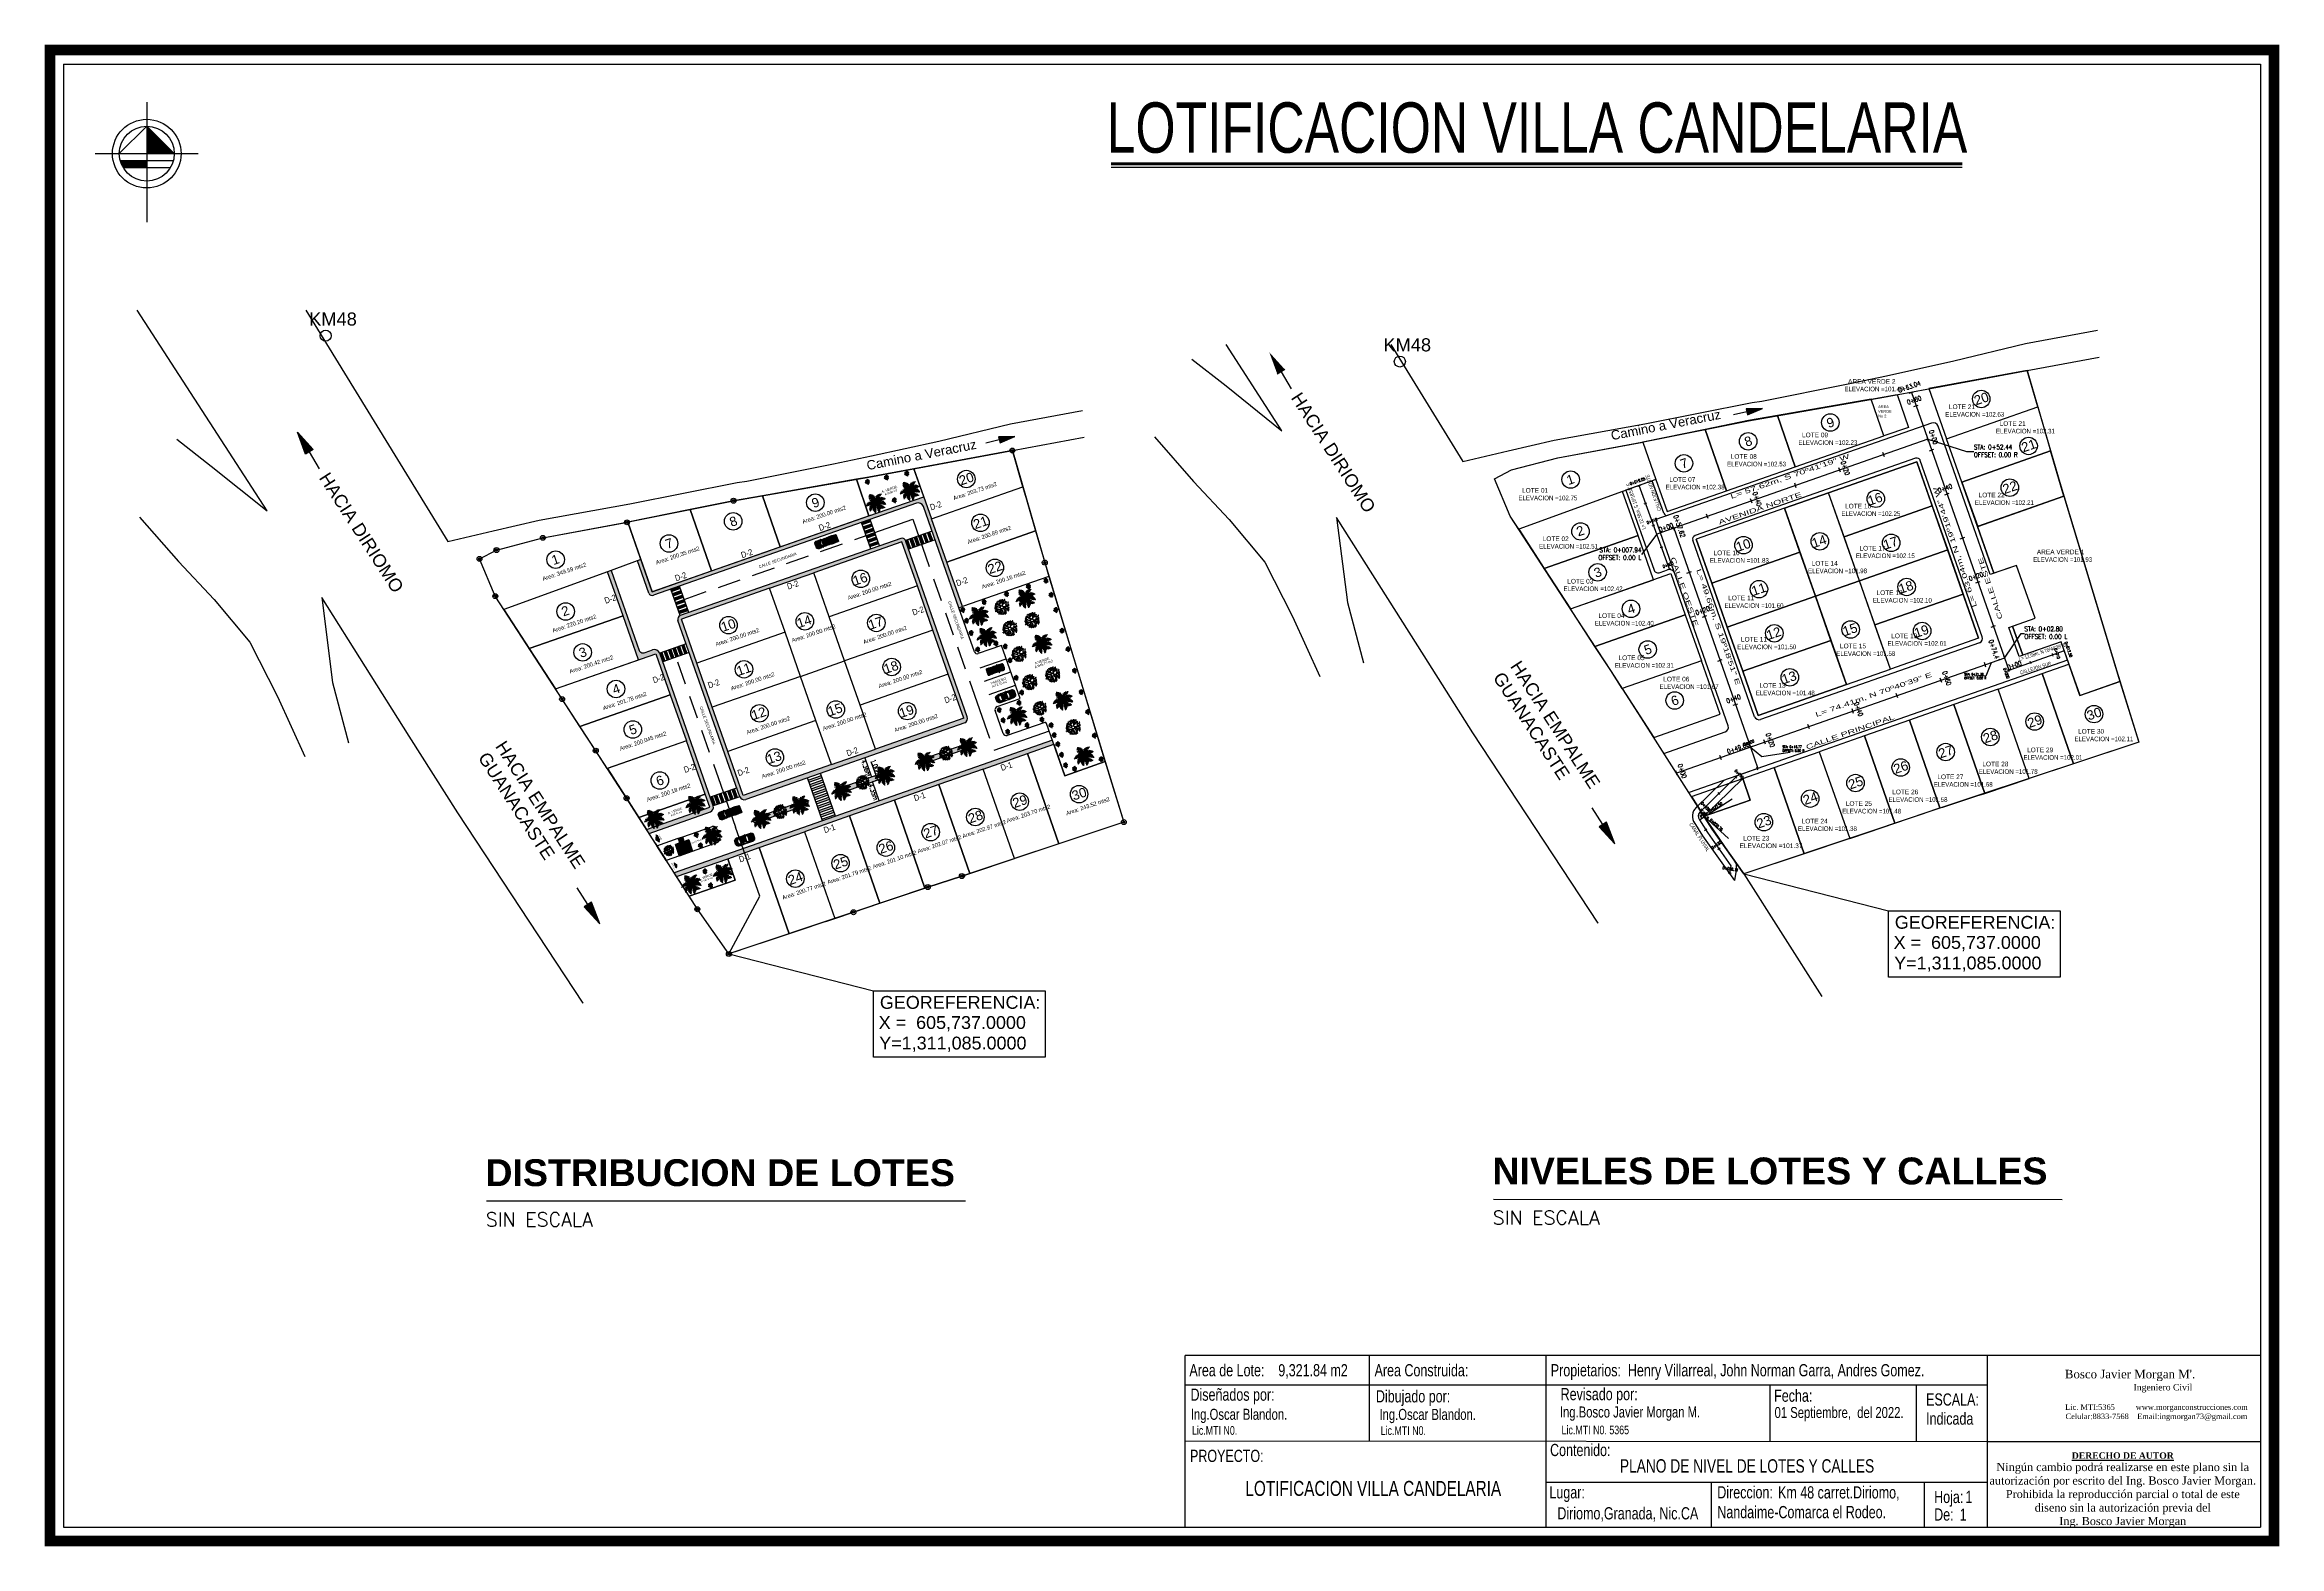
# Model space of a CAD drawing. Header units: metres. Extents: x 604533 to 608048, y 1310709 to 1311860.
# Drawn here: x 604533.4 to 605011.6, y 1310888.6 to 1311210.1 of the extents above; entities that cross this region are included whole.
import ezdxf
from ezdxf.enums import TextEntityAlignment as Align

# ---------------------------------------------------------------- set-up
doc = ezdxf.new("R2010")
doc.units = ezdxf.units.M
doc.header["$LTSCALE"] = 0.0254
doc.header["$MEASUREMENT"] = 0
for name, color, linetype in [('A CIVIL', 6, 'Continuous'), ('acera', 8, 'Continuous'), ('ANDENES-TITO', 2, 'Continuous'), ('ARBOLES', 102, 'Continuous'), ('BOULEVARD', 3, 'Continuous'), ('CERCO', 6, 'Continuous'), ('CIRCULO', 1, 'Continuous'), ('COTAS', 3, 'Continuous'), ('CVL_CUADCON_LIN', 8, 'Continuous'), ('CVL_CUADCON_TX', 2, 'Continuous'), ('EJE CALLE ESTE-TXT-ROAD-STAT', 7, 'Continuous'), ('EJE CALLE NORTE-TXT-ROAD-STAT', 7, 'Continuous'), ('EJE CALLE OESTE-TXT-ROAD-STAT', 7, 'Continuous'), ('EJE DE CANAL-TXT-ROAD-STAT', 7, 'Continuous'), ('EJE ED CALLE SUR-TXT-ROAD-STAT', 7, 'Continuous'), ('EJES', 30, 'Continuous'), ('FLORES', 7, 'Continuous'), ('FORMATO', 7, 'Continuous'), ('FRAME 025', 7, 'Continuous'), ('LOTES', 3, 'Continuous'), ('MUEBLES', 1, 'Continuous'), ('NORTE', 7, 'Continuous'), ('P35', 3, 'Continuous'), ('PALME-1', 82, 'Continuous'), ('perfiles', 3, 'Continuous'), ('POLIGONO', 4, 'Continuous'), ('Q01 - CALLES', 127, 'Continuous'), ('ROTULOS LOTES', 1, 'Continuous'), ('STALBL', 7, 'Continuous'), ('STAPTS', 7, 'Continuous'), ('texto', 7, 'Continuous'), ('TEXTO 2', 7, 'Continuous'), ('VENTANAS', 252, 'Continuous')]:
    doc.layers.add(name, color=color, linetype=linetype)
doc.layers.add('CARRO', color=7, linetype='Continuous', lineweight=18)
doc.layers.add('FRAME 070', color=7, linetype='Continuous', lineweight=70)
doc.styles.add('ALINEAMIENTO', font='romans.shx', dxfattribs={"width": 0.7, "height": 1})
doc.styles.add('ALINEAMIENTO 2', font='romans.shx', dxfattribs={"width": 0.7, "height": 0.6})
doc.styles.add('ARIALTEXT', font='')
doc.styles.add('B', font='arial.ttf', dxfattribs={"height": 0.0254})
doc.styles.add('COTA ELE', font='romans.shx', dxfattribs={"height": 5})
doc.styles.add('ele lot', font='ARIALN.TTF', dxfattribs={"width": 0.7, "height": 0.75})
doc.styles.add('perfiles', font='romans.shx', dxfattribs={"width": 0.8, "height": 1})
doc.styles.add('PUNTOS PI', font='arial.ttf', dxfattribs={"height": 8e-05})
doc.styles.add('ROMANS', font='ROMANS', dxfattribs={"height": 0.2})
doc.styles.add('ROTULOS', font='arial.ttf', dxfattribs={"height": 3})
doc.styles.add('SECCIONES', font='arial.ttf', dxfattribs={"width": 0.8, "height": 0.5})
doc.styles.get("Standard").update_dxf_attribs({"font": 'arial.ttf'})
doc.styles.add('TSN - Arial Narrow', font='ARIALN.TTF')
doc.styles.add('TSN - Swis721 LtCn BT', font='swisscl.ttf')
doc.styles.get('ARIALTEXT').set_extended_font_data('Arial', bold=True)
doc.dimstyles.new('COMEN PERFIL', dxfattribs={"dimscale": 40, "dimtxt": 5, "dimasz": 100, "dimexe": 0.005, "dimexo": 0.005, "dimgap": 0.005, "dimtad": 2, "dimzin": 0, "dimdsep": 46, "dimtxsty": 'COTA ELE', "dimcen": 0.09, "dimclrd": 1, "dimclre": 1, "dimclrt": 3, "dimadec": 0, "dimazin": 0, "dimtfac": 1, "dimtofl": 0, "dimtmove": 0, "dimatfit": 3, "dimldrblk": 'ARCHTICK', "dimfxl": 1, "dimtolj": 1, "dimtzin": 0, "dimarcsym": 0})
doc.dimstyles.new('LOTES', dxfattribs={"dimscale": 0.001, "dimtxt": 1, "dimasz": 100, "dimexe": 0.005, "dimexo": 0.005, "dimgap": 0.005, "dimtad": 2, "dimzin": 0, "dimdsep": 46, "dimtxsty": 'ALINEAMIENTO', "dimcen": 0.09, "dimclrd": 1, "dimclre": 1, "dimclrt": 3, "dimadec": 0, "dimazin": 0, "dimtfac": 1, "dimtofl": 0, "dimtmove": 0, "dimatfit": 3, "dimldrblk": 'ARCHTICK', "dimfxl": 1, "dimtolj": 1, "dimtzin": 0, "dimarcsym": 0})

# ---------------------------------------------------------------- blocks, each defined once
blk = doc.blocks.new('carro1')
at = {"layer": 'P35'}
h = blk.add_hatch(color=8, dxfattribs=at)
edge = h.paths.add_edge_path()
edge.add_line((-0.77, 1.82), (-0.73, 1.76))
edge.add_arc((-0.77, 1.74), 0.0391, -47.4347, 31.9191, ccw=False)
edge.add_arc((-0.75, 1.74), 0.0265, 168.0279, 281.917, ccw=False)
edge.add_line((-0.77, 1.74), (-0.8, 1.78))
edge.add_line((-0.8, 1.78), (-0.82, 1.76))
edge.add_arc((-0.85, 1.79), 0.0403, 221.1586, 318.8414, ccw=False)
edge.add_line((-0.88, 1.76), (-0.93, 1.81))
edge.add_arc((-0.87, 1.86), 0.0746, 163.8715, 224.9725, ccw=False)
edge.add_line((-0.95, 1.88), (-0.77, 1.82))
for color, points in [(146, [(-0.79, 1.85), (-0.82, 1.86), (-0.86, 3.09), (-0.85, 3.4), (-0.85, 3.45), (-0.75, 3.86), (-0.67, 4.07), (-0.59, 4.18), (-0.48, 4.23), (-0.44, 4.24), (-0.54, 4.16), (-0.64, 3.99), (-0.72, 3.75), (-0.79, 3.47), (-0.81, 3.34), (-0.81, 3.18), (-0.82, 2.95), (-0.82, 2.71), (-0.81, 2.62), (-0.82, 2.62), (-0.82, 2.53), (-0.8, 1.94)]), (9, [(-0.86, 1.23), (-0.86, 0.66), (-0.83, 0.55), (-0.77, 0.37), (-0.68, 0.2), (-0.65, 0.15), (-0.58, 0.1), (-0.45, 0.06), (-0.08, 0.01), (0.13, 0.01), (0.33, 0.04), (0.52, 0.08), (0.63, 0.13), (0.7, 0.22), (0.83, 0.49), (0.85, 0.6), (0.86, 1.41), (0.85, 1.41), (0.86, 1.33), (0.86, 0.66), (0.82, 0.54), (0.71, 0.29), (0.6, 0.17), (0.42, 0.11), (0.15, 0.08), (-0.09, 0.08), (-0.39, 0.11), (-0.55, 0.14), (-0.64, 0.21), (-0.71, 0.28), (-0.8, 0.49), (-0.84, 0.58), (-0.86, 0.69), (-0.85, 1.25)]), (9, [(-0.85, 3.55), (-0.83, 3.71), (-0.78, 3.96), (-0.73, 4.08), (-0.65, 4.18), (-0.56, 4.25), (-0.47, 4.3), (-0.33, 4.33), (0.28, 4.33), (0.43, 4.31), (0.53, 4.27), (0.66, 4.18), (0.73, 4.08), (0.81, 3.83), (0.84, 3.71), (0.85, 3.62), (0.85, 3.6), (0.81, 3.71), (0.75, 3.95), (0.69, 4.1), (0.64, 4.17), (0.53, 4.24), (0.44, 4.26), (0.34, 4.26), (-0.44, 4.27), (-0.56, 4.22), (-0.64, 4.16), (-0.72, 4.06), (-0.75, 3.93), (-0.8, 3.79)]), (8, [(-0.49, 2.6), (-0.49, 2.62), (-0.79, 2.62), (-0.8, 2.6)]), (146, [(-0.77, 1.66), (-0.79, 1.47), (-0.78, 1.28), (-0.72, 0.79), (-0.65, 0.47), (-0.61, 0.32), (-0.55, 0.27), (-0.64, 0.54), (-0.69, 0.63), (-0.69, 0.85), (-0.7, 0.96), (-0.69, 1.25), (-0.67, 1.45), (-0.69, 1.49), (-0.69, 1.53), (-0.56, 1.8), (-0.49, 1.91), (-0.39, 1.92), (-0.42, 2.21), (-0.42, 2.43), (-0.41, 2.72), (-0.4, 2.92), (-0.47, 3.03), (-0.54, 3.12), (-0.6, 3.23), (-0.67, 3.44), (-0.7, 3.65), (-0.73, 3.66), (-0.79, 3.41), (-0.79, 3.08), (-0.78, 2.95), (-0.74, 3.21), (-0.68, 3.25), (-0.61, 3.2), (-0.57, 3.07), (-0.52, 2.87), (-0.47, 2.65), (-0.47, 2.5), (-0.49, 2.22), (-0.52, 2.06), (-0.52, 2.02), (-0.55, 1.96), (-0.59, 1.94), (-0.65, 1.84), (-0.72, 1.71), (-0.76, 1.65)]), (30, [(-0.46, 0.13), (-0.53, 0.24), (-0.62, 0.31), (-0.69, 0.35), (-0.74, 0.38), (-0.71, 0.32), (-0.67, 0.26), (-0.61, 0.22), (-0.56, 0.18), (-0.51, 0.15), (-0.48, 0.14)]), (127, [(-0.67, 1.45), (-0.56, 1.18), (-0.5, 0.94), (-0.45, 0.65), (-0.43, 0.36), (-0.44, 0.13), (-0.25, 0.1), (0, 0.08), (0.16, 0.09), (0.32, 0.11), (0.44, 0.13), (0.43, 0.36), (0.46, 0.73), (0.52, 1.03), (0.6, 1.29), (0.67, 1.45), (0.54, 1.38), (0.42, 1.31), (0.21, 1.28), (0.06, 1.28), (-0.06, 1.28), (-0.34, 1.3), (-0.42, 1.31), (-0.54, 1.38)]), (146, [(0.77, 1.66), (0.79, 1.47), (0.78, 1.28), (0.72, 0.79), (0.66, 0.47), (0.62, 0.32), (0.56, 0.27), (0.64, 0.54), (0.69, 0.63), (0.7, 0.85), (0.71, 0.96), (0.7, 1.25), (0.67, 1.45), (0.7, 1.49), (0.69, 1.53), (0.57, 1.8), (0.5, 1.91), (0.4, 1.92), (0.42, 2.21), (0.43, 2.43), (0.42, 2.72), (0.4, 2.92), (0.48, 3.03), (0.55, 3.12), (0.61, 3.23), (0.68, 3.44), (0.71, 3.65), (0.74, 3.66), (0.79, 3.41), (0.79, 3.08), (0.79, 2.95), (0.74, 3.21), (0.69, 3.25), (0.62, 3.2), (0.57, 3.07), (0.52, 2.87), (0.48, 2.65), (0.48, 2.5), (0.49, 2.22), (0.52, 2.06), (0.52, 2.02), (0.56, 1.96), (0.6, 1.94), (0.65, 1.84), (0.72, 1.71), (0.77, 1.65)]), (146, [(0.79, 1.85), (0.82, 1.86), (0.86, 3.09), (0.85, 3.4), (0.85, 3.45), (0.75, 3.86), (0.67, 4.07), (0.59, 4.18), (0.48, 4.23), (0.44, 4.24), (0.54, 4.16), (0.64, 3.99), (0.72, 3.75), (0.79, 3.47), (0.81, 3.34), (0.81, 3.18), (0.82, 2.95), (0.82, 2.71), (0.81, 2.62), (0.82, 2.62), (0.82, 2.53), (0.8, 1.94)]), (30, [(0.46, 0.13), (0.53, 0.24), (0.62, 0.31), (0.69, 0.35), (0.74, 0.38), (0.71, 0.32), (0.67, 0.26), (0.61, 0.22), (0.56, 0.18), (0.51, 0.15), (0.48, 0.14)])]:
    blk.add_hatch(color=color, dxfattribs=at).paths.add_polyline_path(points)
h = blk.add_hatch(color=146, dxfattribs=at)
h.paths.add_polyline_path([(-0.45, 0.18), (-0.54, 0.28), (-0.58, 0.38), (-0.65, 0.69), (-0.69, 1), (-0.66, 1.42), (-0.61, 1.25), (-0.53, 0.98), (-0.48, 0.72), (-0.46, 0.57), (-0.45, 0.42), (-0.44, 0.32), (-0.44, 0.21)])
h.paths.add_polyline_path([(-0.65, 0.37), (-0.75, 0.41), (-0.82, 0.58), (-0.84, 0.66), (-0.83, 1.07), (-0.83, 1.72), (-0.81, 1.75), (-0.79, 1.64), (-0.79, 1.2), (-0.75, 0.96), (-0.71, 0.73), (-0.7, 0.59), (-0.66, 0.44), (-0.63, 0.36)])
h = blk.add_hatch(color=127, dxfattribs=at)
h.paths.add_polyline_path([(-0.28, 3.04), (-0.32, 3.03), (-0.37, 3.04), (-0.4, 3.04), (-0.43, 3.06), (-0.46, 3.09), (-0.52, 3.15), (-0.57, 3.24), (-0.6, 3.3), (-0.63, 3.4), (-0.61, 3.5), (-0.58, 3.54), (-0.54, 3.56), (-0.39, 3.63), (-0.24, 3.67), (-0.1, 3.7), (0.04, 3.7), (0.19, 3.68), (0.32, 3.65), (0.45, 3.61), (0.53, 3.57), (0.58, 3.54), (0.62, 3.46), (0.63, 3.42), (0.61, 3.34), (0.57, 3.24), (0.52, 3.15), (0.47, 3.09), (0.42, 3.06), (0.37, 3.04), (0.35, 3.03), (0.32, 3.03), (0.28, 3.04), (0.26, 3.04), (0.23, 3.05), (0.2, 3.05), (0.12, 3.06), (-0.04, 3.06), (-0.15, 3.06), (-0.23, 3.05), (-0.25, 3.04)], flags=16)
h.paths.add_polyline_path([(-0.39, 1.91), (-0.19, 1.9), (0, 1.89), (0.23, 1.9), (0.39, 1.91), (0.39, 1.91), (0.42, 2.3), (0.41, 2.69), (0.4, 2.92), (0.54, 3.12), (0.6, 3.23), (0.67, 3.44), (0.7, 3.65), (0.69, 3.81), (0.63, 3.97), (0.58, 4.06), (0.5, 4.17), (0.4, 4.26), (-0.4, 4.26), (-0.49, 4.18), (-0.57, 4.08), (-0.66, 3.89), (-0.69, 3.81), (-0.7, 3.65), (-0.67, 3.44), (-0.6, 3.23), (-0.44, 2.97), (-0.4, 2.92), (-0.41, 2.74), (-0.42, 2.65), (-0.42, 2.42), (-0.41, 2.14), (-0.4, 2)])
h = blk.add_hatch(color=146, dxfattribs=at)
h.paths.add_polyline_path([(0.45, 0.18), (0.54, 0.28), (0.58, 0.38), (0.65, 0.69), (0.69, 1), (0.66, 1.42), (0.61, 1.25), (0.53, 0.98), (0.48, 0.72), (0.46, 0.57), (0.45, 0.42), (0.44, 0.32), (0.44, 0.21)])
h.paths.add_polyline_path([(0.65, 0.37), (0.75, 0.41), (0.82, 0.58), (0.84, 0.66), (0.83, 1.07), (0.83, 1.72), (0.81, 1.75), (0.79, 1.64), (0.79, 1.2), (0.75, 0.96), (0.71, 0.73), (0.7, 0.59), (0.66, 0.44), (0.63, 0.36)])
h = blk.add_hatch(color=8, dxfattribs=at)
edge = h.paths.add_edge_path()
edge.add_line((0.77, 1.82), (0.73, 1.76))
edge.add_arc((0.77, 1.74), 0.0391, 508.0809, 587.4347)
edge.add_arc((0.75, 1.74), 0.0265, 258.083, 371.9721)
edge.add_line((0.77, 1.74), (0.8, 1.78))
edge.add_line((0.8, 1.78), (0.82, 1.76))
edge.add_arc((0.85, 1.79), 0.0403, 221.1586, 318.8414)
edge.add_line((0.88, 1.76), (0.93, 1.81))
edge.add_arc((0.87, 1.86), 0.0746, 315.0275, 376.1285)
edge.add_line((0.95, 1.88), (0.77, 1.82))
at = {"layer": 'P35', "color": 7}
for p, q in [((-0.8, 2.63), (-0.49, 2.63)), ((-0.8, 2.62), (-0.49, 2.62)), ((-0.8, 2.6), (-0.49, 2.6)), ((-0.8, 2.59), (-0.49, 2.59)), ((-0.61, 0.19), (-0.61, 0.19)), ((0.8, 2.63), (0.49, 2.63)), ((0.8, 2.62), (0.49, 2.62)), ((0.8, 2.6), (0.49, 2.6)), ((0.8, 2.59), (0.49, 2.59))]:
    blk.add_line(p, q, dxfattribs=at)
for points in [[(-0.77, 1.82), (-0.73, 1.76, -0.360781), (-0.74, 1.71, -0.542329), (-0.77, 1.74), (-0.8, 1.78), (-0.82, 1.76, -0.454056), (-0.88, 1.76), (-0.93, 1.81, -0.273105), (-0.95, 1.88)], [(-0.45, 1.92, 0.328475), (-0.52, 1.88), (-0.69, 1.53, 0.439617), (-0.67, 1.45), (-0.42, 1.31, 0.06084), (0, 1.28, 0.06084), (0.42, 1.31), (0.67, 1.45, 0.439617), (0.69, 1.53), (0.52, 1.88, 0.328475), (0.45, 1.92, -0.057395)], [(0.58, 3.54, -0.244234), (0.62, 3.38, -0.10952), (0.49, 3.11, -0.34796), (0.23, 3.05, 0.037334), (-0.23, 3.05, -0.34796), (-0.49, 3.11, -0.10952), (-0.62, 3.38, -0.244234), (-0.58, 3.54, -0.276546)], [(0.77, 1.82), (0.73, 1.76, 0.360781), (0.74, 1.71, 0.542329), (0.77, 1.74), (0.8, 1.78), (0.82, 1.76, 0.454056), (0.88, 1.76), (0.93, 1.81, 0.273105), (0.95, 1.88)]]:
    blk.add_lwpolyline(points, format="xyb", close=True, dxfattribs=at)
for points in [[(-0.71, 4.04, 0.134107), (-0.79, 3.96, 0.076542), (-0.87, 3.45), (-0.87, 1.85, 0.085317)], [(-0.87, 1.75), (-0.87, 0.66, 0.085317), (-0.78, 0.37), (-0.67, 0.14, 0.150666), (-0.45, 0.05, 0.106558), (0.45, 0.05, 0.150666), (0.67, 0.14), (0.78, 0.37, 0.085317), (0.87, 0.66), (0.87, 1.75, 0.076542)], [(-0.87, 3.45, -0.04536), (-0.71, 4.04, -0.316238), (-0.4, 4.26), (0, 4.26), (0.4, 4.26, -0.316238), (0.71, 4.04, -0.04536), (0.87, 3.45, -0.995785)], [(-0.87, 3.12, 0.005985), (-0.83, 2.06), (-0.84, 1.84, 0.082522)], [(-0.84, 1.75), (-0.85, 0.66, 0.082522), (-0.75, 0.39), (-0.74, 0.38, 0.28772), (-0.44, 0.13, 0.107642), (0.44, 0.13, 0.28772), (0.74, 0.38), (0.75, 0.39, 0.082522), (0.85, 0.66), (0.84, 1.75, 0.005985)], [(-0.81, 2.44), (-0.81, 3.24, -0.076793), (-0.66, 3.89, -3.166947)], [(-0.77, 1.66), (-0.61, 1.93, -0.122145), (-0.55, 1.99, 0.205815), (-0.53, 2.02, 0.151874), (-0.63, 3.21, 0.290836), (-0.74, 3.22, 0.061376), (-0.78, 1.82)], [(-0.79, 3.96, -0.339592), (-0.29, 4.34), (0, 4.34), (0.29, 4.34, -0.339592), (0.79, 3.96, -1.295903)], [(-0.77, 1.75, 0.003758), (-0.77, 1.66)], [(-0.4, 4.26, 0.307984), (-0.67, 3.44, 0.021458), (-0.6, 3.23, 0.089138), (-0.47, 3.03, 0.076147), (-0.4, 2.92, 0.055297), (-0.39, 1.91, 0.055323)], [(0.4, 4.26, -0.307984), (0.67, 3.44, -0.021458), (0.6, 3.23, -0.089138), (0.47, 3.03, -0.076147), (0.4, 2.92, -0.055297), (0.39, 1.91, -0.055323)], [(0.77, 1.66), (0.61, 1.93, 0.122145), (0.55, 1.99, -0.205815), (0.53, 2.02, -0.151874), (0.63, 3.21, -0.290836), (0.74, 3.22, -0.061376), (0.78, 1.82)], [(0.81, 2.44), (0.81, 3.24, 0.076793), (0.66, 3.89, 3.166947)], [(0.87, 1.85), (0.87, 3.45, 0.076542), (0.79, 3.96, 0.134107), (0.71, 4.04)], [(0.77, 1.75, -0.003758), (0.77, 1.66)], [(0.84, 1.84), (0.84, 2.06, 0.005985), (0.87, 3.12)]]:
    blk.add_lwpolyline(points, format="xyb", dxfattribs=at)
for centre, radius, start, end in [((3.67, 1.56), 4.46, 177.4786, 196.1176), ((-0.9, -0.11), 0.515, 26.8399, 72.4584), ((1.38, 1.06), 2.08, 169.1317, 202.1569), ((-3.11, 0.36), 2.68, 355.1298, 24.1159), ((3.11, 0.36), 2.68, 155.8841, 184.8702), ((0.9, -0.11), 0.515, 107.5416, 153.1601), ((-1.38, 1.06), 2.08, 337.8431, 10.8683), ((-3.67, 1.56), 4.46, 343.8824, 2.5214)]:
    blk.add_arc(centre, radius, start, end, dxfattribs=at)
blk = doc.blocks.new('A$C03F432A0')
at = {"layer": 'CARRO'}
h = blk.add_hatch(color=8, dxfattribs=at)
edge = h.paths.add_edge_path()
edge.add_line((10.69, 7.73), (10.72, 7.79))
edge.add_arc((10.69, 7.81), 0.0394, 693.9499, 773.3037)
edge.add_arc((10.71, 7.82), 0.0268, 443.952, 557.8411)
edge.add_line((10.68, 7.81), (10.65, 7.77))
edge.add_line((10.65, 7.77), (10.64, 7.79))
edge.add_arc((10.61, 7.76), 0.0406, 407.0276, 504.7104)
edge.add_line((10.58, 7.78), (10.53, 7.72))
edge.add_arc((10.59, 7.68), 0.0753, 500.8965, 561.9975)
edge.add_line((10.52, 7.65), (10.69, 7.73))
h = blk.add_hatch(color=256, dxfattribs=at)
h.set_gradient(color1=(110, 110, 110), color2=(237, 237, 237), one_color=1, tint=0.93, name='SPHERICAL')
h.paths.add_polyline_path([(10.75, 8.85, 0.179944), (10.67, 8.64, -0.113297), (10.71, 8.89, -0.116156), (11.42, 9.07, -0.115969), (12.13, 8.9), (12.13, 8.9, -0.113297), (12.18, 8.65, -0.000135), (12.18, 8.65, 0.180082), (12.09, 8.86, 0.092939), (11.42, 8.98, 0.092939)])
h = blk.add_hatch(color=256, dxfattribs=at)
h.set_gradient(color1=(110, 110, 110), color2=(237, 237, 237), one_color=1, tint=0.93, name='SPHERICAL')
h.paths.add_polyline_path([(10.73, 5.24, -0.000001), (10.73, 5.24, 0.029249), (11.44, 5.2, 0.029523), (12.15, 5.24, 0.384661), (12.2, 5.28, 0.075304), (12.18, 5.53), (12.15, 5.33, -0.347811), (12.11, 5.28, -0.031351), (11.44, 5.24, -0.031037), (10.77, 5.28, -0.348149), (10.73, 5.32), (10.7, 5.52, 0.075312), (10.69, 5.28, 0.384387)])
h = blk.add_hatch(color=256, dxfattribs=at)
h.set_gradient(color1=(51, 135, 215), one_color=1, tint=1, name='SPHERICAL')
h.paths.add_polyline_path([(10.72, 7.72), (10.77, 7.72), (10.98, 7.25, -0.219951), (11.88, 7.25), (12.04, 7.6), (12.09, 7.69), (12.13, 7.69), (12.13, 7.94, 0.037404), (12.16, 8.43), (12.16, 8.54, -0.747961), (12.08, 8.55), (12.11, 7.87, 0.15127), (10.74, 7.86), (10.77, 8.54, -0.665118), (10.69, 8.54), (10.69, 8.43, 0.037404), (10.72, 7.94)])
h.paths.add_polyline_path([(10.78, 7.83, -0.165981), (12.08, 7.83), (11.85, 7.28, 0.189647), (11.02, 7.28)], flags=16)
h = blk.add_hatch(color=256, dxfattribs=at)
h.set_gradient(color1=(51, 135, 215), color2=(76, 150, 220), one_color=1, tint=0.58, name='SPHERICAL')
h.paths.add_polyline_path([(10.7, 5.96), (10.73, 5.92), (10.76, 5.92), (10.79, 5.95), (10.79, 6.73), (10.73, 6.73), (10.74, 6.44, 0.034741)])
h = blk.add_hatch(color=256, dxfattribs=at)
h.set_gradient(color1=(51, 135, 215), one_color=1, tint=1, name='SPHERICAL')
h.paths.add_polyline_path([(12.18, 5.94), (12.16, 5.91), (12.1, 5.91), (12.06, 5.95), (11.89, 6.24), (11.87, 6.23), (12.07, 5.83, -0.066722), (11.44, 5.75, -0.066024), (10.81, 5.83), (11.01, 6.22), (10.98, 6.23), (10.82, 5.94), (10.78, 5.9), (10.72, 5.9), (10.7, 5.92, 0.028293), (10.72, 5.52), (10.74, 5.32, 0.304518), (10.77, 5.29), (10.8, 5.29), (10.8, 5.81, 0.12797), (12.08, 5.81), (12.08, 5.29), (12.11, 5.3, 0.280749), (12.14, 5.32, 0.017623), (12.18, 5.75)])
h = blk.add_hatch(color=256, dxfattribs=at)
h.set_gradient(color1=(250, 246, 5), color2=(255, 254, 240), one_color=1, tint=0.97, name='SPHERICAL')
h.paths.add_polyline_path([(10.76, 8.64, 0.144872), (10.74, 8.67, 0.391406), (10.73, 8.67, 0.188365), (10.71, 8.64, -0.083561), (10.73, 8.76, -0.165877), (10.75, 8.79), (10.77, 8.79)])
h = blk.add_hatch(color=256, dxfattribs=at)
h.set_gradient(color1=(253, 124, 146), color2=(254, 220, 226), one_color=1, tint=0.93, name='SPHERICAL')
h.paths.add_polyline_path([(10.76, 8.64, 0.429703), (10.71, 8.64, -0.188943), (10.73, 8.67, -0.388639), (10.74, 8.67, -0.144872)])
h = blk.add_hatch(color=256, dxfattribs=at)
h.set_gradient(color1=(253, 124, 146), color2=(254, 220, 226), one_color=1, tint=0.93, name='SPHERICAL')
edge = h.paths.add_edge_path()
edge.add_ellipse((10.73, 8.61), major_axis=(0, 0.0204), ratio=0.780308, start_angle=0, end_angle=360, ccw=False)
h = blk.add_hatch(color=256, dxfattribs=at)
h.set_gradient(color1=(250, 246, 5), color2=(255, 254, 240), one_color=1, tint=0.97, name='SPHERICAL')
h.paths.add_polyline_path([(10.75, 8.55, -0.587503), (10.71, 8.55, -0.147486), (10.71, 8.6, 0.772926), (10.75, 8.6, -0.147486)])
h = blk.add_hatch(color=256, dxfattribs=at)
h.set_gradient(color1=(51, 135, 215), color2=(76, 150, 220), one_color=1, tint=0.58, name='SPHERICAL')
h.paths.add_polyline_path([(10.74, 6.76), (10.79, 6.76), (10.79, 7.62), (10.75, 7.7), (10.73, 7.7)])
h = blk.add_hatch(color=256, dxfattribs=at)
h.set_gradient(color1=(51, 135, 215), color2=(217, 233, 247), one_color=1, tint=0.91, name='SPHERICAL')
h.paths.add_polyline_path([(10.79, 7.92, -0.117513), (12.07, 7.93), (12.03, 8.86, 0.177138), (10.82, 8.86)])
h = blk.add_hatch(color=256, dxfattribs=at)
h.set_gradient(color1=(195, 230, 254), one_color=1, tint=1, name='CYLINDER')
h.paths.add_polyline_path([(11.03, 7.29, -0.178383), (11.84, 7.3), (12.05, 7.8, 0.287112), (12.02, 7.84, 0.1586), (10.83, 7.83, 0.286492), (10.81, 7.8)])
h = blk.add_hatch(color=256, dxfattribs=at)
h.set_gradient(color1=(51, 135, 215), color2=(212, 230, 247), one_color=1, tint=0.9, name='SPHERICAL')
h.paths.add_polyline_path([(10.81, 5.29, 0.063439), (12.07, 5.29), (12.07, 5.78, -0.118272), (10.81, 5.78)])
h = blk.add_hatch(color=256, dxfattribs=at)
h.set_gradient(color1=(195, 230, 254), one_color=1, tint=1)
h.paths.add_polyline_path([(10.82, 6.76), (10.95, 6.76), (10.95, 7.24), (10.82, 7.5)])
h = blk.add_hatch(color=256, dxfattribs=at)
h.set_gradient(color1=(195, 230, 254), one_color=1, tint=1)
h.paths.add_polyline_path([(10.84, 6.05), (10.95, 6.25), (10.95, 6.73), (10.83, 6.73)])
h = blk.add_hatch(color=256, dxfattribs=at)
h.set_gradient(color1=(195, 230, 254), one_color=1, tint=1)
h.paths.add_polyline_path([(10.84, 5.84, 0.134496), (12.03, 5.85), (11.85, 6.22, -0.182612), (11.02, 6.21)])
h = blk.add_hatch(color=256, dxfattribs=at)
h.set_gradient(color1=(51, 135, 215), color2=(238, 245, 252), one_color=1, tint=0.96, name='CYLINDER')
h.paths.add_polyline_path([(10.99, 6.26, 0.101169), (11.44, 6.17, 0.098906), (11.88, 6.26), (11.88, 7.24, 0.098789), (11.43, 7.34, 0.108512), (10.98, 7.23)])
h = blk.add_hatch(color=256, dxfattribs=at)
h.set_gradient(color1=(195, 230, 254), one_color=1, tint=1)
h.paths.add_polyline_path([(11.91, 6.77), (12.04, 6.77), (12.03, 7.5), (11.91, 7.24)])
h = blk.add_hatch(color=256, dxfattribs=at)
h.set_gradient(color1=(195, 230, 254), one_color=1, tint=1)
h.paths.add_polyline_path([(11.91, 6.26), (12.05, 6.01), (12.05, 6.74), (11.91, 6.74)])
h = blk.add_hatch(color=256, dxfattribs=at)
h.set_gradient(color1=(51, 135, 215), color2=(76, 150, 220), one_color=1, tint=0.58, name='SPHERICAL')
h.paths.add_polyline_path([(12.07, 6.77), (12.13, 6.77), (12.13, 7.66), (12.1, 7.66), (12.06, 7.6)])
h = blk.add_hatch(color=256, dxfattribs=at)
h.set_gradient(color1=(51, 135, 215), color2=(76, 150, 220), one_color=1, tint=0.58, name='SPHERICAL')
h.paths.add_polyline_path([(12.08, 5.96), (12.11, 5.93), (12.15, 5.93), (12.18, 5.97), (12.18, 6.14, 0.030672), (12.13, 6.45), (12.13, 6.74), (12.07, 6.74)])
h = blk.add_hatch(color=256, dxfattribs=at)
h.set_gradient(color1=(250, 246, 5), color2=(255, 254, 240), one_color=1, tint=0.97, name='SPHERICAL')
h.paths.add_polyline_path([(12.09, 8.64, -0.144872), (12.11, 8.67, -0.391406), (12.13, 8.67, -0.188365), (12.14, 8.64, 0.083561), (12.12, 8.76, 0.165877), (12.1, 8.79), (12.08, 8.79)])
h = blk.add_hatch(color=256, dxfattribs=at)
h.set_gradient(color1=(253, 124, 146), color2=(254, 220, 226), one_color=1, tint=0.93, name='SPHERICAL')
h.paths.add_polyline_path([(12.09, 8.64, -0.429703), (12.14, 8.64, 0.188943), (12.13, 8.67, 0.388639), (12.11, 8.67, 0.144872)])
h = blk.add_hatch(color=256, dxfattribs=at)
h.set_gradient(color1=(250, 246, 5), color2=(255, 254, 240), one_color=1, tint=0.97, name='SPHERICAL')
h.paths.add_polyline_path([(12.1, 8.56, 0.587503), (12.14, 8.56, 0.147486), (12.14, 8.6, -0.772926), (12.1, 8.6, 0.147486)])
h = blk.add_hatch(color=256, dxfattribs=at)
h.set_gradient(color1=(253, 124, 146), color2=(254, 220, 226), one_color=1, tint=0.93, name='SPHERICAL')
edge = h.paths.add_edge_path()
edge.add_ellipse((12.12, 8.61), major_axis=(0, 0.0204), ratio=0.780308, start_angle=0, end_angle=360)
h = blk.add_hatch(color=8, dxfattribs=at)
edge = h.paths.add_edge_path()
edge.add_line((12.17, 7.73), (12.14, 7.79))
edge.add_arc((12.18, 7.81), 0.0394, -233.3037, -153.9499, ccw=False)
edge.add_arc((12.15, 7.82), 0.0268, -17.8411, 96.048, ccw=False)
edge.add_line((12.18, 7.81), (12.21, 7.77))
edge.add_line((12.21, 7.77), (12.22, 7.79))
edge.add_arc((12.25, 7.76), 0.0406, 35.2896, 132.9724, ccw=False)
edge.add_line((12.28, 7.78), (12.33, 7.72))
edge.add_arc((12.27, 7.68), 0.0753, -21.9975, 39.1035, ccw=False)
edge.add_line((12.34, 7.65), (12.17, 7.73))
at = {"lineweight": 35}
for p, q in [((10.73, 7.7), (10.75, 7.7)), ((10.74, 6.76), (10.73, 7.7)), ((10.79, 6.76), (10.74, 6.76)), ((10.75, 7.7), (10.79, 7.62)), ((10.79, 7.62), (10.79, 6.76))]:
    blk.add_line(p, q, dxfattribs=at)
for centre, radius, start, end in [((10.78, 8.58), 0.0795, 150.0386, 198.709), ((10.73, 8.61), 0.0181, 19.3282, 156.1603), ((10.73, 8.57), 0.0256, 206.1491, 333.8509), ((10.68, 8.58), 0.078, 340.8643, 29.4697), ((12.17, 8.58), 0.078, 150.5303, 199.1357), ((12.12, 8.61), 0.0181, 23.8397, 160.6718), ((12.12, 8.57), 0.0256, 206.1491, 333.8509), ((12.07, 8.58), 0.0795, 341.291, 29.9614)]:
    blk.add_arc(centre, radius, start, end, dxfattribs=at)
at = {"layer": 'CARRO', "color": 7}
for p, q in [((10.52, 7.65), (10.69, 7.73)), ((10.58, 7.78), (10.53, 7.72)), ((10.65, 7.77), (10.64, 7.79)), ((10.68, 7.81), (10.65, 7.77)), ((10.69, 7.73), (10.72, 7.79)), ((12.17, 7.73), (12.14, 7.79)), ((12.34, 7.65), (12.17, 7.73)), ((12.18, 7.81), (12.21, 7.77)), ((12.21, 7.77), (12.22, 7.79)), ((12.28, 7.78), (12.33, 7.72))]:
    blk.add_line(p, q, dxfattribs=at)
at = {"layer": 'CARRO', "color": 0}
for p, q in [((10.68, 8.77), (10.67, 8.65)), ((10.67, 8.65), (10.69, 8.76)), ((10.71, 8.89), (10.68, 8.77)), ((10.69, 8.76), (10.76, 8.86)), ((10.69, 8.54), (10.7, 8.18)), ((10.69, 5.4), (10.7, 5.52)), ((10.69, 5.27), (10.69, 5.4)), ((10.7, 5.25), (10.69, 5.27)), ((10.7, 8.18), (10.72, 7.94)), ((10.7, 5.96), (10.71, 6.2)), ((10.73, 5.92), (10.7, 5.96)), ((10.7, 5.92), (10.72, 5.9)), ((10.7, 5.72), (10.7, 5.92)), ((10.74, 5.32), (10.7, 5.72)), ((10.7, 5.52), (10.72, 5.42)), ((10.73, 5.24), (10.7, 5.25)), ((10.71, 6.2), (10.74, 6.44)), ((10.72, 7.94), (10.72, 7.72)), ((10.72, 7.72), (10.77, 7.72)), ((10.72, 5.9), (10.78, 5.9)), ((10.73, 7.7), (10.75, 7.7)), ((10.74, 6.76), (10.73, 7.7)), ((10.76, 5.92), (10.73, 5.92)), ((11.09, 5.21), (10.73, 5.24)), ((10.74, 7.86), (10.77, 8.54)), ((10.79, 6.76), (10.74, 6.76)), ((10.79, 6.76), (10.74, 6.76)), ((10.74, 6.73), (10.79, 6.73)), ((10.74, 6.44), (10.74, 6.73)), ((10.75, 7.7), (10.79, 7.62)), ((10.76, 8.86), (10.9, 8.9)), ((10.79, 5.95), (10.76, 5.92)), ((10.77, 7.72), (10.98, 7.25)), ((11.02, 7.28), (10.78, 7.83)), ((10.78, 5.9), (10.82, 5.94)), ((10.79, 7.92), (10.82, 8.86)), ((10.79, 7.62), (10.79, 6.76)), ((10.79, 6.73), (10.79, 5.95)), ((10.8, 5.29), (10.8, 5.81)), ((11.03, 7.29), (10.81, 7.8)), ((11, 6.21), (10.81, 5.83)), ((11.12, 5.77), (10.81, 5.83)), ((10.81, 5.29), (10.81, 5.78)), ((10.82, 7.5), (10.95, 7.24)), ((10.82, 6.76), (10.82, 7.5)), ((10.95, 6.76), (10.82, 6.76)), ((10.82, 5.94), (10.98, 6.23)), ((10.83, 6.73), (10.84, 6.05)), ((10.95, 6.73), (10.83, 6.73)), ((10.84, 6.05), (10.95, 6.25)), ((10.84, 5.84), (11.02, 6.21)), ((10.95, 7.24), (10.95, 6.76)), ((10.95, 6.25), (10.95, 6.73)), ((10.99, 6.27), (10.98, 7.23)), ((10.98, 6.23), (11, 6.21)), ((11.06, 8.15), (11.17, 8.68)), ((11.06, 8.15), (11.17, 8.68)), ((11.06, 8.15), (11.17, 8.68)), ((11.44, 5.2), (11.09, 5.21)), ((11.44, 5.75), (11.12, 5.77)), ((11.75, 5.77), (11.44, 5.75)), ((11.8, 5.21), (11.44, 5.2)), ((11.77, 8.15), (11.65, 8.68)), ((11.77, 8.15), (11.65, 8.68)), ((11.77, 8.15), (11.65, 8.68)), ((12.07, 5.83), (11.75, 5.77)), ((12.15, 5.24), (11.8, 5.21)), ((11.84, 7.3), (12.05, 7.8)), ((12.08, 7.83), (11.85, 7.28)), ((12.03, 5.85), (11.85, 6.22)), ((11.89, 6.24), (11.87, 6.23)), ((11.87, 6.23), (12.07, 5.83)), ((11.88, 7.25), (12.09, 7.69)), ((11.88, 6.26), (11.88, 7.24)), ((12.06, 5.95), (11.89, 6.24)), ((11.91, 7.24), (12.03, 7.5)), ((11.91, 6.77), (11.91, 7.24)), ((12.03, 6.77), (11.91, 6.77)), ((11.91, 6.74), (11.91, 6.26)), ((12.05, 6.74), (11.91, 6.74)), ((11.91, 6.26), (12.05, 6.01)), ((12.03, 8.86), (12.07, 7.93)), ((12.03, 7.5), (12.03, 6.77)), ((12.05, 6.01), (12.05, 6.74)), ((12.06, 7.6), (12.1, 7.66)), ((12.07, 6.77), (12.06, 7.6)), ((12.1, 5.91), (12.06, 5.95)), ((12.13, 6.77), (12.07, 6.77)), ((12.07, 5.29), (12.07, 5.78)), ((12.08, 8.55), (12.11, 7.87)), ((12.08, 6.74), (12.13, 6.74)), ((12.08, 5.96), (12.08, 6.74)), ((12.11, 5.93), (12.08, 5.96)), ((12.08, 5.29), (12.08, 5.81)), ((12.15, 8.76), (12.09, 8.86)), ((12.09, 7.69), (12.13, 7.69)), ((12.1, 7.66), (12.13, 7.66)), ((12.16, 5.91), (12.1, 5.91)), ((12.15, 5.93), (12.11, 5.93)), ((12.17, 8.78), (12.13, 8.9)), ((12.13, 7.94), (12.15, 8.18)), ((12.13, 7.69), (12.13, 7.94)), ((12.13, 7.66), (12.13, 6.77)), ((12.13, 6.74), (12.13, 6.45)), ((12.13, 6.45), (12.16, 6.3)), ((12.14, 5.32), (12.18, 5.75)), ((12.18, 8.66), (12.15, 8.76)), ((12.15, 8.18), (12.16, 8.54)), ((12.18, 5.97), (12.15, 5.93)), ((12.16, 6.3), (12.18, 6.14)), ((12.18, 5.93), (12.16, 5.91)), ((12.18, 5.52), (12.16, 5.36)), ((12.18, 5.26), (12.15, 5.24)), ((12.18, 8.65), (12.17, 8.78)), ((12.18, 6.14), (12.18, 5.97)), ((12.18, 5.84), (12.18, 5.93)), ((12.18, 5.75), (12.18, 5.84)), ((12.18, 5.53), (12.2, 5.41)), ((12.2, 5.28), (12.18, 5.26)), ((12.2, 5.41), (12.2, 5.28))]:
    blk.add_line(p, q, dxfattribs=at)
at = {"layer": 'CARRO', "linetype": 'Continuous'}
for p, q in [((10.67, 8.64), (10.67, 8.56)), ((10.67, 8.56), (10.67, 8.39)), ((10.73, 5.91), (10.69, 5.95)), ((10.72, 6.45), (10.72, 7.92)), ((10.76, 7.71), (10.72, 7.71)), ((10.81, 6.75), (10.72, 6.75)), ((10.77, 5.91), (10.73, 5.91)), ((10.76, 7.88), (10.8, 8.87)), ((10.8, 7.63), (10.76, 7.71)), ((10.81, 5.95), (10.77, 5.91)), ((10.78, 7.83), (11.02, 7.28)), ((10.78, 7.83), (11.02, 7.28)), ((10.8, 7.63), (10.97, 7.25)), ((10.97, 6.75), (10.81, 6.75)), ((10.81, 5.95), (10.81, 6.75)), ((10.98, 6.25), (10.81, 5.95)), ((11.01, 6.22), (10.81, 5.83)), ((10.97, 6.75), (10.98, 6.25)), ((12.08, 7.83), (11.85, 7.28)), ((12.08, 7.83), (11.85, 7.28)), ((11.87, 6.23), (12.07, 5.83)), ((12.05, 7.6), (11.89, 7.26)), ((11.89, 6.75), (12.06, 6.76)), ((11.9, 6.25), (12.07, 5.96)), ((12.1, 7.89), (12.05, 8.87)), ((12.05, 7.6), (12.1, 7.68)), ((12.06, 6.76), (12.15, 6.76)), ((12.06, 6.76), (12.07, 5.96)), ((12.07, 5.96), (12.11, 5.92)), ((12.11, 5.92), (12.15, 5.92)), ((12.15, 6.46), (12.14, 7.93)), ((12.15, 5.92), (12.19, 5.96)), ((12.18, 8.65), (12.18, 8.57)), ((12.18, 8.57), (12.18, 8.4))]:
    blk.add_line(p, q, dxfattribs=at)
at = {"layer": 'CARRO'}
for p, q in [((10.69, 8.66), (10.69, 8.54)), ((10.69, 8.55), (10.69, 8.63)), ((10.69, 8.43), (10.69, 8.54)), ((10.69, 8.43), (10.69, 8.54)), ((10.7, 5.96), (10.73, 5.92)), ((10.7, 5.92), (10.72, 5.9)), ((10.73, 5.32), (10.7, 5.52)), ((10.72, 7.72), (10.72, 7.94)), ((10.72, 7.72), (10.72, 7.94)), ((10.77, 7.72), (10.72, 7.72)), ((10.77, 7.72), (10.72, 7.72)), ((10.72, 5.9), (10.78, 5.9)), ((10.74, 5.32), (10.72, 5.52)), ((10.73, 7.7), (10.75, 7.7)), ((10.74, 6.76), (10.73, 7.7)), ((10.73, 6.73), (10.74, 6.44)), ((10.79, 6.73), (10.73, 6.73)), ((10.73, 5.92), (10.76, 5.92)), ((10.77, 8.54), (10.74, 7.86)), ((10.77, 8.54), (10.74, 7.86)), ((10.79, 6.76), (10.74, 6.76)), ((10.75, 8.79), (10.77, 8.79)), ((10.75, 7.7), (10.79, 7.62)), ((10.76, 8.83), (10.78, 8.83)), ((10.76, 8.64), (10.77, 8.79)), ((10.76, 5.92), (10.79, 5.95)), ((10.78, 8.85), (10.77, 8.54)), ((10.77, 8.85), (10.78, 8.85)), ((10.78, 8.83), (10.77, 8.55)), ((10.98, 7.25), (10.77, 7.72)), ((10.98, 7.25), (10.77, 7.72)), ((10.78, 5.9), (10.82, 5.94)), ((10.8, 5.29), (10.78, 5.29)), ((10.79, 7.92), (10.82, 8.86)), ((10.79, 7.62), (10.79, 6.76)), ((10.79, 5.95), (10.79, 6.73)), ((10.8, 5.81), (10.8, 5.29)), ((11.03, 7.29), (10.81, 7.8)), ((10.81, 5.29), (10.81, 5.78)), ((10.82, 7.5), (10.95, 7.24)), ((10.82, 6.76), (10.82, 7.5)), ((10.95, 6.76), (10.82, 6.76)), ((10.82, 5.94), (10.98, 6.23)), ((10.83, 6.73), (10.95, 6.73)), ((10.84, 6.05), (10.83, 6.73)), ((10.83, 5.84), (11.02, 6.22)), ((10.95, 6.25), (10.84, 6.05)), ((10.84, 5.84), (11.02, 6.21)), ((10.95, 7.24), (10.95, 6.76)), ((10.95, 6.73), (10.95, 6.25)), ((10.99, 6.26), (10.98, 7.23)), ((11.01, 6.22), (10.98, 6.23)), ((11.84, 7.3), (12.05, 7.8)), ((12.05, 5.84), (11.85, 6.23)), ((12.03, 5.85), (11.85, 6.22)), ((11.89, 6.24), (11.87, 6.23)), ((12.04, 7.6), (11.88, 7.25)), ((12.04, 7.6), (11.88, 7.25)), ((11.88, 7.24), (11.88, 6.26)), ((11.89, 6.24), (12.06, 5.95)), ((11.91, 7.24), (12.03, 7.5)), ((11.91, 6.77), (11.91, 7.24)), ((12.04, 6.77), (11.91, 6.77)), ((12.05, 6.74), (11.91, 6.74)), ((11.91, 6.74), (11.91, 6.26)), ((11.91, 6.26), (12.05, 6.01)), ((12.07, 7.93), (12.03, 8.86)), ((12.03, 7.5), (12.04, 6.77)), ((12.09, 7.69), (12.04, 7.6)), ((12.09, 7.69), (12.04, 7.6)), ((12.05, 6.01), (12.05, 6.74)), ((12.06, 8.85), (12.08, 8.55)), ((12.09, 8.85), (12.06, 8.85)), ((12.1, 7.66), (12.06, 7.6)), ((12.06, 7.6), (12.07, 6.77)), ((12.06, 5.95), (12.1, 5.91)), ((12.07, 8.83), (12.08, 8.55)), ((12.09, 8.83), (12.07, 8.83)), ((12.07, 6.77), (12.13, 6.77)), ((12.07, 6.74), (12.13, 6.74)), ((12.08, 5.96), (12.07, 6.74)), ((12.07, 5.29), (12.07, 5.78)), ((12.1, 8.79), (12.08, 8.79)), ((12.09, 8.64), (12.08, 8.79)), ((12.08, 8.55), (12.11, 7.87)), ((12.08, 8.55), (12.11, 7.87)), ((12.08, 5.96), (12.11, 5.93)), ((12.08, 5.29), (12.08, 5.81)), ((12.11, 5.3), (12.08, 5.29)), ((12.13, 7.69), (12.09, 7.69)), ((12.13, 7.69), (12.09, 7.69)), ((12.1, 7.68), (12.14, 7.68)), ((12.13, 7.66), (12.1, 7.66)), ((12.1, 5.91), (12.16, 5.91)), ((12.11, 5.93), (12.15, 5.93)), ((12.13, 7.69), (12.13, 7.94)), ((12.13, 7.69), (12.13, 7.94)), ((12.13, 7.66), (12.13, 7.66)), ((12.13, 6.77), (12.13, 7.66)), ((12.13, 6.74), (12.13, 6.45)), ((12.15, 5.93), (12.18, 5.97)), ((12.15, 5.33), (12.18, 5.53)), ((12.17, 8.66), (12.16, 8.54)), ((12.16, 8.55), (12.16, 8.63)), ((12.16, 8.43), (12.16, 8.54)), ((12.16, 8.43), (12.16, 8.54)), ((12.16, 5.91), (12.18, 5.94)), ((12.18, 5.97), (12.18, 6.14)), ((12.18, 5.94), (12.18, 5.75))]:
    blk.add_line(p, q, dxfattribs=at)
at = {"layer": 'CARRO', "color": 0, "linetype": 'Continuous', "ltscale": 0.1}
for p, q in [((10.81, 6.75), (10.81, 7.62)), ((10.97, 6.75), (10.97, 7.25)), ((11.9, 6.25), (11.89, 7.26)), ((12.06, 6.76), (12.05, 7.6))]:
    blk.add_line(p, q, dxfattribs=at)
at = {"layer": 'CARRO', "color": 7}
for centre, radius, start, end in [((10.59, 7.68), 0.0753, 140.8965, 201.9975), ((10.61, 7.76), 0.0406, 47.0276, 144.7104), ((10.71, 7.82), 0.0268, 83.952, 197.8411), ((10.69, 7.81), 0.0394, 333.9499, 53.3037), ((12.18, 7.81), 0.0394, 126.6963, 206.0501), ((12.15, 7.82), 0.0268, 342.1589, 96.048), ((12.25, 7.76), 0.0406, 35.2896, 132.9724), ((12.27, 7.68), 0.0753, 338.0025, 39.1035)]:
    blk.add_arc(centre, radius, start, end, dxfattribs=at)
at = {"layer": 'CARRO', "linetype": 'Continuous'}
for centre, radius, start, end in [((11.24, 8.68), 0.57, 157.9282, 183.7774), ((11.24, 8.68), 0.57, 157.9282, 183.7774), ((10.99, 8.64), 0.324, 138.116, 178.9128), ((10.99, 8.64), 0.324, 138.116, 178.9128), ((13.37, 8.41), 2.7, 180.3091, 190.4175), ((14.55, 5.91), 3.86, 171.868, 188.7642), ((11.5, 5.34), 0.819, 167.3704, 184.5982), ((11.5, 5.34), 0.819, 167.3704, 184.5982), ((10.73, 5.28), 0.044, 185.2751, 269.1091), ((10.73, 5.28), 0.0417, 180.0745, 270.3162), ((11.43, 7.47), 1.6, 90.2952, 116.7972), ((11.43, 7.47), 1.6, 90.2952, 116.7972), ((10.78, 5.33), 0.0486, 187.6958, 262.9099), ((10.78, 5.33), 0.0486, 187.6958, 262.9099), ((11.41, 11.27), 6.07, 263.5833, 270.2847), ((11.4, 11.17), 5.98, 263.5555, 270.383), ((11.43, 7.13), 1.85, 90.298, 111.5555), ((11.43, 7.13), 1.85, 90.298, 111.5555), ((11.44, 5.69), 2.29, 73.2841, 107.3483), ((11.41, 10.62), 5.38, 263.1635, 270.2807), ((11.41, 10.62), 5.38, 263.1635, 270.2807), ((11.43, 8.14), 2.4, 255.1269, 270.2365), ((11.45, 6.25), 1.09, 90.6212, 115.3933), ((11.44, 7.32), 1.16, 246.7241, 269.8317), ((11.43, 7.47), 1.6, 63.8352, 90.3162), ((11.43, 7.47), 1.6, 63.8352, 90.3162), ((11.43, 7.13), 1.85, 69.0768, 90.3162), ((11.43, 7.13), 1.85, 69.0661, 90.3088), ((11.42, 6.16), 1.18, 66.6544, 89.222), ((11.41, 7.33), 1.16, 271.3312, 293.9254), ((11.43, 8.14), 2.4, 270.2365, 285.5055), ((11.41, 10.62), 5.38, 270.2807, 277.4689), ((11.41, 10.62), 5.38, 270.2807, 277.4689), ((11.41, 11.27), 6.07, 270.2847, 277.0491), ((11.42, 11.17), 5.98, 270.2172, 277.0767), ((11.85, 8.64), 0.324, 1.6836, 42.5147), ((11.85, 8.64), 0.324, 1.6836, 42.5147), ((12.11, 5.33), 0.0486, 277.6958, 352.9099), ((12.11, 5.33), 0.0486, 277.6958, 352.9099), ((11.61, 8.68), 0.57, 356.8517, 22.7043), ((11.61, 8.68), 0.57, 356.8517, 22.7043), ((9.48, 8.39), 2.7, 350.2135, 0.3137), ((8.33, 5.87), 3.86, 351.868, 8.7642), ((12.15, 5.28), 0.0417, 270.0745, 0.3162), ((12.15, 5.29), 0.0439, 271.2722, 355.4152), ((11.38, 5.34), 0.819, 356.0361, 13.2619), ((11.38, 5.34), 0.819, 356.0361, 13.2619)]:
    blk.add_arc(centre, radius, start, end, dxfattribs=at)
at = {"layer": 'CARRO'}
for centre, radius, start, end in [((11, 8.64), 0.314, 138.4633, 176.1973), ((10.99, 8.64), 0.292, 141.1819, 175.5429), ((10.84, 8.64), 0.149, 171.8011, 186.2799), ((10.73, 8.56), 0.0381, 203.0231, 343.7448), ((10.73, 8.56), 0.0451, 200.9772, 335.4915), ((10.73, 8.56), 0.0451, 200.9772, 335.4915), ((13.96, 8.42), 3.27, 179.8285, 188.3969), ((13.96, 8.42), 3.27, 179.8285, 188.3969), ((14.15, 5.93), 3.45, 171.6315, 179.5904), ((14.18, 5.87), 3.48, 179.2853, 185.7679), ((11.08, 8.63), 0.374, 159.2684, 178.3747), ((10.75, 8.63), 0.0485, 126.6493, 169.4474), ((10.73, 8.61), 0.0342, 40.8411, 133.8545), ((10.74, 8.61), 0.0298, 157.2613, 214.4621), ((10.73, 8.6), 0.0229, 194.5973, 345.4027), ((10.78, 8.58), 0.076, 168.283, 201.8425), ((10.73, 8.56), 0.0209, 209.1313, 330.8687), ((10.73, 8.6), 0.0168, 218.0529, 325.3267), ((10.78, 8.74), 0.0501, 119.6788, 157.352), ((10.73, 8.66), 0.0113, 41.4858, 126.4381), ((10.7, 8.63), 0.0608, 10.5549, 43.5278), ((10.71, 8.61), 0.0336, 328.7834, 15.3221), ((11.44, 5.66), 2.31, 73.1871, 107.5947), ((11.44, 5.66), 2.31, 73.1871, 107.5947), ((10.78, 5.33), 0.0372, 194.7089, 268.7689), ((10.68, 8.58), 0.076, 338.1575, 11.717), ((11.44, 5.93), 2, 71.3854, 109.0818), ((11.44, 5.93), 2, 71.3854, 109.0818), ((11.46, 5.22), 2.78, 77.1826, 103.9917), ((11.44, 8.28), 2.56, 255.4657, 284.6356), ((10.85, 7.79), 0.0387, 109.7799, 173.7262), ((11.44, 8.41), 2.7, 256.5405, 283.5212), ((11.43, 10.22), 4.97, 262.8585, 277.3781), ((11.44, 7.2), 1.77, 70.332, 110.5123), ((11.44, 6.01), 1.92, 72.3655, 108.4137), ((11.43, 7.96), 2.21, 254.1162, 286.1744), ((11.43, 8.01), 2.24, 254.8825, 285.5229), ((11.44, 6.28), 1.07, 65.3905, 115.0094), ((11.44, 6.28), 1.07, 65.3905, 115.0094), ((11.44, 6.23), 1.13, 68.6977, 111.6514), ((11.44, 6.23), 1.13, 68.6977, 111.6514), ((11.42, 7.24), 1.1, 248.4741, 293.068), ((11.42, 7.3), 1.17, 250.026, 291.4214), ((11.44, 6.2), 1.17, 69.9389, 110.3959), ((12.01, 7.8), 0.0386, 6.1522, 70.2299), ((12.12, 8.56), 0.0451, 191.8425, 339.0228), ((12.12, 8.56), 0.0381, 196.2552, 336.9769), ((12.12, 8.56), 0.0451, 191.8425, 339.0228), ((11.85, 8.64), 0.314, 3.8027, 41.5367), ((11.86, 8.64), 0.292, 4.4571, 38.8181), ((12.15, 8.63), 0.0608, 136.4722, 169.4451), ((12.12, 8.62), 0.0342, 46.1455, 139.1589), ((12.07, 8.74), 0.0501, 22.648, 60.3212), ((12.14, 8.61), 0.0336, 164.6779, 211.2166), ((12.12, 8.6), 0.0229, 194.5973, 345.4027), ((12.17, 8.58), 0.076, 168.283, 201.8425), ((12.12, 8.57), 0.0209, 209.1313, 330.8687), ((12.12, 8.66), 0.0113, 53.5619, 138.5142), ((12.12, 8.6), 0.0168, 214.6733, 321.9471), ((12.1, 5.33), 0.0357, 282.2429, 344.971), ((11.77, 8.63), 0.374, 1.6253, 20.7316), ((12.1, 8.63), 0.0485, 10.5526, 53.3507), ((12.11, 8.61), 0.0298, 325.5379, 22.7387), ((8.89, 8.42), 3.27, 351.6031, 0.1715), ((8.89, 8.42), 3.27, 351.6031, 0.1715), ((9.65, 5.96), 2.53, 4.1278, 11.155), ((12.07, 8.58), 0.076, 338.1575, 11.717), ((6.09, 6.09), 6.09, 352.7396, 356.778), ((12.01, 8.64), 0.149, 353.7201, 8.1989)]:
    blk.add_arc(centre, radius, start, end, dxfattribs=at)
at = {"layer": 'CARRO', "color": 0}
for centre, radius, start, end in [((11.43, 7.47), 1.6, 90, 116.1649), ((11.44, 5.66), 2.31, 73.1871, 107.5947), ((11.44, 5.93), 2, 71.3854, 109.0818), ((11.46, 5.22), 2.78, 77.1826, 103.9917), ((11.44, 8.28), 2.56, 255.4657, 284.6356), ((10.85, 7.79), 0.0402, 111.1613, 172.3448), ((11.44, 8.41), 2.7, 256.5405, 283.5212), ((11.44, 7.2), 1.77, 70.332, 110.5123), ((11.44, 6.01), 1.92, 72.3655, 108.4137), ((11.43, 8.01), 2.24, 254.8825, 285.5229), ((11.43, 7.14), 1.85, 69.0409, 106.9042), ((11.44, 6.28), 1.07, 65.3905, 115.0094), ((11.44, 6.27), 1.07, 65.4819, 115.62), ((11.43, 7.25), 1.09, 245.9993, 294.7002), ((11.44, 6.23), 1.13, 68.6977, 111.6514), ((11.42, 7.3), 1.17, 250.026, 291.4214), ((11.44, 6.2), 1.17, 69.9389, 110.3959), ((11.41, 8.34), 0.418, 54.7339, 125.2661), ((11.41, 8.34), 0.418, 54.7339, 125.2661), ((11.41, 8.34), 0.418, 54.7339, 125.2661), ((11.43, 7.47), 1.6, 63.8351, 90), ((12.01, 7.8), 0.0386, 6.1314, 70.2507), ((12.1, 5.34), 0.045, 254.3333, 341.6871)]:
    blk.add_arc(centre, radius, start, end, dxfattribs=at)
at = {"layer": 'CARRO', "extrusion": (0, 0, -1)}
blk.add_ellipse((10.73, 8.61), major_axis=(0, 0.0204), ratio=0.780308, dxfattribs=at)
at = {"layer": 'CARRO'}
blk.add_ellipse((12.12, 8.61), major_axis=(0, 0.0204), ratio=0.780308, dxfattribs=at)
blk = doc.blocks.new('A$C07152BA5')
for color, points in [(253, [(0.22, 1.97, -0.259639), (0.37, 2.13, 0.220286), (0.41, 2.17, -0.113371), (0.44, 2.23, 0.263392), (0.16, 2.04, 0.017024), (0.05, 1.51, 0.017024), (0, 0.96, 0.263392), (0.22, 0.7, -0.113371), (0.2, 0.77, 0.220286), (0.18, 0.82, -0.259639), (0.08, 1.01, -0.033073), (0.11, 1.5, -0.033073)]), (20, [(1.22, 0.87, -0.106131), (1.35, 1.78, 0.026443), (0.2, 1.92, 0.029246), (0.11, 1.5, 0.029244), (0.08, 1.06, 0.026443)]), (22, [(1.53, 0.69), (1.57, 0.66), (1.61, 0.64), (1.68, 0.64), (1.85, 1.86), (1.75, 1.9), (1.72, 1.89), (1.69, 1.86), (1.7, 1.86), (1.7, 1.82), (1.6, 1.28), (1.55, 0.73), (1.53, 0.7)]), (20, [(1.91, 1.85, -0.040568), (1.85, 1.86, 0.000001), (1.85, 1.86), (1.75, 1.9, -0.080462), (1.69, 1.87, -0.29919), (1.7, 1.82, 0.04011), (1.55, 0.73, -0.173827), (1.53, 0.7, 0.124776), (1.61, 0.64), (1.68, 0.64, -0.040567), (1.73, 0.64), (3, 0.46), (3.01, 0.43, -0.420767), (3.08, 0.46, -0.187968), (3.07, 0.53), (3.22, 1.57, -0.159998), (3.25, 1.63, -0.442685), (3.18, 1.68), (3.18, 1.67)]), (251, [(3.09, 0.53, 0.149276), (3.1, 0.49), (3.14, 0.41), (3.33, 1.67), (3.26, 1.61, 0.149276), (3.24, 1.57)]), (251, [(4.15, 0.11, 0.127017), (4.05, 0.1), (4.75, 0, 0.414214), (4.8, 0.04), (5.02, 1.55, 0.414214), (4.99, 1.6), (4.29, 1.7, 0.127017), (4.38, 1.67), (4.98, 1.58, -0.414214), (5, 1.56), (4.78, 0.04, -0.414214), (4.76, 0.02)])]:
    blk.add_hatch(color=color).paths.add_polyline_path(points)
h = blk.add_hatch(color=22)
h.paths.add_polyline_path([(0.08, 1.06, 0.00383), (0.08, 1.01, 0.241694), (0.17, 0.83, -0.127826), (0.19, 0.8, 0.022423), (0.63, 0.7), (1.24, 0.6, -0.363273), (1.26, 0.61), (1.61, 0.64, -0.124776), (1.53, 0.7, -0.207089), (1.5, 0.68), (1.28, 0.68, -0.375928), (1.23, 0.72, -0.012783), (1.22, 0.84, -0.028209)])
h.paths.add_polyline_path([(1.36, 1.81, -0.012783), (1.41, 1.92, -0.375928), (1.47, 1.94), (1.69, 1.87, 0.074378), (1.75, 1.9), (1.46, 2.02, -0.363273), (1.45, 2.03), (0.83, 2.11, 0.022423), (0.39, 2.14, -0.127826), (0.36, 2.12, 0.241694), (0.22, 1.97, 0.00383), (0.2, 1.92, -0.028209)])
h.paths.add_polyline_path([(3.12, 0.26), (3.13, 0.34, 0.169951), (3.12, 0.4), (3.08, 0.46, 0.420767), (3.01, 0.43), (3.03, 0.38), (2.95, 0.33), (2.93, 0.35), (2.92, 0.29)])
h.paths.add_polyline_path([(3.31, 1.68, 0.169951), (3.34, 1.74), (3.35, 1.82), (3.15, 1.85), (3.14, 1.79), (3.18, 1.79), (3.22, 1.74), (3.18, 1.68, 0.442685), (3.25, 1.63, -0.027154), (3.25, 1.63)])
h = blk.add_hatch(color=253)
h.paths.add_polyline_path([(0.19, 0.8, -0.147805), (0.2, 0.77, 0.203856), (0.25, 0.66, 0.166882), (0.42, 0.57), (0.95, 0.51, 0.115947), (1.09, 0.53), (1.11, 0.53, -0.123109), (1.2, 0.54), (1.33, 0.52), (1.35, 0.58), (0.69, 0.69, -0.025666)])
h.paths.add_polyline_path([(2.7, 0.32, -0.414214), (2.69, 0.34), (2.69, 0.35, -0.414214), (2.71, 0.37), (2.87, 0.34, -0.414214), (2.89, 0.33), (2.88, 0.31, -0.414214), (2.87, 0.3), (2.92, 0.29), (2.93, 0.35), (2.24, 0.45), (2.23, 0.39)])
h.paths.add_polyline_path([(1.39, 0.57), (1.37, 0.52, -0.011949), (1.37, 0.52), (2, 0.43, -0.414214), (1.99, 0.44), (1.99, 0.46, -0.414214), (2.01, 0.47), (2.18, 0.44, -0.414214), (2.19, 0.43), (2.19, 0.41, -0.414214), (2.17, 0.4), (2.23, 0.39), (2.24, 0.45)])
h.paths.add_polyline_path([(3.14, 1.79), (3.15, 1.85), (3.09, 1.85, -0.414214), (3.11, 1.84), (3.11, 1.82, -0.414214), (3.09, 1.81), (2.92, 1.84, -0.414214), (2.91, 1.85), (2.91, 1.87, -0.414214), (2.93, 1.88), (2.45, 1.95), (2.45, 1.89)])
h.paths.add_polyline_path([(1.6, 2.07, -0.011949), (1.6, 2.07), (1.6, 2.02), (2.45, 1.89), (2.45, 1.95), (2.4, 1.96, -0.414214), (2.41, 1.94), (2.41, 1.93, -0.414214), (2.39, 1.91), (2.22, 1.94, -0.414214), (2.21, 1.95), (2.21, 1.97, -0.414214), (2.23, 1.98)])
h.paths.add_polyline_path([(0.67, 2.29, 0.166882), (0.48, 2.26, 0.203856), (0.41, 2.17, -0.147805), (0.39, 2.14, -0.025666), (0.9, 2.11), (1.56, 2.02), (1.55, 2.08), (1.43, 2.1, -0.123109), (1.34, 2.13), (1.33, 2.14, 0.115947), (1.2, 2.2)])
h = blk.add_hatch(color=253)
h.paths.add_polyline_path([(3.89, 0.06, 0.138552), (4, 0.08), (4.05, 0.1, -0.138552), (4.15, 0.11), (4.76, 0.02, 0.414214), (4.78, 0.04), (4.79, 0.14), (4.76, 0.14), (4.75, 0.07, -0.414214), (4.73, 0.06), (3.13, 0.29), (3.12, 0.26), (3.19, 0.2, 0.150927), (3.29, 0.15)])
h.paths.add_polyline_path([(4.76, 0.14), (4.79, 0.14), (4.98, 1.46), (4.96, 1.46)])
h.paths.add_polyline_path([(4.97, 1.53), (4.96, 1.46), (4.98, 1.46), (5, 1.56, 0.414214), (4.98, 1.58), (4.38, 1.67, -0.138552), (4.28, 1.71), (4.24, 1.74, 0.138552), (4.14, 1.79), (3.54, 1.87, 0.150927), (3.43, 1.86), (3.35, 1.82), (3.34, 1.79), (4.95, 1.55, -0.414214)])
h = blk.add_hatch(color=254)
h.paths.add_polyline_path([(3.21, 0.5, 0.414214), (3.15, 0.46), (3.13, 0.34), (3.25, 0.32), (3.26, 0.38, -0.414214), (3.32, 0.42), (3.91, 0.34, -0.414214), (3.95, 0.28), (3.94, 0.22), (4.06, 0.21), (4.08, 0.32, 0.414214), (4.04, 0.38)])
h.paths.add_polyline_path([(3.49, 1.61, -0.414214), (3.45, 1.67), (3.46, 1.72), (3.34, 1.74), (3.32, 1.62, 0.414214), (3.36, 1.57), (4.19, 1.45, 0.414214), (4.25, 1.49), (4.27, 1.6), (4.15, 1.62), (4.14, 1.56, -0.414214), (4.08, 1.52)])
h.paths.add_polyline_path([(3.34, 1.79), (3.34, 1.74), (3.34, 1.74), (4.89, 1.51, -0.414214), (4.91, 1.49), (4.91, 1.47), (4.96, 1.46), (4.97, 1.53, 0.414214), (4.95, 1.55)])
h.paths.add_polyline_path([(4.91, 1.47), (4.71, 0.15), (4.76, 0.14), (4.96, 1.46)])
h.paths.add_polyline_path([(4.71, 0.15), (4.71, 0.13, -0.414214), (4.69, 0.11), (3.13, 0.34), (3.13, 0.34), (3.13, 0.29), (4.73, 0.06, 0.414214), (4.75, 0.07), (4.76, 0.14)])
h = blk.add_hatch()
h.set_pattern_fill('ANSI32', scale=0.5, angle=126.7007, style=0)
h.set_pattern_definition([(171.7007, (-15.16963, -3.5199), (-0.0270645, -0.1855364), []), (171.7007, (-15.22245, -3.44904), (-0.0270645, -0.1855364), [])])
edge = h.paths.add_edge_path()
edge.add_line((4.89, 1.51), (4.27, 1.6))
edge.add_line((4.27, 1.6), (4.25, 1.49))
edge.add_arc((4.2, 1.5), 0.05, -98.2993, -8.2993, ccw=False)
edge.add_line((4.19, 1.45), (3.36, 1.57))
edge.add_arc((3.37, 1.62), 0.05, 171.7007, 261.7007, ccw=False)
edge.add_line((3.32, 1.62), (3.15, 0.46))
edge.add_line((3.15, 0.46), (3.16, 0.48))
edge.add_line((3.16, 0.48), (3.18, 0.49))
edge.add_line((3.18, 0.49), (3.21, 0.5))
edge.add_line((3.21, 0.5), (4.04, 0.38))
edge.add_arc((4.03, 0.33), 0.05, -8.2993, 81.7007, ccw=False)
edge.add_line((4.08, 0.32), (4.06, 0.21))
edge.add_line((4.06, 0.21), (4.69, 0.11))
edge.add_arc((4.69, 0.13), 0.02, 261.7007, 351.7007)
edge.add_line((4.71, 0.13), (4.91, 1.49))
edge.add_arc((4.89, 1.49), 0.02, -8.2993, 81.7007)
h = blk.add_hatch(color=255)
h.paths.add_polyline_path([(3.94, 0.22), (3.95, 0.28, 0.414214), (3.91, 0.34), (3.32, 0.42, 0.414214), (3.26, 0.38), (3.25, 0.32)])
h.paths.add_polyline_path([(4.08, 1.52, 0.414214), (4.14, 1.56), (4.15, 1.62), (3.46, 1.72), (3.45, 1.67, 0.414214), (3.49, 1.61)])
at = {"color": 7}
for p, q in [((2.2, 0.48, 32.67), (2.21, 0.54, 32.67)), ((2.31, 0.47, 32.67), (2.32, 0.55, 32.67)), ((2.4, 1.87, 32.67), (2.39, 1.81, 32.67)), ((2.51, 1.85, 32.67), (2.5, 1.77, 32.67)), ((3.34, 1.74, 32.67), (3.13, 0.34, 32.67)), ((4.79, 0.14, 32.67), (4.71, 0.15, 32.67)), ((4.98, 1.46, 32.67), (4.91, 1.47, 32.67))]:
    blk.add_line(p, q, dxfattribs=at)
at = {"color": 7, "elevation": 32.67}
for points in [[(1.33, 0.52), (1.2, 0.54, 0.123109), (1.11, 0.53), (1.09, 0.53, -0.115947), (0.95, 0.51), (0.42, 0.57, -0.166882), (0.25, 0.66), (0.19, 0.71, -0.24416), (0, 0.96, -0.017024), (0.05, 1.51, -0.017024), (0.16, 2.04, -0.24416), (0.41, 2.22), (0.48, 2.26, -0.166882), (0.67, 2.29), (1.2, 2.2, -0.115947), (1.33, 2.14), (1.34, 2.13, 0.123109), (1.43, 2.1), (1.55, 2.08)], [(0.25, 0.66, -0.203856), (0.2, 0.77, 0.220286), (0.18, 0.82, -0.259639), (0.08, 1.01, -0.033073), (0.11, 1.5, -0.033073)], [(1.22, 0.87, -0.026443), (0.08, 1.06, 0.028209), (1.22, 0.84, 0.028209)], [(0.48, 2.26, 0.203856), (0.41, 2.17, -0.220286), (0.37, 2.13, 0.259639), (0.22, 1.97, 0.033073), (0.11, 1.5, 0.033073)], [(0.18, 0.81, 0.026365), (0.69, 0.69), (1.35, 0.58)], [(1.35, 1.78, 0.026443), (0.2, 1.92, -0.028209), (1.36, 1.81)], [(0.37, 2.14, -0.026365), (0.9, 2.11), (1.56, 2.02)], [(3, 0.46), (1.73, 0.64, 0.040557), (1.68, 0.64), (1.26, 0.61, 0.363273), (1.24, 0.6)], [(3, 0.45), (1.73, 0.63, 0.040663), (1.68, 0.64), (1.25, 0.61, 0.344567), (1.25, 0.6)], [(2.21, 0.54), (1.73, 0.61, 0.040319), (1.68, 0.61), (1.33, 0.59)], [(3.18, 1.67), (1.91, 1.85, -0.040557), (1.85, 1.86), (1.46, 2.02, -0.363273), (1.45, 2.03)], [(3.18, 1.67), (1.91, 1.86, -0.040663), (1.86, 1.87), (1.46, 2.02, -0.337216), (1.46, 2.03)], [(2.39, 1.81), (1.92, 1.88, -0.040319), (1.86, 1.89), (1.54, 2.02)], [(3.35, 1.82), (3.34, 1.74, -0.169951), (3.31, 1.68), (3.25, 1.63, 0.187968), (3.22, 1.57), (3.07, 0.53, 0.187968), (3.08, 0.46), (3.12, 0.4, -0.169951), (3.13, 0.34), (3.12, 0.26)], [(3.33, 1.67, -0.007467), (3.32, 1.66), (3.27, 1.62, 0.190767), (3.24, 1.57), (3.09, 0.53, 0.190767), (3.11, 0.48), (3.14, 0.42, -0.007467), (3.14, 0.41)], [(3.35, 1.82), (3.43, 1.86, -0.150927), (3.54, 1.87), (4.14, 1.79, -0.138552), (4.24, 1.74), (4.28, 1.71, 0.138552), (4.38, 1.67), (4.98, 1.58, -0.414214), (5, 1.56), (4.78, 0.04, -0.414214), (4.76, 0.02), (4.15, 0.11, 0.138552), (4.05, 0.1), (4, 0.08, -0.138552), (3.89, 0.06), (3.29, 0.15, -0.150927), (3.19, 0.2), (3.12, 0.26)], [(3.13, 0.29), (4.73, 0.06, 0.414214), (4.75, 0.07), (4.97, 1.53, 0.414214), (4.95, 1.55), (3.34, 1.79)], [(3.34, 1.74), (4.89, 1.51, -0.414214), (4.91, 1.49), (4.71, 0.13, -0.414214), (4.69, 0.11), (3.13, 0.34)], [(3.13, 0.34), (3.15, 0.46, -0.414214), (3.21, 0.5), (4.04, 0.38, -0.414214), (4.08, 0.32), (4.06, 0.21)], [(3.25, 0.32), (3.26, 0.38, -0.414214), (3.32, 0.42), (3.91, 0.34, -0.414214), (3.95, 0.28), (3.94, 0.22)], [(3.34, 1.74), (3.32, 1.62, 0.414214), (3.36, 1.57), (4.19, 1.45, 0.414214), (4.25, 1.49), (4.27, 1.6)], [(3.46, 1.72), (3.45, 1.67, 0.414214), (3.49, 1.61), (4.08, 1.52, 0.414214), (4.14, 1.56), (4.15, 1.62)], [(4.29, 1.7), (4.99, 1.6, -0.414214), (5.02, 1.55), (4.8, 0.04, -0.414214), (4.75, 0), (4.05, 0.1)]]:
    blk.add_lwpolyline(points, format="xyb", dxfattribs=at)
for points in [[(1.35, 0.59), (0.63, 0.7)], [(1.56, 2.01), (0.83, 2.11)], [(3.12, 0.26), (1.37, 0.52)], [(1.39, 0.57), (2.97, 0.34), (3.03, 0.38), (3, 0.46), (3, 0.39), (2.96, 0.37), (2.22, 0.48), (1.39, 0.58)], [(1.6, 2.07), (3.35, 1.82)], [(1.6, 2.02), (3.18, 1.79), (3.22, 1.74), (3.18, 1.67), (3.19, 1.73), (3.16, 1.76), (2.43, 1.87), (1.6, 2.01)], [(2.23, 0.39), (2.24, 0.45), (2.22, 0.48), (2.24, 0.56)], [(2.34, 0.46), (2.35, 0.52), (2.89, 0.44), (2.88, 0.38)], [(2.45, 1.95), (2.45, 1.89), (2.43, 1.87), (2.41, 1.78)], [(2.54, 1.85), (2.53, 1.79), (3.07, 1.71), (3.08, 1.77)], [(2.92, 0.29), (2.93, 0.35), (2.91, 0.38), (2.92, 0.46)], [(3.15, 1.85), (3.14, 1.79), (3.11, 1.77), (3.1, 1.68)]]:
    blk.add_lwpolyline(points, dxfattribs=at)
for points in [[(1.7, 1.82, 0.04011), (1.55, 0.73, -0.39514), (1.5, 0.68), (1.28, 0.68, -0.375928), (1.23, 0.72, -0.140002), (1.41, 1.92, -0.375928), (1.47, 1.94), (1.67, 1.88, -0.39514)], [(1.48, 0.7), (1.3, 0.7, -0.378284), (1.25, 0.74, -0.135799), (1.42, 1.89, -0.378284), (1.48, 1.92), (1.65, 1.87, -0.394364), (1.68, 1.81, 0.038765), (1.53, 0.75, -0.394364)], [(1.35, 0.58), (1.32, 0.51, 0.158527), (1.32, 0.46), (1.35, 0.39, 0.176975), (1.36, 0.37), (1.39, 0.37, 0.362641), (1.41, 0.38), (1.38, 0.5, 0.23121), (1.37, 0.52), (1.39, 0.57, 0.49293), (1.38, 0.59), (1.36, 0.59, 0.338625)], [(1.56, 2.01), (1.55, 2.09, -0.158527), (1.56, 2.14), (1.61, 2.2, -0.176975), (1.63, 2.22), (1.66, 2.21, -0.362641), (1.67, 2.2), (1.61, 2.09, -0.23121), (1.6, 2.07), (1.6, 2.01, -0.49293), (1.59, 2), (1.57, 2.01, -0.338625)], [(1.99, 0.44), (1.99, 0.46, -0.414214), (2.01, 0.47), (2.18, 0.44, -0.414214), (2.19, 0.43), (2.19, 0.41, -0.414214), (2.17, 0.4), (2, 0.43, -0.414214)], [(2, 0.45), (2, 0.45, -0.414214), (2.01, 0.46), (2.18, 0.44, -0.414214), (2.19, 0.43), (2.19, 0.42, -0.414214), (2.17, 0.42), (2.01, 0.44, -0.414214)], [(2.21, 1.97), (2.21, 1.95, 0.414214), (2.22, 1.94), (2.39, 1.91, 0.414214), (2.41, 1.93), (2.41, 1.94, 0.414214), (2.4, 1.96), (2.23, 1.98, 0.414214)], [(2.22, 1.96), (2.22, 1.95, 0.414214), (2.23, 1.94), (2.39, 1.92, 0.414214), (2.4, 1.93), (2.4, 1.93, 0.414214), (2.4, 1.94), (2.23, 1.96, 0.414214)], [(2.69, 0.34), (2.69, 0.35, -0.414214), (2.71, 0.37), (2.87, 0.34, -0.414214), (2.89, 0.33), (2.88, 0.31, -0.414214), (2.87, 0.3), (2.7, 0.32, -0.414214)], [(2.69, 0.35), (2.69, 0.35, -0.414214), (2.7, 0.36), (2.87, 0.34, -0.414214), (2.88, 0.33), (2.88, 0.32, -0.414214), (2.87, 0.32), (2.7, 0.34, -0.414214)], [(2.91, 1.87), (2.91, 1.85, 0.414214), (2.92, 1.84), (3.09, 1.81, 0.414214), (3.11, 1.82), (3.11, 1.84, 0.414214), (3.09, 1.85), (2.93, 1.88, 0.414214)], [(2.91, 1.85), (2.91, 1.85, 0.414214), (2.92, 1.84), (3.09, 1.82, 0.414214), (3.1, 1.83), (3.1, 1.83, 0.414214), (3.09, 1.84), (2.92, 1.86, 0.414214)]]:
    blk.add_lwpolyline(points, format="xyb", close=True, dxfattribs=at)
for centre, radius, start, end in [((1.68, 0.83, 32.67), 0.202, 221.1614, 249.611), ((1.63, 2.1, 32.67), 0.23, 284.1439, 302.5449), ((3.06, 0.41, 32.67), 0.0583, 66.5229, 157.8019), ((3.24, 1.68, 32.67), 0.0546, 186.0579, 281.571)]:
    blk.add_arc(centre, radius, start, end)
blk = doc.blocks.new('A$C48C97B70')
at = {"layer": 'PALME-1', "lineweight": 5}
for p, q in [((0.17, 3.31), (0.08, 3.19)), ((0.08, 3.19), (0.12, 3.28)), ((0.11, 3.44), (0.28, 3.37)), ((0.4, 3.43), (0.11, 3.44)), ((0.24, 3.64), (0.66, 3.55)), ((0.77, 3.6), (0.24, 3.64)), ((0.59, 3.52), (0.24, 3.17)), ((0.24, 3.17), (0.4, 3.43)), ((0.49, 3.93), (0.94, 3.65)), ((1.14, 3.71), (0.49, 3.93)), ((0.94, 3.65), (0.49, 3.15)), ((0.49, 3.15), (0.77, 3.6)), ((1.32, 3.74), (0.77, 3.13)), ((0.77, 3.13), (1.14, 3.71)), ((0.79, 4.16), (1.32, 3.74)), ((1.57, 3.78), (0.79, 4.16)), ((1.11, 4.31), (1.96, 3.8)), ((1.77, 3.8), (1.11, 4.31)), ((1.77, 3.8), (1.2, 3.13)), ((1.2, 3.13), (1.57, 3.78)), ((1.59, 3.14), (1.96, 3.8)), ((2.12, 3.8), (1.59, 3.14)), ((1.62, 4.43), (2.12, 3.8)), ((1.96, 3.8), (1.62, 4.43)), ((1.79, 1.6), (2.58, 2.2)), ((2.52, 2.02), (1.79, 1.6)), ((2.46, 1.83), (1.82, 1.24)), ((1.82, 1.24), (2.4, 1.58)), ((1.87, 2.11), (2.65, 2.35)), ((2.58, 2.2), (1.87, 2.11)), ((2.37, 1.4), (1.92, 0.87)), ((1.92, 0.87), (2.35, 1.19)), ((1.96, 3.17), (2.31, 3.78)), ((2.47, 3.76), (1.96, 3.17)), ((2.07, 6.54), (2.17, 6.53)), ((2.22, 6.5), (2.07, 6.54)), ((2.1, 2.61), (2.65, 2.35)), ((2.73, 2.52), (2.1, 2.61)), ((2.34, 1.02), (2.1, 0.54)), ((2.1, 0.54), (2.34, 0.89)), ((2.11, 6.38), (2.41, 6.32)), ((2.56, 6.18), (2.11, 6.38)), ((2.17, 4.4), (2.12, 3.8)), ((2.17, 6.15), (2.69, 6.03)), ((2.79, 5.89), (2.17, 6.15)), ((2.31, 3.78), (2.17, 4.4)), ((2.35, 0.61), (2.24, 0.34)), ((2.24, 0.34), (2.37, 0.48)), ((2.25, 5.88), (2.91, 5.72)), ((3.01, 5.56), (2.25, 5.88)), ((2.32, 6.6), (2.31, 6.42)), ((2.31, 2.87), (2.8, 2.66)), ((2.89, 2.79), (2.31, 2.87)), ((2.41, 6.32), (2.32, 6.6)), ((2.65, 0.59), (2.34, 1.02)), ((2.34, 0.82), (2.54, 0.37)), ((2.35, 1.19), (2.65, 0.59)), ((2.54, 0.37), (2.35, 0.61)), ((2.37, 3.23), (2.62, 3.74)), ((2.77, 3.7), (2.37, 3.23)), ((2.76, 0.85), (2.37, 1.4)), ((2.38, 0.36), (2.46, 0.23)), ((2.39, 5.47), (3.13, 5.33)), ((3.21, 5.15), (2.39, 5.47)), ((2.46, 0.23), (2.39, 0.3)), ((2.4, 1.58), (2.76, 0.85)), ((2.93, 1.24), (2.46, 1.83)), ((2.48, 4.31), (2.47, 3.76)), ((2.62, 3.74), (2.48, 4.31)), ((2.52, 3.07), (2.97, 2.92)), ((3.06, 3.03), (2.52, 3.07)), ((2.52, 2.02), (2.93, 1.24)), ((2.53, 5.1), (3.28, 4.98)), ((3.33, 4.82), (2.53, 5.1)), ((2.55, 6.55), (2.61, 6.12)), ((2.69, 6.03), (2.55, 6.55)), ((3.06, 1.62), (2.58, 2.2)), ((2.65, 2.35), (3.06, 1.62)), ((2.66, 3.27), (2.91, 3.66)), ((3.03, 3.63), (2.66, 3.27)), ((2.68, 4.77), (3.38, 4.63)), ((3.41, 4.48), (2.68, 4.77)), ((3.25, 3.26), (2.73, 3.21)), ((2.73, 3.21), (3.13, 3.13)), ((3.17, 1.97), (2.73, 2.52)), ((2.74, 4.18), (2.77, 3.7)), ((2.91, 3.66), (2.74, 4.18)), ((2.9, 6.41), (2.79, 5.89)), ((2.8, 2.66), (3.17, 1.97)), ((2.87, 4.39), (3.43, 4.33)), ((3.45, 4.18), (2.87, 4.39)), ((3.27, 2.37), (2.89, 2.79)), ((2.91, 5.72), (2.9, 6.41)), ((2.96, 4.03), (3.03, 3.63)), ((3.19, 3.57), (2.96, 4.03)), ((2.97, 2.92), (3.27, 2.37)), ((2.98, 3.34), (3.19, 3.57)), ((3.3, 3.52), (2.98, 3.34)), ((3.22, 6.2), (3.01, 5.56)), ((3.01, 4.14), (3.46, 4.03)), ((3.47, 3.91), (3.01, 4.14)), ((3.33, 2.66), (3.06, 3.03)), ((3.13, 5.33), (3.22, 6.2)), ((3.13, 3.13), (3.33, 2.66)), ((3.18, 3.86), (3.47, 3.74)), ((3.46, 3.62), (3.18, 3.86)), ((3.21, 5.15), (3.48, 5.95)), ((3.39, 2.98), (3.25, 3.26)), ((3.48, 5.95), (3.28, 4.98)), ((3.28, 4.98), (3.76, 5.51)), ((3.76, 5.51), (3.33, 4.82)), ((3.91, 4.98), (3.33, 4.82)), ((3.33, 3.35), (3.39, 2.98)), ((3.53, 3.19), (3.34, 2.71)), ((3.34, 2.71), (3.6, 3.03)), ((3.65, 2.92), (3.37, 2.45)), ((3.37, 2.45), (3.71, 2.79)), ((3.38, 4.63), (3.91, 4.98)), ((3.93, 4.65), (3.41, 4.48)), ((3.43, 4.33), (3.93, 4.65)), ((3.89, 4.36), (3.45, 4.18)), ((3.79, 2.65), (3.45, 2.17)), ((3.45, 2.17), (3.87, 2.52)), ((3.46, 4.03), (3.89, 4.36)), ((3.83, 4.11), (3.47, 3.91)), ((3.47, 3.74), (3.83, 4.11)), ((3.49, 3.3), (3.84, 3.19)), ((3.84, 3.19), (3.53, 3.19)), ((3.58, 3.55), (3.93, 3.41)), ((3.95, 2.39), (3.59, 1.88)), ((3.59, 1.88), (4.07, 2.24)), ((3.6, 3.03), (4.11, 2.99)), ((4.11, 2.99), (3.65, 2.92)), ((3.69, 3.61), (3.84, 4.1)), ((3.93, 3.41), (3.69, 3.61)), ((3.71, 2.79), (4.33, 2.81)), ((4.33, 2.81), (3.79, 2.65)), ((3.84, 4.1), (3.84, 3.69)), ((3.84, 3.69), (4.25, 3.4)), ((3.87, 2.52), (4.65, 2.53)), ((3.93, 1.44), (4.07, 2.24)), ((4.17, 2.11), (3.93, 1.44)), ((3.94, 3.75), (4.03, 4.28)), ((4.25, 3.4), (3.94, 3.75)), ((4.65, 2.53), (3.95, 2.39)), ((4.03, 4.28), (4.08, 3.81)), ((4.07, 2.24), (4.91, 2.27)), ((4.08, 3.81), (4.54, 3.4)), ((4.91, 2.27), (4.17, 2.11)), ((4.35, 1.14), (4.17, 2.11)), ((4.22, 3.86), (4.27, 4.45)), ((4.54, 3.4), (4.22, 3.86)), ((4.27, 4.45), (4.37, 3.91)), ((4.3, 1.97), (5.18, 1.98)), ((4.3, 1.97), (4.35, 1.14)), ((4.37, 3.91), (4.96, 3.41)), ((5.18, 1.98), (4.44, 1.83)), ((4.44, 1.83), (4.68, 1)), ((4.52, 3.96), (4.56, 4.59)), ((4.96, 3.41), (4.52, 3.96)), ((4.56, 4.59), (4.7, 4)), ((4.68, 1), (4.64, 1.67)), ((4.64, 1.67), (5.46, 1.66)), ((5.1, 4.71), (4.7, 4)), ((4.7, 4), (5.33, 3.44)), ((5.46, 1.66), (4.79, 1.56)), ((4.79, 1.56), (5.05, 0.92)), ((4.86, 4.03), (5.1, 4.71)), ((5.62, 4.68), (4.86, 4.03)), ((5.33, 3.44), (4.86, 4.03)), ((5.05, 0.92), (4.96, 1.44)), ((4.96, 1.44), (5.64, 1.44)), ((5.05, 4.06), (5.62, 4.68)), ((5.05, 4.06), (5.72, 3.49)), ((5.64, 1.44), (5.11, 1.36)), ((5.11, 1.36), (5.43, 0.92)), ((5.43, 0.92), (5.22, 1.3)), ((5.25, 4.08), (5.96, 4.57)), ((5.72, 3.49), (5.25, 4.08)), ((5.29, 1.27), (5.78, 1.24)), ((5.78, 1.24), (5.48, 1.18)), ((5.48, 1.18), (5.67, 0.96)), ((5.96, 4.57), (5.5, 4.08)), ((5.5, 4.08), (6.15, 3.56)), ((5.67, 0.96), (5.61, 1.14)), ((5.69, 4.07), (6.3, 4.39)), ((6.15, 3.56), (5.69, 4.07)), ((5.72, 1.1), (5.87, 1.11)), ((5.87, 1.11), (5.78, 1.08)), ((6.3, 4.39), (5.9, 4.05)), ((5.9, 4.05), (6.42, 3.62)), ((6.07, 4.02), (6.59, 4.15)), ((6.42, 3.62), (6.07, 4.02)), ((6.59, 4.15), (6.19, 3.99)), ((6.26, 3.98), (6.66, 3.68)), ((6.46, 3.92), (6.75, 3.97)), ((6.66, 3.68), (6.46, 3.92)), ((6.75, 3.97), (6.59, 3.87)), ((6.71, 3.83), (6.81, 3.73)), ((6.81, 3.73), (6.76, 3.81))]:
    blk.add_line(p, q, dxfattribs=at)
for points in [[(1.2, 2), (0.74, 1.73), (1.13, 1.9)], [(0.99, 1.65), (0.75, 1.48), (0.93, 1.53)], [(1.43, 2.3), (0.77, 2.1), (1.3, 2.14)], [(0.88, 1.42), (0.88, 1.27), (0.86, 1.36)], [(1.74, 2.62), (0.88, 2.47), (1.55, 2.44)], [(1.09, 1.83), (1.02, 1.35), (0.99, 1.65)], [(1.89, 2.75), (1.05, 2.78), (2.04, 2.87)], [(1.3, 2.14), (1.23, 1.47), (1.2, 2)], [(2.04, 2.87), (1.4, 3.17), (2.18, 2.96)], [(1.55, 2.44), (1.46, 1.63), (1.43, 2.3)], [(2.35, 5.01), (1.67, 5.56), (2.27, 5.26)], [(2.42, 4.82), (1.67, 5.2), (2.49, 4.65)], [(1.89, 2.75), (1.81, 1.87), (1.74, 2.62)], [(2.23, 5.44), (1.75, 5.93), (2.19, 5.64)], [(2.49, 4.65), (1.78, 4.69), (2.57, 4.5)], [(2.34, 3.06), (1.86, 3.47), (2.18, 2.96)], [(2.17, 5.81), (1.9, 6.28), (2.16, 5.94)], [(2.15, 6.22), (2.03, 6.48), (2.16, 6.36)], [(2.18, 2.96), (2.13, 2.12), (2.04, 2.87)], [(2.67, 4.34), (2.05, 4.21), (2.57, 4.5)], [(2.16, 6.01), (2.32, 6.47), (2.15, 6.22)], [(2.17, 6.48), (2.24, 6.61), (2.18, 6.54)], [(2.19, 5.64), (2.45, 6.26), (2.17, 5.81)], [(2.61, 3.2), (2.17, 3.58), (2.47, 3.13)], [(2.27, 5.26), (2.58, 6.01), (2.23, 5.44)], [(2.84, 4.08), (2.27, 3.96), (2.75, 4.21)], [(2.47, 3.13), (2.41, 2.35), (2.34, 3.06)], [(2.42, 4.82), (2.77, 5.63), (2.35, 5.01)], [(2.89, 3.31), (2.45, 3.63), (2.76, 3.26)], [(2.57, 4.5), (2.93, 5.26), (2.49, 4.65)], [(3.03, 3.85), (2.49, 3.78), (2.94, 3.96)], [(2.76, 3.26), (2.71, 2.64), (2.61, 3.2)], [(2.75, 4.21), (3.06, 4.92), (2.67, 4.34)], [(3.17, 3.4), (2.71, 3.64), (3.01, 3.35)], [(3.23, 3.64), (2.72, 3.65), (3.11, 3.76)], [(2.94, 3.96), (3.19, 4.53), (2.84, 4.08)], [(3.01, 3.35), (2.92, 2.85), (2.89, 3.31)], [(3.11, 3.76), (3.27, 4.25), (3.03, 3.85)], [(3.29, 3.43), (3.14, 3.09), (3.17, 3.4)], [(3.33, 3.56), (3.35, 3.93), (3.23, 3.64)], [(3.87, 2.16), (3.25, 1.59), (3.89, 1.99)], [(3.82, 2.5), (3.26, 1.95), (3.84, 2.35)], [(3.89, 1.81), (3.26, 1.19), (3.89, 1.61)], [(3.73, 2.8), (3.28, 2.37), (3.78, 2.65)], [(3.87, 1.35), (3.3, 0.76), (3.84, 1.17)], [(3.65, 3.05), (3.31, 2.66), (3.69, 2.94)], [(3.8, 0.96), (3.33, 0.48), (3.76, 0.8)], [(3.52, 3.32), (3.36, 2.98), (3.58, 3.21)], [(3.69, 0.61), (3.37, 0.24), (3.62, 0.41)], [(3.55, 3.72), (3.39, 4.21), (3.62, 3.88)], [(3.51, 0.18), (3.39, 0.08), (3.48, 0.13)], [(3.68, 3.98), (3.44, 4.47), (3.75, 4.11)], [(3.5, 3.61), (3.86, 3.7), (3.55, 3.72)], [(3.84, 4.24), (3.53, 4.74), (3.93, 4.37)], [(3.62, 0.41), (3.64, 0.12), (3.56, 0.29)], [(3.58, 3.21), (4.05, 3), (3.65, 3.05)], [(3.61, 3.46), (3.83, 3.16), (3.73, 3.46)], [(3.62, 3.88), (4.13, 3.88), (3.68, 3.98)], [(4.02, 4.49), (3.69, 5.03), (4.14, 4.63)], [(3.69, 2.94), (4.21, 2.8), (3.73, 2.8)], [(3.76, 0.8), (3.84, 0.26), (3.72, 0.68)], [(3.73, 3.46), (4.13, 3.79), (3.9, 3.45)], [(3.75, 4.11), (4.37, 4.05), (3.84, 4.24)], [(3.78, 2.65), (4.36, 2.55), (3.82, 2.5)], [(3.84, 1.17), (4.1, 0.53), (3.8, 0.96)], [(3.84, 2.35), (4.47, 2.24), (3.87, 2.16)], [(3.89, 1.99), (4.54, 1.69), (3.87, 2.16)], [(3.89, 1.61), (4.32, 0.85), (3.87, 1.35)], [(3.89, 1.81), (4.45, 1.18), (3.89, 1.99)], [(3.9, 3.45), (4.1, 2.98), (4.02, 3.43)], [(3.93, 4.37), (4.7, 4.31), (4.02, 4.49)], [(4.02, 3.43), (4.38, 3.84), (4.16, 3.41)], [(4.26, 4.75), (4.05, 5.44), (4.14, 4.63)], [(4.14, 4.63), (4.98, 4.55), (4.26, 4.75)], [(4.16, 3.41), (4.34, 2.82), (4.32, 3.38)], [(4.39, 4.88), (4.5, 5.72), (4.26, 4.75)], [(4.32, 3.38), (4.67, 3.85), (4.47, 3.35)], [(4.39, 4.88), (5.27, 4.82), (4.54, 5.01)], [(4.47, 3.35), (4.7, 2.6), (4.62, 3.3)], [(4.54, 5.01), (4.83, 5.83), (4.75, 5.17)], [(4.62, 3.3), (5, 3.81), (4.8, 3.24)], [(4.75, 5.17), (5.57, 5.12), (4.91, 5.27)], [(4.95, 3.18), (5.51, 3.62), (4.8, 3.24)], [(4.8, 3.24), (5.02, 2.43), (4.95, 3.18)], [(4.91, 5.27), (5.21, 5.88), (5.09, 5.37)], [(5.12, 3.1), (5.93, 3.31), (4.95, 3.18)], [(5.09, 5.37), (5.76, 5.34), (5.24, 5.45)], [(5.12, 3.1), (5.38, 2.26), (5.3, 3.01)], [(5.24, 5.45), (5.59, 5.86), (5.36, 5.5)], [(5.3, 3.01), (6.17, 3.04), (5.52, 2.87)], [(5.42, 5.53), (5.92, 5.52), (5.62, 5.6)], [(5.52, 2.87), (5.78, 2.09), (5.67, 2.76)], [(5.62, 5.6), (5.82, 5.8), (5.75, 5.64)], [(5.67, 2.76), (6.35, 2.71), (5.83, 2.63)], [(5.83, 2.63), (6.04, 2), (5.96, 2.52)], [(5.87, 5.67), (6.02, 5.65), (5.93, 5.68)], [(5.96, 2.52), (6.47, 2.35), (6.05, 2.43)], [(6.1, 2.38), (6.27, 1.92), (6.24, 2.22)], [(6.24, 2.22), (6.5, 2.11), (6.32, 2.11)], [(6.39, 2.02), (6.43, 1.87), (6.43, 1.97)]]:
    blk.add_lwpolyline(points, dxfattribs=at)
for centre, start, end in [((4.04, 0.07), 99.94926, 160.38526), ((5.59, 6.14), 171.01045, 231.44645), ((0.46, 1.76), 329.11631, 29.5523), ((6.69, 2.33), 100.47619, 160.91219), ((3.59, 0.03), 32.00062, 92.43661)]:
    blk.add_arc(centre, 3.44, start, end, dxfattribs=at)
at = {"layer": 'PALME-1', "lineweight": 5, "extrusion": (0, 0, -1)}
for centre, major_axis, start_param, end_param in [((1.95, 0.37), (-2.43, 2.43), 0.182844, 1.237651), ((0.03, 3.84), (2.43, 2.43), -0.156897, 0.89791), ((5.77, 0.93), (2.43, 2.43), 3.700109, 4.754916), ((5.42, 0.65), (-2.43, 2.43), 0.173647, 1.228454), ((6.76, 4.37), (-2.43, 2.43), 4.173367, 5.228174)]:
    blk.add_ellipse(centre, major_axis=major_axis, ratio=1, start_param=start_param, end_param=end_param, dxfattribs=at)
blk = doc.blocks.new('p_arbol04')
at = {"layer": 'ARBOLES', "color": 1}
for p, q in [((-3.09, 0.4), (-2.93, 0.1)), ((-3.09, 0.4), (-2.89, 0.4)), ((-2.93, 0.1), (-2.7, 0.1)), ((-2.74, 0.26), (-2.89, 0.4)), ((-2.7, 0.1), (-2.74, 0.26)), ((-2.25, 1.32), (-2.4, 1.19)), ((-2.4, 1.19), (-2.18, 1.14)), ((-2.07, 1.38), (-2.25, 1.32)), ((-2.18, 1.14), (-1.99, 1.16)), ((-1.95, 1.3), (-2.07, 1.38)), ((-1.99, 1.16), (-1.95, 1.3)), ((-1.69, 1.09), (-1.73, 0.95)), ((-1.73, 0.95), (-1.62, 0.77)), ((-1.54, 1.11), (-1.69, 1.09)), ((-1.62, 0.77), (-1.58, 0.79)), ((-1.58, 0.79), (-1.47, 0.9)), ((-1.47, 0.9), (-1.54, 1.11)), ((-0.96, 2.01), (-1.09, 1.8)), ((-1.09, 1.8), (-0.98, 1.62)), ((-0.98, 1.62), (-0.83, 1.8)), ((-0.96, 2.01), (-0.87, 1.99)), ((-0.83, 1.8), (-0.87, 1.99)), ((-0.43, 2.09), (-0.27, 1.8)), ((-0.43, 2.09), (-0.23, 2.09)), ((-0.27, 1.8), (-0.04, 1.8)), ((-0.08, 1.96), (-0.23, 2.09)), ((-0.04, 1.8), (-0.08, 1.96)), ((1.01, 1.88), (0.86, 1.75)), ((0.86, 1.75), (1.08, 1.7)), ((1.2, 1.93), (1.01, 1.88)), ((1.08, 1.7), (1.27, 1.72)), ((1.31, 1.86), (1.2, 1.93)), ((1.27, 1.72), (1.31, 1.86)), ((1.77, 1.72), (1.65, 1.51)), ((1.65, 1.51), (1.76, 1.32)), ((1.76, 1.32), (1.91, 1.51)), ((1.77, 1.72), (1.87, 1.7)), ((1.91, 1.51), (1.87, 1.7)), ((2.81, 0.63), (2.66, 0.5)), ((2.66, 0.5), (2.88, 0.45)), ((3, 0.69), (2.81, 0.63)), ((2.88, 0.45), (3.07, 0.47)), ((3.11, 0.61), (3, 0.69)), ((3.07, 0.47), (3.11, 0.61)), ((-2.87, -1.36), (-2.7, -1.65)), ((-2.87, -1.36), (-2.67, -1.36)), ((-2.61, -0.3), (-2.74, -0.51)), ((-2.74, -0.51), (-2.63, -0.69)), ((-2.7, -1.65), (-2.48, -1.65)), ((-2.52, -1.49), (-2.67, -1.36)), ((-2.63, -0.69), (-2.48, -0.51)), ((-2.61, -0.3), (-2.52, -0.32)), ((-2.48, -0.51), (-2.52, -0.32)), ((-2.48, -1.65), (-2.52, -1.49)), ((-2.24, -2.02), (-2.37, -2.23)), ((-2.37, -2.23), (-2.25, -2.42)), ((-2.25, -2.42), (-2.1, -2.23)), ((-2.24, -2.02), (-2.14, -2.05)), ((-2.1, -2.23), (-2.14, -2.05)), ((-1.65, -2.9), (-1.8, -3.03)), ((-1.8, -3.03), (-1.58, -3.08)), ((-1.67, -1.68), (-1.55, -1.62)), ((-1.61, -1.87), (-1.67, -1.68)), ((-1.47, -2.84), (-1.65, -2.9)), ((-1.52, -2.01), (-1.61, -1.87)), ((-1.58, -3.08), (-1.39, -3.06)), ((-1.55, -1.62), (-1.41, -1.72)), ((-1.41, -1.87), (-1.52, -2.01)), ((-1.35, -2.92), (-1.47, -2.84)), ((-1.41, -1.72), (-1.41, -1.87)), ((-1.39, -3.06), (-1.35, -2.92)), ((-1.19, -2.97), (-1.32, -3.18)), ((-0.98, -3.16), (-1.09, -3.35)), ((-1.09, -3.35), (-0.98, -3.53)), ((-0.87, -3.16), (-0.98, -3.14)), ((-0.98, -3.53), (-0.83, -3.35)), ((-0.83, -3.35), (-0.87, -3.16)), ((-0.66, -2.98), (-0.49, -3.27)), ((-0.66, -2.98), (-0.45, -2.98)), ((-0.49, -3.27), (-0.27, -3.27)), ((-0.3, -3.11), (-0.45, -2.98)), ((-0.27, -3.27), (-0.3, -3.11)), ((-0.02, -2.52), (0.15, -2.82)), ((-0.02, -2.52), (0.18, -2.52)), ((0.15, -2.82), (0.37, -2.82)), ((0.33, -2.66), (0.18, -2.52)), ((0.37, -2.82), (0.33, -2.66)), ((0.8, -3.24), (0.67, -3.45)), ((0.67, -3.45), (0.78, -3.64)), ((0.78, -3.64), (0.93, -3.45)), ((0.8, -3.24), (0.9, -3.27)), ((0.93, -3.45), (0.9, -3.27)), ((1.48, -2.55), (1.65, -2.84)), ((1.48, -2.55), (1.68, -2.55)), ((1.76, -1.09), (1.61, -1.22)), ((1.61, -1.22), (1.83, -1.28)), ((1.65, -2.84), (1.87, -2.84)), ((1.83, -2.68), (1.68, -2.55)), ((1.95, -1.04), (1.76, -1.09)), ((1.83, -1.28), (2.02, -1.25)), ((1.87, -2.84), (1.83, -2.68)), ((2.06, -1.12), (1.95, -1.04)), ((2.02, -1.25), (2.06, -1.12)), ((2.4, -1.83), (2.36, -1.97)), ((2.36, -1.97), (2.47, -2.15)), ((2.55, -1.81), (2.4, -1.83)), ((2.47, -2.15), (2.51, -2.13)), ((2.51, -2.13), (2.62, -2.02)), ((2.62, -2.02), (2.55, -1.81)), ((2.7, -0.32), (2.66, -0.45)), ((2.66, -0.45), (2.77, -0.64)), ((2.85, -0.29), (2.7, -0.32)), ((2.77, -0.64), (2.81, -0.61)), ((2.81, -0.61), (2.92, -0.51)), ((2.92, -0.51), (2.85, -0.29)), ((3.03, -1.09), (2.88, -1.22)), ((2.88, -1.22), (3.11, -1.28)), ((3.22, -1.04), (3.03, -1.09)), ((3.11, -1.28), (3.3, -1.25)), ((3.33, -1.12), (3.22, -1.04)), ((3.3, -1.25), (3.33, -1.12))]:
    blk.add_line(p, q, dxfattribs=at)
at = {"layer": 'ARBOLES'}
for p, q in [((-2.49, -0.25), (-2.83, 0.07)), ((-2.14, -0.12), (-2.67, 0.51)), ((-2.08, 0.23), (-2.6, 0.6)), ((-2.08, 0.74), (-2.54, 0.81)), ((-1.77, 0.21), (-2.44, 0.25)), ((-1.72, 0.41), (-2.41, 1.04)), ((-1.98, 0.65), (-1.85, 1.57)), ((-1.07, 0.75), (-1.81, 1.55)), ((-1.77, 0.21), (-1.62, -0.24)), ((-1.19, -0.84), (-1.72, 0.41)), ((-1.14, 1.51), (-1.48, 1.85)), ((-1.41, 1.11), (-1.36, 1.9)), ((-1, 0.76), (-1.21, 2.04)), ((-0.78, 0.09), (-1.07, 0.75)), ((-0.41, 1.55), (-1.03, 2.13)), ((-0.71, 0.11), (-1, 0.76)), ((-0.52, -0.23), (-0.78, 0.09)), ((-0.43, -0.13), (-0.71, 0.11)), ((-0.62, 1.75), (-0.41, 2.36)), ((-0.37, 1.09), (-0.41, 1.55)), ((-0.05, 0.2), (-0.37, 1.09)), ((-0.18, 0.97), (0.05, 1.88)), ((-0.01, 0.62), (-0.18, 0.97)), ((-0.06, 0.02), (-0.05, 0.2)), ((-0.01, 0.62), (0.02, 0.88)), ((0.02, 0.88), (0.74, 1.39)), ((0.05, 1.88), (0.35, 2.36)), ((0.12, 0.65), (0.61, 1.04)), ((0.14, 0), (0.12, 0.65)), ((0.76, 1.7), (0.54, 2.32)), ((0.61, 1.04), (1.16, 0.87)), ((0.64, 1.2), (0.78, 1.37)), ((0.7, 1.17), (0.64, 1.2)), ((0.71, 1.16), (1.12, 1.01)), ((0.74, 1.39), (0.8, 2.29)), ((0.77, 1.94), (1.1, 2.18)), ((0.78, 1.37), (0.78, 1.94)), ((1.03, -0.05), (1.98, 0.83)), ((1.12, 1.01), (1.72, 1.99)), ((1.16, 0.87), (1.57, 1.06)), ((2.58, 1.48), (1.36, 0.04)), ((1.36, 0.04), (1.72, -0.14)), ((1.57, 1.06), (2.28, 1.3)), ((1.72, -0.14), (2.54, 0.51)), ((1.82, -0.19), (2.38, 0.38)), ((1.98, 0.83), (2.18, 1.57)), ((1.98, 0.83), (2.41, 1.3)), ((2.54, 0.51), (2.64, 0.95)), ((2.54, 0.51), (2.93, 0.27)), ((-1.88, -1.05), (-2.9, -0.75)), ((-2.05, -0.21), (-2.86, -0.28)), ((-2.29, -1.81), (-2.64, -1.81)), ((-2.31, -0.92), (-2.5, -1.37)), ((-2.14, -1.47), (-2.44, -2.18)), ((-2.15, -1.48), (-1.98, -2.16)), ((-1.62, -0.24), (-2.14, -0.12)), ((-1.82, -1.07), (-2.14, -1.47)), ((-1.98, -2.16), (-2.14, -2.51)), ((-1.03, -2.86), (-2.14, -2.6)), ((-1.55, -0.37), (-2.05, -0.21)), ((-0.98, -1.93), (-1.95, -2.89)), ((-1.26, -0.98), (-1.88, -1.05)), ((-1, -1.07), (-1.82, -1.07)), ((-1.53, -2.44), (-1.76, -2.68)), ((-1.26, -0.95), (-1.55, -0.37)), ((-1.15, -2.05), (-1.54, -2.45)), ((-0.87, -0.89), (-1.19, -0.84)), ((-0.05, -2.42), (-1.19, -2.97)), ((-1.04, -1.87), (-1.15, -2.05)), ((-0.93, -1.07), (-1.04, -1.87)), ((-0.18, -2.39), (-1.03, -2.86)), ((-1, -1.07), (-0.93, -1.07)), ((-0.8, -1.07), (-0.98, -1.93)), ((-0.87, -0.89), (-0.62, -0.71)), ((-0.53, -0.91), (-0.8, -1.07)), ((-0.8, -1.07), (-0.8, -1.07)), ((-0.74, -2.76), (-0.54, -3.53)), ((0.02, -1.72), (-0.18, -2.39)), ((0.18, -1.72), (-0.05, -2.42)), ((-0.04, -1.18), (0.02, -1.72)), ((0.18, -1.14), (0.18, -1.72)), ((0.39, -1), (0.71, -1.35)), ((0.87, -1.33), (0.47, -0.9)), ((0.5, -0.29), (1.03, -0.05)), ((0.55, -0.43), (1.13, -0.19)), ((0.87, -2.79), (0.61, -3.55)), ((0.71, -1.35), (0.71, -2.14)), ((0.71, -2.14), (0.87, -2.79)), ((0.87, -1.51), (0.8, -2.05)), ((0.8, -2.05), (1.17, -2.44)), ((0.8, -2.23), (1.13, -3.44)), ((0.8, -2.23), (1.33, -2.67)), ((0.87, -1.33), (1.89, -1.56)), ((0.87, -1.51), (1.49, -1.63)), ((1.13, -0.19), (1.36, -0.12)), ((1.17, -2.44), (1.66, -3.14)), ((1.43, -2.81), (1.2, -3.37)), ((1.36, -0.12), (2.25, -0.47)), ((1.49, -1.63), (1.72, -2.42)), ((1.59, -1.97), (2.57, -2.25)), ((1.82, -0.19), (2.21, -0.35)), ((1.89, -1.56), (2.9, -1.74)), ((2.21, -0.35), (3, -0.03)), ((2.25, -0.47), (2.93, -1.49))]:
    blk.add_line(p, q, dxfattribs=at)
blk.add_circle((-0.03, -0.58), 0.6, dxfattribs=at)
blk = doc.blocks.new('FLORES-1')
at = {"color": 1, "linetype": 'Continuous'}
for p, q in [((-0.18, 0.18), (-0.2, 0.17)), ((0.06, 0.15), (0.06, 0.19)), ((0.07, 0.18), (0.07, 0.2))]:
    blk.add_line(p, q, dxfattribs=at)
at = {"color": 86, "linetype": 'Continuous'}
for p, q in [((-0.19, 0.27), (-0.18, 0.18)), ((-0.16, 0.16), (-0.18, 0.28)), ((-0.18, 0.18), (-0.16, 0.16)), ((-0.14, 0.1), (-0.03, -0.01)), ((-0.07, 0.09), (-0.1, 0.1)), ((-0.06, 0.08), (-0.1, 0.09)), ((0.06, 0.15), (0, 0.01)), ((0.05, 0.38), (0.05, 0.42)), ((0.05, 0.39), (0.07, 0.42)), ((0.05, 0.38), (0.06, 0.28)), ((0.17, 0.02), (0.07, -0.01)), ((0.17, 0.02), (0.2, 0.03)), ((0.23, 0.29), (0.19, 0.23))]:
    blk.add_line(p, q, dxfattribs=at)
for points in [[(-0.3, 0.13), (-0.39, 0.18), (-0.36, 0.19), (-0.31, 0.16)], [(-0.22, 0.29), (-0.27, 0.26), (-0.27, 0.24), (-0.21, 0.29)], [(-0.22, 0.04), (-0.26, -0.01), (-0.27, -0.01), (-0.23, 0.05)], [(-0.22, 0.36), (-0.23, 0.37), (-0.25, 0.36), (-0.22, 0.35)], [(-0.17, 0.3), (-0.14, 0.27), (-0.02, -0.02)], [(-0.08, 0.03), (-0.16, 0.01), (-0.17, 0), (-0.07, 0.03)], [(-0.14, 0.25), (-0.09, 0.32), (-0.09, 0.3), (-0.13, 0.25)], [(-0.1, 0.18), (-0.07, 0.26), (-0.06, 0.24), (-0.1, 0.17)], [(-0.07, 0.11), (-0.02, 0.18), (-0.02, 0.15), (-0.07, 0.1)], [(0, -0.01), (-0.03, 0.06), (-0.05, 0.05), (0, 0)], [(0.04, 0.37), (-0.04, 0.4), (-0.03, 0.38), (0.04, 0.36)], [(0.06, 0.26), (-0.01, 0.34), (-0.04, 0.36), (0.07, 0.24)], [(0.02, 0.09), (-0.02, 0.25), (-0.03, 0.24), (0.03, 0.08)], [(0, 0.01), (0.13, 0.06), (0.13, 0.04), (0, 0.01)], [(0, 0.01), (0.12, -0.04), (0.12, -0.07), (0.01, 0)], [(0.04, 0.12), (0.15, 0.13), (0.13, 0.11), (0.05, 0.11)], [(0.08, 0.41), (0.05, 0.38)], [(0.06, 0.32), (0.15, 0.4), (0.15, 0.37), (0.06, 0.31)], [(0.06, 0.17), (0.16, 0.24), (0.15, 0.28), (0.06, 0.17)], [(0.1, 0.47), (0.12, 0.5), (0.12, 0.48), (0.11, 0.46)], [(0.13, 0), (0.18, -0.02), (0.19, -0.02), (0.13, 0)], [(0.19, 0.25), (0.18, 0.39), (0.19, 0.39), (0.2, 0.26), (0.22, 0.33), (0.22, 0.3), (0.2, 0.26)], [(0.18, 0.18), (0.28, 0.17), (0.29, 0.15), (0.18, 0.18)], [(0.2, 0.24), (0.34, 0.23), (0.34, 0.25), (0.2, 0.25)], [(0.26, 0.08), (0.28, 0.11), (0.29, 0.09), (0.27, 0.08)], [(0.26, 0.01), (0.3, -0.01), (0.29, -0.02), (0.26, 0)], [(0.33, 0.36), (0.37, 0.4), (0.37, 0.39), (0.34, 0.35)], [(-0.02, -0.02), (-0.13, -0.04), (-0.14, -0.06), (-0.02, -0.02)], [(0.01, 0), (-0.05, -0.12), (-0.01, -0.11), (0, -0.01)], [(0.01, 0), (0.05, -0.11), (0.08, -0.1), (0.01, 0)]]:
    blk.add_lwpolyline(points, dxfattribs=at)
at = {"color": 1, "linetype": 'Continuous'}
for points in [[(-0.16, 0.17), (-0.14, 0.19), (-0.16, 0.16), (-0.12, 0.17), (-0.15, 0.15), (-0.11, 0.15), (-0.15, 0.14), (-0.1, 0.13), (-0.15, 0.13), (-0.1, 0.11), (-0.15, 0.12), (-0.1, 0.09), (-0.16, 0.11), (-0.13, 0.07), (-0.17, 0.11), (-0.15, 0.05), (-0.17, 0.11), (-0.17, 0.05), (-0.18, 0.11), (-0.2, 0.04), (-0.2, 0.11), (-0.22, 0.05), (-0.22, 0.11), (-0.24, 0.05), (-0.23, 0.11), (-0.27, 0.07), (-0.24, 0.12), (-0.29, 0.09), (-0.25, 0.13), (-0.3, 0.12), (-0.26, 0.14), (-0.31, 0.15), (-0.26, 0.15), (-0.3, 0.17), (-0.25, 0.16), (-0.29, 0.19), (-0.25, 0.17), (-0.26, 0.2), (-0.24, 0.18), (-0.24, 0.21), (-0.23, 0.18), (-0.22, 0.22), (-0.22, 0.18), (-0.2, 0.22), (-0.2, 0.18), (-0.19, 0.21), (-0.19, 0.17)], [(-0.16, 0.32), (-0.11, 0.33), (-0.16, 0.33), (-0.13, 0.35), (-0.16, 0.34), (-0.15, 0.36), (-0.17, 0.34), (-0.17, 0.36), (-0.18, 0.34), (-0.18, 0.36), (-0.18, 0.34), (-0.19, 0.36), (-0.19, 0.34), (-0.21, 0.35), (-0.2, 0.34), (-0.23, 0.34), (-0.21, 0.33), (-0.24, 0.33), (-0.21, 0.32), (-0.24, 0.32), (-0.21, 0.32), (-0.24, 0.3), (-0.2, 0.32), (-0.23, 0.29), (-0.19, 0.31), (-0.2, 0.28), (-0.18, 0.31), (-0.18, 0.28), (-0.17, 0.31), (-0.15, 0.28), (-0.16, 0.32), (-0.12, 0.3), (-0.16, 0.31)], [(-0.18, 0.17), (-0.18, 0.17), (-0.18, 0.17)], [(-0.17, 0.2), (-0.16, 0.21), (-0.17, 0.2)], [(-0.17, 0.16), (-0.17, 0.16), (-0.17, 0.17)], [(-0.16, 0.18), (-0.15, 0.2), (-0.16, 0.18)], [(0.08, 0.44), (0.15, 0.44), (0.09, 0.45), (0.12, 0.46), (0.07, 0.45), (0.09, 0.47), (0.06, 0.46), (0.06, 0.47), (0.05, 0.46), (0.05, 0.47), (0.04, 0.46), (0.04, 0.47), (0.04, 0.46), (0.02, 0.46), (0.03, 0.46), (0.01, 0.47), (0.02, 0.45), (0, 0.46), (0.01, 0.45), (-0.02, 0.46), (0, 0.45), (-0.04, 0.45), (0, 0.44), (-0.05, 0.44), (0.01, 0.44), (-0.04, 0.42), (0.02, 0.44), (0, 0.42), (0.02, 0.44), (0.02, 0.41), (0.03, 0.44), (0.04, 0.42), (0.04, 0.44), (0.05, 0.41), (0.05, 0.44), (0.08, 0.42), (0.06, 0.44), (0.11, 0.41), (0.07, 0.44), (0.13, 0.42), (0.09, 0.44)], [(0.08, 0.18), (0.07, 0.15), (0.07, 0.17)], [(0.08, 0.19), (0.08, 0.2), (0.08, 0.2)], [(0.1, 0.19), (0.09, 0.15), (0.08, 0.18)], [(0.15, 0.23), (0.18, 0.24), (0.15, 0.22), (0.19, 0.21), (0.14, 0.22), (0.19, 0.19), (0.15, 0.2), (0.17, 0.17), (0.12, 0.19), (0.14, 0.16), (0.11, 0.2), (0.11, 0.15), (0.1, 0.2)], [(0.23, 0.07), (0.26, 0.08), (0.24, 0.07), (0.26, 0.07), (0.24, 0.06), (0.27, 0.06), (0.24, 0.05), (0.27, 0.05), (0.24, 0.04), (0.27, 0.03), (0.25, 0.03), (0.26, 0.01), (0.24, 0.03), (0.24, -0.01), (0.23, 0.02), (0.22, -0.01), (0.22, 0.02), (0.2, 0), (0.21, 0.02), (0.18, 0.01), (0.21, 0.03), (0.16, 0.03), (0.2, 0.04), (0.16, 0.05), (0.19, 0.05), (0.16, 0.08), (0.2, 0.06), (0.19, 0.09), (0.2, 0.07), (0.21, 0.11), (0.22, 0.07), (0.24, 0.1), (0.23, 0.07)], [(0.27, 0.35), (0.24, 0.31), (0.28, 0.33), (0.26, 0.3), (0.29, 0.32), (0.27, 0.28), (0.29, 0.32), (0.29, 0.27), (0.3, 0.32), (0.32, 0.26), (0.31, 0.3), (0.35, 0.26), (0.33, 0.31), (0.37, 0.29), (0.34, 0.31), (0.37, 0.31), (0.33, 0.33), (0.35, 0.33), (0.32, 0.34), (0.33, 0.35), (0.32, 0.35), (0.32, 0.36), (0.3, 0.36), (0.31, 0.38), (0.29, 0.37), (0.29, 0.39), (0.28, 0.39), (0.27, 0.41), (0.26, 0.39), (0.25, 0.42), (0.26, 0.38), (0.22, 0.4), (0.26, 0.37), (0.21, 0.38), (0.26, 0.37), (0.22, 0.36), (0.27, 0.36), (0.22, 0.34), (0.27, 0.35), (0.23, 0.33), (0.27, 0.34)]]:
    blk.add_lwpolyline(points, dxfattribs=at)
at = {"color": 50, "linetype": 'Continuous'}
blk.add_lwpolyline([(-0.18, 0.15), (-0.18, 0.15), (-0.18, 0.16), (-0.18, 0.16), (-0.19, 0.16), (-0.19, 0.16), (-0.19, 0.16), (-0.19, 0.16), (-0.19, 0.16), (-0.21, 0.17), (-0.21, 0.17), (-0.23, 0.17), (-0.24, 0.16), (-0.25, 0.15), (-0.25, 0.14), (-0.24, 0.12), (-0.22, 0.12), (-0.2, 0.12), (-0.19, 0.11), (-0.17, 0.11), (-0.16, 0.13), (-0.16, 0.15)], close=True, dxfattribs=at)
for points in [[(-0.16, 0.32), (-0.16, 0.32), (-0.16, 0.32), (-0.16, 0.33), (-0.17, 0.33), (-0.17, 0.34), (-0.18, 0.34), (-0.19, 0.34), (-0.2, 0.33), (-0.21, 0.32), (-0.2, 0.31), (-0.2, 0.31), (-0.19, 0.31), (-0.18, 0.31), (-0.17, 0.31), (-0.16, 0.32)], [(0.04, 0.45), (0.04, 0.45), (0.03, 0.45), (0.02, 0.45), (0.01, 0.45), (0, 0.45), (-0.01, 0.45), (0, 0.44), (0.02, 0.44), (0.03, 0.44), (0.05, 0.44), (0.07, 0.44), (0.08, 0.44), (0.08, 0.45), (0.07, 0.45), (0.05, 0.46), (0.04, 0.45)], [(0.12, 0.23), (0.11, 0.23), (0.1, 0.24), (0.09, 0.24), (0.07, 0.23), (0.06, 0.23), (0.05, 0.22), (0.05, 0.21), (0.05, 0.2), (0.06, 0.2), (0.08, 0.2), (0.09, 0.2)], [(0.1, 0.2), (0.11, 0.2), (0.12, 0.2), (0.14, 0.2), (0.14, 0.21), (0.14, 0.22), (0.14, 0.22)], [(0.23, 0.05), (0.23, 0.05), (0.23, 0.06), (0.22, 0.06), (0.21, 0.06), (0.2, 0.06), (0.2, 0.05), (0.21, 0.04), (0.21, 0.03), (0.22, 0.03), (0.23, 0.03), (0.24, 0.04), (0.23, 0.05), (0.23, 0.05)], [(0.28, 0.38), (0.27, 0.38), (0.26, 0.38), (0.26, 0.37), (0.27, 0.36), (0.28, 0.35), (0.29, 0.34), (0.3, 0.32), (0.32, 0.31), (0.33, 0.31), (0.32, 0.33), (0.31, 0.34), (0.31, 0.35), (0.29, 0.37), (0.28, 0.38)]]:
    blk.add_lwpolyline(points, dxfattribs=at)
blk = doc.blocks.new('arbusto5')
at = {"layer": 'FLORES'}
blk.add_blockref('FLORES-1', (0.14, 0.06), dxfattribs=at)
blk = doc.blocks.new('_ArchTick')
at = {"color": 0, "linetype": 'ByBlock', "const_width": 0.15}
blk.add_lwpolyline([(-0.5, -0.5), (0.5, 0.5)], dxfattribs=at)
blk = doc.blocks.new('lbl_tic')
blk.add_line((0, -0.04165), (0, 0.04165))
blk = doc.blocks.new('sta_tic')
blk.add_line((0, -0.04165), (0, 0.04165))
blk = doc.blocks.new('*D47')
at = {"layer": 'Defpoints', "color": 0, "ltscale": 20000, "transparency": 16777216}
for p in [(604710.61, 1311052.36), (604711.98, 1311048.23), (604712.05, 1311048.26)]:
    blk.add_point(p, dxfattribs=at)
at = {"layer": 'perfiles', "color": 1, "lineweight": -2, "ltscale": 20000, "transparency": 16777216}
for p, q in [((604710.61, 1311052.36), (604710.54, 1311052.34)), ((604710.57, 1311052.24), (604711.94, 1311048.32)), ((604712.05, 1311048.26), (604711.98, 1311048.23))]:
    blk.add_line(p, q, dxfattribs=at)
at = {"layer": 'perfiles', "color": 1, "ltscale": 20000, "transparency": 16777216}
for points in [[(604710.58, 1311052.25), (604710.55, 1311052.24), (604710.54, 1311052.34)], [(604711.96, 1311048.33), (604711.93, 1311048.32), (604711.98, 1311048.23)]]:
    blk.add_solid(points, dxfattribs=at)
at = {"layer": 'perfiles', "color": 3, "ltscale": 20000, "transparency": 16777216, "insert": (604710.78, 1311050.12), "char_height": 1, "attachment_point": 5, "rotation": 289.3224, "style": 'ALINEAMIENTO'}
blk.add_mtext('\\A1;4.35m', dxfattribs=at)
blk = doc.blocks.new('*D48')
at = {"layer": 'Defpoints', "color": 0, "ltscale": 20000, "transparency": 16777216}
for p in [(604708.97, 1311057.47), (604709.03, 1311057.49), (604710.47, 1311053.37)]:
    blk.add_point(p, dxfattribs=at)
at = {"layer": 'perfiles', "color": 1, "lineweight": -2, "ltscale": 20000, "transparency": 16777216}
for p, q in [((604709.03, 1311057.49), (604708.97, 1311057.47)), ((604710.38, 1311053.45), (604709.01, 1311057.37)), ((604710.47, 1311053.37), (604710.41, 1311053.35))]:
    blk.add_line(p, q, dxfattribs=at)
at = {"layer": 'perfiles', "color": 1, "ltscale": 20000, "transparency": 16777216}
for points in [[(604709.02, 1311057.38), (604708.99, 1311057.37), (604708.97, 1311057.47)], [(604710.4, 1311053.45), (604710.37, 1311053.44), (604710.41, 1311053.35)]]:
    blk.add_solid(points, dxfattribs=at)
at = {"layer": 'perfiles', "color": 3, "ltscale": 20000, "transparency": 16777216, "insert": (604709.22, 1311055.25), "char_height": 1, "attachment_point": 5, "rotation": 289.3224, "style": 'ALINEAMIENTO'}
blk.add_mtext('\\A1;4.36m', dxfattribs=at)
blk = doc.blocks.new('*D49')
at = {"layer": 'Defpoints', "color": 0, "ltscale": 20000, "transparency": 16777216}
for p in [(604710.9, 1311053.53), (604711.34, 1311053.68), (604711.23, 1311052.58)]:
    blk.add_point(p, dxfattribs=at)
at = {"layer": 'perfiles', "color": 1, "lineweight": -2, "ltscale": 20000, "transparency": 16777216}
for p, q in [((604711.34, 1311053.68), (604710.31, 1311056.61)), ((604710.9, 1311053.53), (604711.34, 1311053.68)), ((604711.64, 1311052.83), (604711.37, 1311053.59)), ((604711.23, 1311052.58), (604711.67, 1311052.74))]:
    blk.add_line(p, q, dxfattribs=at)
at = {"layer": 'perfiles', "color": 1, "ltscale": 20000, "transparency": 16777216}
for points in [[(604711.39, 1311053.59), (604711.36, 1311053.58), (604711.34, 1311053.68)], [(604711.65, 1311052.84), (604711.62, 1311052.82), (604711.67, 1311052.74)]]:
    blk.add_solid(points, dxfattribs=at)
at = {"layer": 'perfiles', "color": 3, "ltscale": 20000, "transparency": 16777216, "insert": (604711.28, 1311055.35), "char_height": 1, "attachment_point": 5, "rotation": 289.3224, "style": 'ALINEAMIENTO'}
blk.add_mtext('\\A1;1.00m', dxfattribs=at)
blk = doc.blocks.new('NORTE')
for points in [[(0, 0.4), (0, 0), (0.4, 0)], [(0, -0.1), (-0.387, -0.1, 0.067833), (-0.346, -0.2), (0, -0.2)]]:
    blk.add_hatch(color=256).paths.add_polyline_path(points)
for p, q in [((0, 0.75), (0, -1)), ((0, 0.4), (-0.4, 0)), ((0, 0.4), (0.4, 0)), ((-0.75, 0), (0.75, 0)), ((-0.387, -0.1), (0.387, -0.1)), ((-0.346, -0.2), (0.346, -0.2))]:
    blk.add_line(p, q)
for radius in [0.5, 0.4]:
    blk.add_circle((0, 0), radius)

msp = doc.modelspace()

# ---------------------------------------------------------------- hatches: boundary and pattern name
h = msp.add_hatch(color=256)
h.dxf.hatch_style = 1
h.paths.add_polyline_path([(604795.48, 1311144.283), (604797.199, 1311139.616), (604798.837, 1311140.571)])
h = msp.add_hatch(color=256)
h.dxf.hatch_style = 1
h.paths.add_polyline_path([(604897.535, 1311132.155), (604897.833, 1311130.872), (604901.01, 1311132.228)])
h = msp.add_hatch(color=256)
h.dxf.hatch_style = 1
h.paths.add_polyline_path([(604587.481, 1311127.14), (604589.2, 1311122.473), (604590.838, 1311123.428)])
h = msp.add_hatch(color=256)
h.dxf.hatch_style = 1
h.paths.add_polyline_path([(604737.563, 1311126.134), (604737.862, 1311124.852), (604741.038, 1311126.207)])
h = msp.add_hatch(color=256)
h.dxf.hatch_style = 1
h.paths.add_polyline_path([(604719.941, 1311111.956, -0.4109363), (604721.457, 1311111.279), (604729.073, 1311089.55), (604729.829, 1311089.815), (604726.488, 1311099.347), (604723.179, 1311108.624), (604721.524, 1311113.344), (604709.821, 1311109.248), (604690.841, 1311102.604), (604690.841, 1311102.604), (604676.129, 1311097.454), (604663.417, 1311093.004), (604661, 1311099.897), (604660.249, 1311099.624), (604662.688, 1311092.665, 0.3517877), (604663.68, 1311092.238)])
h = msp.add_hatch(color=256)
h.dxf.hatch_style = 1
h.paths.add_polyline_path([(604710.247, 1311108.029), (604710.082, 1311108.501), (604708.202, 1311107.842), (604708.367, 1311107.37)])
h = msp.add_hatch(color=256)
h.dxf.hatch_style = 1
h.paths.add_polyline_path([(604710.413, 1311107.557), (604708.533, 1311106.898), (604708.698, 1311106.427), (604710.578, 1311107.085)])
h = msp.add_hatch(color=256)
h.dxf.hatch_style = 1
h.paths.add_polyline_path([(604710.743, 1311106.614), (604708.863, 1311105.955), (604709.029, 1311105.483), (604710.909, 1311106.142)])
h = msp.add_hatch(color=256)
h.dxf.hatch_style = 1
h.paths.add_polyline_path([(604688.547, 1311093.757), (604697.984, 1311097.064), (604716.858, 1311103.679), (604717.609, 1311103.943, 0.4324637), (604716.605, 1311104.435), (604669.394, 1311087.894, 0.3812851), (604668.917, 1311086.879), (604669.672, 1311087.142)])
h = msp.add_hatch(color=256)
h.dxf.hatch_style = 1
h.paths.add_polyline_path([(604711.074, 1311105.67), (604709.194, 1311105.011), (604709.358, 1311104.544), (604711.238, 1311105.203)])
h = msp.add_hatch(color=256)
h.dxf.hatch_style = 1
h.paths.add_polyline_path([(604711.569, 1311104.259), (604711.403, 1311104.731), (604709.523, 1311104.072), (604709.689, 1311103.6)])
h = msp.add_hatch(color=256)
h.dxf.hatch_style = 1
h.paths.add_polyline_path([(604711.734, 1311103.787), (604709.854, 1311103.128), (604710.019, 1311102.656), (604711.899, 1311103.315)])
h = msp.add_hatch(color=256)
h.dxf.hatch_style = 1
h.paths.add_polyline_path([(604717.609, 1311103.943), (604716.858, 1311103.679), (604720.166, 1311094.242), (604730.088, 1311065.93), (604730.844, 1311066.224)])
h = msp.add_hatch(color=256)
h.dxf.hatch_style = 1
h.paths.add_polyline_path([(604718.259, 1311102.089), (604718.731, 1311102.254), (604718.082, 1311104.105), (604717.61, 1311103.939)])
h.paths.add_polyline_path([(604719.025, 1311104.436), (604718.554, 1311104.27), (604719.203, 1311102.419), (604719.675, 1311102.585)])
h.paths.add_polyline_path([(604720.147, 1311102.75), (604720.618, 1311102.916), (604719.969, 1311104.766), (604719.497, 1311104.601)])
h.paths.add_polyline_path([(604721.09, 1311103.081), (604721.562, 1311103.246), (604720.913, 1311105.097), (604720.441, 1311104.932)])
h.paths.add_polyline_path([(604721.856, 1311105.428), (604721.384, 1311105.262), (604722.034, 1311103.412), (604722.506, 1311103.577)])
h.paths.add_polyline_path([(604722.8, 1311105.758), (604722.328, 1311105.593), (604722.978, 1311103.742), (604723.449, 1311103.908)])
h = msp.add_hatch(color=256)
h.dxf.hatch_style = 1
h.paths.add_polyline_path([(604664.215, 1311079.735), (604667.301, 1311070.93), (604670.745, 1311061.102), (604674.764, 1311049.637), (604675.73, 1311046.88), (604662.192, 1311042.135), (604662.749, 1311041.261), (604675.872, 1311045.86, 0.4116436), (604676.458, 1311047.214), (604665.023, 1311079.841, 0.406373), (604663.488, 1311080.54), (604661.904, 1311079.984, -0.4159002), (604660.641, 1311080.445), (604654.614, 1311097.573), (604653.859, 1311097.298), (604657.19, 1311087.869), (604660.498, 1311078.432)])
h = msp.add_hatch(color=256)
h.dxf.hatch_style = 1
h.paths.add_polyline_path([(604669.458, 1311093.734), (604669.292, 1311094.205), (604667.412, 1311093.546), (604667.578, 1311093.075)])
h = msp.add_hatch(color=256)
h.dxf.hatch_style = 1
h.paths.add_polyline_path([(604669.623, 1311093.262), (604667.743, 1311092.603), (604667.908, 1311092.131), (604669.789, 1311092.79)])
h = msp.add_hatch(color=256)
h.dxf.hatch_style = 1
h.paths.add_polyline_path([(604669.954, 1311092.318), (604668.074, 1311091.659), (604668.239, 1311091.187), (604670.119, 1311091.846)])
h = msp.add_hatch(color=256)
h.dxf.hatch_style = 1
h.paths.add_polyline_path([(604670.285, 1311091.375), (604668.405, 1311090.716), (604668.568, 1311090.248), (604670.448, 1311090.907)])
h = msp.add_hatch(color=256)
h.dxf.hatch_style = 1
h.paths.add_polyline_path([(604670.779, 1311089.964), (604670.614, 1311090.435), (604668.734, 1311089.776), (604668.899, 1311089.305)])
h = msp.add_hatch(color=256)
h.dxf.hatch_style = 1
h.paths.add_polyline_path([(604672.98, 1311077.705), (604669.672, 1311087.142), (604668.917, 1311086.879), (604682.147, 1311049.129), (604682.902, 1311049.393), (604679.595, 1311058.83), (604676.287, 1311068.268)])
h = msp.add_hatch(color=256)
h.dxf.hatch_style = 1
h.paths.add_polyline_path([(604670.945, 1311089.492), (604669.065, 1311088.833), (604669.23, 1311088.361), (604671.11, 1311089.02)])
h = msp.add_hatch(color=256)
h.dxf.hatch_style = 1
h.paths.add_polyline_path([(604665.496, 1311080.002), (604665.025, 1311079.836), (604665.673, 1311077.985), (604666.145, 1311078.151)])
h.paths.add_polyline_path([(604666.439, 1311080.332), (604665.967, 1311080.167), (604666.616, 1311078.316), (604667.087, 1311078.481)])
h.paths.add_polyline_path([(604667.382, 1311080.662), (604666.91, 1311080.497), (604667.559, 1311078.646), (604668.03, 1311078.811)])
h.paths.add_polyline_path([(604668.328, 1311080.994), (604667.855, 1311080.828), (604668.503, 1311078.977), (604668.976, 1311079.143)])
h.paths.add_polyline_path([(604669.274, 1311081.326), (604668.801, 1311081.16), (604669.449, 1311079.309), (604669.923, 1311079.475)])
h.paths.add_polyline_path([(604670.22, 1311081.657), (604669.747, 1311081.491), (604670.396, 1311079.64), (604670.869, 1311079.806)])
h = msp.add_hatch(color=256)
h.dxf.hatch_style = 1
h.paths.add_polyline_path([(604730.302, 1311064.946, 0.3789858), (604730.844, 1311066.224), (604730.088, 1311065.93), (604711.214, 1311059.316), (604701.777, 1311056.008), (604682.902, 1311049.393), (604682.147, 1311049.129), (604682.153, 1311049.113, 0.4067739), (604683.502, 1311048.536)])
h = msp.add_hatch(color=256)
h.dxf.hatch_style = 1
h.paths.add_polyline_path([(604715.277, 1311048.367), (604724.799, 1311051.706), (604734.282, 1311055.031), (604743.719, 1311058.34), (604749.408, 1311060.335), (604749.09, 1311061.243), (604668.109, 1311032.848), (604668.64, 1311032.015), (604679.594, 1311035.855), (604686.352, 1311038.225), (604695.998, 1311041.607), (604705.68, 1311045.002), (604705.68, 1311045.002)])
h = msp.add_hatch(color=256)
h.dxf.hatch_style = 1
h.paths.add_polyline_path([(604731.523, 1311059.695, 1), (604731.192, 1311060.638), (604720.391, 1311056.853, 1), (604720.722, 1311055.909)])
h = msp.add_hatch(color=256)
h.dxf.hatch_style = 1
h.paths.add_polyline_path([(604702.685, 1311044.971), (604702.561, 1311045.323), (604699.731, 1311044.33), (604699.854, 1311043.979)])
h.paths.add_polyline_path([(604702.398, 1311045.787), (604702.236, 1311046.251), (604699.405, 1311045.257), (604699.568, 1311044.793)])
h.paths.add_polyline_path([(604702.073, 1311046.715), (604701.911, 1311047.179), (604699.08, 1311046.185), (604699.243, 1311045.721)])
h.paths.add_polyline_path([(604701.748, 1311047.642), (604701.585, 1311048.106), (604698.755, 1311047.112), (604698.917, 1311046.649)])
h.paths.add_polyline_path([(604701.423, 1311048.57), (604701.26, 1311049.034), (604698.43, 1311048.04), (604698.592, 1311047.576)])
h.paths.add_polyline_path([(604701.098, 1311049.497), (604700.935, 1311049.961), (604698.104, 1311048.967), (604698.267, 1311048.504)])
h.paths.add_polyline_path([(604700.772, 1311050.425), (604700.61, 1311050.889), (604697.779, 1311049.895), (604697.942, 1311049.431)])
h.paths.add_polyline_path([(604700.122, 1311052.28), (604699.959, 1311052.744), (604697.129, 1311051.75), (604697.291, 1311051.286)])
h.paths.add_polyline_path([(604699.797, 1311053.208), (604699.634, 1311053.672), (604696.803, 1311052.678), (604696.966, 1311052.214)])
h.paths.add_polyline_path([(604700.447, 1311051.353), (604700.284, 1311051.816), (604697.454, 1311050.823), (604697.616, 1311050.359)])
h = msp.add_hatch(color=256)
h.dxf.hatch_style = 1
h.paths.add_polyline_path([(604713.994, 1311053.55, 1), (604713.663, 1311054.494), (604702.862, 1311050.707, 1), (604703.192, 1311049.763)])
h = msp.add_hatch(color=256)
h.dxf.hatch_style = 1
h.paths.add_polyline_path([(604676.306, 1311049.16), (604675.834, 1311048.994), (604676.482, 1311047.143), (604676.954, 1311047.309)])
h.paths.add_polyline_path([(604677.249, 1311049.49), (604676.777, 1311049.325), (604677.426, 1311047.474), (604677.898, 1311047.639)])
h.paths.add_polyline_path([(604678.193, 1311049.821), (604677.721, 1311049.656), (604678.37, 1311047.805), (604678.841, 1311047.97)])
h.paths.add_polyline_path([(604679.136, 1311050.152), (604678.664, 1311049.986), (604679.313, 1311048.135), (604679.785, 1311048.301)])
h.paths.add_polyline_path([(604680.08, 1311050.482), (604679.608, 1311050.317), (604680.257, 1311048.466), (604680.728, 1311048.631)])
h.paths.add_polyline_path([(604681.023, 1311050.813), (604680.552, 1311050.648), (604681.2, 1311048.797), (604681.672, 1311048.962)])
h = msp.add_hatch(color=256)
h.dxf.hatch_style = 1
h.paths.add_polyline_path([(604696.464, 1311047.405, 1), (604696.133, 1311048.349), (604685.332, 1311044.562, 1), (604685.663, 1311043.618)])
h = msp.add_hatch(color=256)
h.dxf.hatch_style = 1
h.paths.add_polyline_path([(604867.664, 1311043.698), (604866.072, 1311042.669), (604869.458, 1311039.026)])
h = msp.add_hatch(color=256)
h.dxf.hatch_style = 1
h.paths.add_polyline_path([(604671.239, 1311039.89), (604670.3, 1311039.547), (604669.354, 1311039.222), (604668.409, 1311038.897), (604670.239, 1311038.186)])
h.paths.add_polyline_path([(604671.239, 1311039.89), (604670.239, 1311038.186), (604672.07, 1311037.476)])
h.paths.add_polyline_path([(604670.239, 1311038.186), (604669.239, 1311036.483), (604672.07, 1311037.476)])
h.paths.add_polyline_path([(604670.239, 1311038.186), (604668.409, 1311038.897), (604669.239, 1311036.483)])
h = msp.add_hatch(color=256)
h.dxf.hatch_style = 1
h.paths.add_polyline_path([(604669.956, 1311040.545), (604669.013, 1311040.214), (604669.354, 1311039.222), (604670.3, 1311039.547)])
h = msp.add_hatch(color=256)
h.dxf.hatch_style = 1
h.paths.add_polyline_path([(604650.457, 1311026.555), (604648.865, 1311025.525), (604652.251, 1311021.883)])
at = {"layer": 'ANDENES-TITO'}
for points in [[(604665.019, 1311039.45), (604664.885, 1311039.733), (604665.047, 1311039.81), (604664.587, 1311040.78), (604664.425, 1311040.703), (604664.29, 1311040.986), (604664.185, 1311039.995)], [(604665.019, 1311039.45), (604664.885, 1311039.733), (604665.047, 1311039.81), (604664.587, 1311040.78), (604664.425, 1311040.703), (604664.29, 1311040.986), (604664.185, 1311039.995)], [(604667.998, 1311035.157), (604668.133, 1311034.874), (604667.971, 1311034.797), (604668.432, 1311033.828), (604668.595, 1311033.906), (604668.729, 1311033.623), (604668.834, 1311034.614)]]:
    msp.add_hatch(color=256, dxfattribs=at).paths.add_polyline_path(points)

# ---------------------------------------------------------------- linework, layer by layer
for p, q in [((604761.646, 1311183.877), (604943.772, 1311183.877)), ((604798.837, 1311140.571), (604797.199, 1311139.616)), ((604798.018, 1311140.093), (604800.144, 1311136.444)), ((604897.684, 1311131.514, 100), (604894.827, 1311130.849, 100)), ((604901.01, 1311132.228, 100), (604897.535, 1311132.155, 100)), ((604897.535, 1311132.155, 100), (604897.833, 1311130.872, 100)), ((604897.833, 1311130.872, 100), (604901.01, 1311132.228, 100)), ((604589.2, 1311122.473, 100), (604587.481, 1311127.14, 100)), ((604587.481, 1311127.14, 100), (604590.838, 1311123.428, 100)), ((604737.713, 1311125.493, 100), (604734.856, 1311124.828, 100)), ((604741.038, 1311126.207, 100), (604737.563, 1311126.134, 100)), ((604737.563, 1311126.134, 100), (604737.862, 1311124.852, 100)), ((604737.862, 1311124.852, 100), (604741.038, 1311126.207, 100)), ((604937.194, 1311129.116, 100), (604878.208, 1311108.443, 100)), ((604946.275, 1311106.692, 100), (604938.66, 1311128.418, 100)), ((604590.838, 1311123.428, 100), (604589.2, 1311122.473, 100)), ((604590.019, 1311122.95, 100), (604592.145, 1311119.301, 100)), ((604740.498, 1311123.233, 100), (604719.425, 1311119.334, 100)), ((604933.807, 1311121.577, 100), (604886.596, 1311105.036, 100)), ((604934.065, 1311120.823), (604915.191, 1311114.208)), ((604947.295, 1311083.074), (604934.065, 1311120.823)), ((604948.046, 1311083.366, 100), (604934.812, 1311121.082, 100)), ((604943.695, 1311116.49), (604962.697, 1311123.15)), ((604962.697, 1311123.15), (604964.656, 1311116.388)), ((604743.281, 1311113.628, 100), (604742.447, 1311116.51, 100)), ((604879.89, 1311109.808, 100), (604877.452, 1311116.764, 100)), ((604947.036, 1311106.959), (604943.695, 1311116.49)), ((604964.656, 1311116.388), (604965.545, 1311113.444)), ((604719.992, 1311111.974, 100), (604663.68, 1311092.238, 100)), ((604680.837, 1311112.484, 100), (604671.539, 1311110.602, 100)), ((604671.539, 1311110.602, 100), (604676.129, 1311097.454, 100)), ((604690.841, 1311102.604, 100), (604687.042, 1311113.57, 100)), ((604729.073, 1311089.55, 100), (604721.458, 1311111.276, 100)), ((604871.815, 1311114.717, 100), (604877.843, 1311097.587, 100)), ((604905.754, 1311110.901), (604886.879, 1311104.286)), ((604905.754, 1311110.901), (604915.191, 1311114.208)), ((604909.061, 1311101.463), (604905.754, 1311110.901)), ((604918.498, 1311104.771), (604915.191, 1311114.208)), ((604937.373, 1311111.386), (604918.498, 1311104.771)), ((604965.545, 1311113.444), (604947.036, 1311106.959)), ((604663.417, 1311093.004, 100), (604658.196, 1311107.902, 100)), ((604710.104, 1311109.347, 100), (604663.417, 1311093.004, 100)), ((604706.766, 1311104.161, 100), (604719.186, 1311108.514, 100)), ((604710.183, 1311102.189, 100), (604708.202, 1311107.842, 100)), ((604708.367, 1311107.37, 100), (604710.247, 1311108.029, 100)), ((604708.533, 1311106.898, 100), (604710.413, 1311107.557, 100)), ((604708.698, 1311106.427, 100), (604710.578, 1311107.085, 100)), ((604708.863, 1311105.955, 100), (604710.743, 1311106.614, 100)), ((604709.029, 1311105.483, 100), (604710.909, 1311106.142, 100)), ((604712.063, 1311102.848, 100), (604710.082, 1311108.501, 100)), ((604710.104, 1311109.347, 100), (604710.104, 1311109.347, 100)), ((604723.327, 1311105.943, 100), (604717.61, 1311103.939, 100)), ((604719.186, 1311108.514, 100), (604722.734, 1311098.39, 100)), ((604726.488, 1311099.347, 100), (604745.49, 1311106.006, 100)), ((604745.49, 1311106.006, 100), (604747.449, 1311099.244, 100)), ((604893.685, 1311064.285, 100), (604878.208, 1311108.443, 100)), ((604949.793, 1311096.666, 100), (604946.275, 1311106.692, 100)), ((604716.605, 1311104.435, 100), (604669.394, 1311087.894, 100)), ((604676.129, 1311097.454, 100), (604688.806, 1311101.892, 100)), ((604716.858, 1311103.679, 100), (604697.984, 1311097.064, 100)), ((604699.47, 1311101.604, 100), (604704.161, 1311103.248, 100)), ((604709.194, 1311105.011, 100), (604711.074, 1311105.67, 100)), ((604709.358, 1311104.544, 100), (604711.238, 1311105.203, 100)), ((604709.523, 1311104.072, 100), (604711.403, 1311104.731, 100)), ((604709.689, 1311103.6, 100), (604711.569, 1311104.259, 100)), ((604709.854, 1311103.128, 100), (604711.734, 1311103.787, 100)), ((604710.019, 1311102.656, 100), (604711.899, 1311103.315, 100)), ((604720.166, 1311094.242, 100), (604716.858, 1311103.679, 100)), ((604730.844, 1311066.224, 100), (604717.61, 1311103.939, 100)), ((604718.082, 1311104.105, 100), (604718.731, 1311102.254, 100)), ((604723.976, 1311104.092, 100), (604718.259, 1311102.088, 100)), ((604718.554, 1311104.27, 100), (604719.203, 1311102.419, 100)), ((604719.025, 1311104.436, 100), (604719.675, 1311102.585, 100)), ((604719.497, 1311104.601, 100), (604720.147, 1311102.75, 100)), ((604719.969, 1311104.766, 100), (604720.618, 1311102.916, 100)), ((604720.441, 1311104.932, 100), (604721.09, 1311103.081, 100)), ((604720.913, 1311105.097, 100), (604721.562, 1311103.246, 100)), ((604721.384, 1311105.262, 100), (604722.034, 1311103.412, 100)), ((604721.856, 1311105.428, 100), (604722.506, 1311103.577, 100)), ((604722.328, 1311105.593, 100), (604722.978, 1311103.742, 100)), ((604722.8, 1311105.758, 100), (604723.449, 1311103.908, 100)), ((604899.355, 1311066.255, 100), (604886.119, 1311104.021, 100)), ((604890.187, 1311094.849), (604886.879, 1311104.286)), ((604909.061, 1311101.463), (604890.187, 1311094.849)), ((604912.368, 1311092.026), (604909.061, 1311101.463)), ((604921.806, 1311095.334), (604918.498, 1311104.771)), ((604940.68, 1311101.949), (604921.806, 1311095.334)), ((604654.613, 1311097.575, 100), (604660.641, 1311080.445, 100)), ((604662.688, 1311092.665, 100), (604660.25, 1311099.622, 100)), ((604684.877, 1311096.489, 100), (604689.568, 1311098.133, 100)), ((604688.547, 1311093.757, 100), (604697.984, 1311097.064, 100)), ((604692.173, 1311099.046, 100), (604696.864, 1311100.691, 100)), ((604701.291, 1311087.627, 100), (604697.984, 1311097.064, 100)), ((604729.829, 1311089.815, 100), (604726.488, 1311099.347, 100)), ((604748.339, 1311096.3, 100), (604729.829, 1311089.815, 100)), ((604747.449, 1311099.244, 100), (604748.339, 1311096.3, 100)), ((604748.339, 1311096.3, 100), (604760.34, 1311056.629, 100)), ((604879.106, 1311097.127, 100), (604880.69, 1311097.682, 100)), ((604955.402, 1311098.648, 100), (604949.793, 1311096.666, 100)), ((604959.38, 1311087.31, 100), (604955.402, 1311098.648, 100)), ((604663.417, 1311093.004, 100), (604663.417, 1311093.002, 100)), ((604669.394, 1311087.894, 100), (604667.412, 1311093.546, 100)), ((604667.578, 1311093.075, 100), (604669.458, 1311093.734, 100)), ((604667.743, 1311092.603, 100), (604669.623, 1311093.262, 100)), ((604667.908, 1311092.131, 100), (604669.789, 1311092.79, 100)), ((604668.074, 1311091.659, 100), (604669.954, 1311092.318, 100)), ((604668.239, 1311091.187, 100), (604670.119, 1311091.846, 100)), ((604671.274, 1311088.552, 100), (604669.292, 1311094.205, 100)), ((604688.547, 1311093.757, 100), (604669.672, 1311087.142, 100)), ((604670.285, 1311091.375, 100), (604674.976, 1311093.019, 100)), ((604677.581, 1311093.932, 100), (604682.272, 1311095.576, 100)), ((604691.854, 1311084.32, 100), (604688.547, 1311093.757, 100)), ((604720.166, 1311094.242, 100), (604701.291, 1311087.627, 100)), ((604723.473, 1311084.805, 100), (604720.166, 1311094.242, 100)), ((604723.647, 1311095.785, 100), (604725.291, 1311091.094, 100)), ((604893.494, 1311085.411), (604890.187, 1311094.849)), ((604912.368, 1311092.026), (604893.494, 1311085.411)), ((604912.368, 1311092.026), (604921.806, 1311095.334)), ((604915.676, 1311082.589), (604912.368, 1311092.026)), ((604925.113, 1311085.896), (604921.806, 1311095.334)), ((604943.987, 1311092.511), (604925.113, 1311085.896)), ((604668.405, 1311090.716, 100), (604670.285, 1311091.375, 100)), ((604668.568, 1311090.248, 100), (604670.448, 1311090.907, 100)), ((604668.734, 1311089.776, 100), (604670.614, 1311090.435, 100)), ((604668.899, 1311089.305, 100), (604670.779, 1311089.964, 100)), ((604682.153, 1311049.113, 100), (604668.917, 1311086.879, 100)), ((604669.065, 1311088.833, 100), (604670.945, 1311089.492, 100)), ((604669.23, 1311088.361, 100), (604671.11, 1311089.02, 100)), ((604672.98, 1311077.705, 100), (604669.672, 1311087.142, 100)), ((604704.599, 1311078.19, 100), (604701.291, 1311087.627, 100)), ((604726.204, 1311088.489, 100), (604727.849, 1311083.798, 100)), ((604729.073, 1311089.55, 100), (604729.829, 1311089.815, 100)), ((604732.37, 1311080.152, 100), (604729.073, 1311089.55, 100)), ((604953.771, 1311085.329, 100), (604959.38, 1311087.31, 100)), ((604691.854, 1311084.32, 100), (604672.98, 1311077.705, 100)), ((604695.162, 1311074.882, 100), (604691.854, 1311084.32, 100)), ((604723.473, 1311084.805, 100), (604704.599, 1311078.19, 100)), ((604726.781, 1311075.368, 100), (604723.473, 1311084.805, 100)), ((604896.801, 1311075.974), (604893.494, 1311085.411)), ((604915.676, 1311082.589), (604896.801, 1311075.974)), ((604947.504, 1311082.088, 100), (604900.642, 1311065.656, 100)), ((604918.983, 1311073.152), (604915.676, 1311082.589)), ((604928.42, 1311076.459), (604925.113, 1311085.896)), ((604947.295, 1311083.074), (604928.42, 1311076.459)), ((604955.94, 1311079.146, 100), (604953.771, 1311085.329, 100)), ((604964.932, 1311082.262, 100), (604955.94, 1311079.146, 100)), ((604968.964, 1311070.769, 100), (604964.932, 1311082.262, 100)), ((604661.904, 1311079.984, 100), (604663.488, 1311080.54, 100)), ((604676.482, 1311047.143, 100), (604665.023, 1311079.841, 100)), ((604670.689, 1311081.822, 100), (604665.025, 1311079.836, 100)), ((604665.496, 1311080.002, 100), (604666.145, 1311078.151, 100)), ((604671.338, 1311079.971, 100), (604665.673, 1311077.985, 100)), ((604665.967, 1311080.167, 100), (604666.616, 1311078.316, 100)), ((604666.439, 1311080.332, 100), (604667.087, 1311078.481, 100)), ((604666.91, 1311080.497, 100), (604667.559, 1311078.646, 100)), ((604667.382, 1311080.662, 100), (604668.03, 1311078.811, 100)), ((604667.855, 1311080.828, 100), (604668.503, 1311078.977, 100)), ((604668.328, 1311080.994, 100), (604668.976, 1311079.143, 100)), ((604668.801, 1311081.16, 100), (604669.449, 1311079.309, 100)), ((604668.853, 1311077.973, 100), (604670.497, 1311073.281, 100)), ((604669.274, 1311081.326, 100), (604669.923, 1311079.475, 100)), ((604669.747, 1311081.491, 100), (604670.396, 1311079.64, 100)), ((604670.22, 1311081.657, 100), (604670.869, 1311079.806, 100)), ((604676.287, 1311068.268, 100), (604672.98, 1311077.705, 100)), ((604695.162, 1311074.882, 100), (604704.599, 1311078.19, 100)), ((604707.906, 1311068.753, 100), (604704.599, 1311078.19, 100)), ((604728.761, 1311081.194, 100), (604730.406, 1311076.503, 100)), ((604738.2, 1311081.506, 100), (604733.216, 1311079.745, 100)), ((604742.178, 1311070.168, 100), (604738.2, 1311081.506, 100)), ((604966.292, 1311078.385, 100), (604885.311, 1311049.99, 100)), ((604966.292, 1311078.385, 100), (604885.311, 1311049.99, 100)), ((604695.162, 1311074.882, 100), (604676.287, 1311068.268, 100)), ((604698.469, 1311065.445, 100), (604695.162, 1311074.882, 100)), ((604726.781, 1311075.368, 100), (604707.906, 1311068.753, 100)), ((604730.088, 1311065.93, 100), (604726.781, 1311075.368, 100)), ((604731.319, 1311073.898, 100), (604735.608, 1311061.66, 100)), ((604900.109, 1311066.537), (604896.801, 1311075.974)), ((604918.983, 1311073.152), (604900.109, 1311066.537)), ((604918.983, 1311073.152), (604928.42, 1311076.459)), ((604967.618, 1311056.176, 100), (604960.921, 1311075.482, 100)), ((604671.41, 1311070.677, 100), (604673.054, 1311065.986, 100)), ((604679.595, 1311058.83, 100), (604676.287, 1311068.268, 100)), ((604711.214, 1311059.316, 100), (604707.906, 1311068.753, 100)), ((604738.519, 1311062.628, 100), (604736.789, 1311067.56, 100)), ((604737.241, 1311068.424, 100), (604742.178, 1311070.168, 100)), ((604673.967, 1311063.381, 100), (604675.611, 1311058.69, 100)), ((604698.469, 1311065.445, 100), (604679.595, 1311058.83, 100)), ((604730.302, 1311064.946, 100), (604683.44, 1311048.514, 100)), ((604701.777, 1311056.008, 100), (604698.469, 1311065.445, 100)), ((604730.088, 1311065.93, 100), (604711.214, 1311059.316, 100)), ((604747.433, 1311065.017, 100), (604739.403, 1311062.234, 100)), ((604751.762, 1311053.626, 100), (604747.837, 1311064.812, 100)), ((604879.951, 1311058.403, 100), (604893.074, 1311063.002, 100)), ((604670.745, 1311061.102, 100), (604653.814, 1311055.168, 100)), ((604749.09, 1311061.243, 100), (604668.109, 1311032.848, 100)), ((604682.902, 1311049.393, 100), (604679.595, 1311058.83, 100)), ((604701.777, 1311056.008, 100), (604711.214, 1311059.316, 100)), ((604720.391, 1311056.853, 100), (604731.192, 1311060.638, 100)), ((604720.722, 1311055.909, 100), (604731.523, 1311059.695, 100)), ((604750.416, 1311039.034, 100), (604743.719, 1311058.34, 100)), ((604759.514, 1311059.304, 100), (604759.514, 1311059.305, 100)), ((604676.524, 1311056.085, 100), (604681.25, 1311042.601, 100)), ((604701.777, 1311056.008, 100), (604682.902, 1311049.393, 100)), ((604696.803, 1311052.678, 100), (604699.634, 1311053.672, 100)), ((604696.966, 1311052.214, 100), (604699.797, 1311053.208, 100)), ((604702.685, 1311044.97, 100), (604699.472, 1311054.134, 100)), ((604702.862, 1311050.707, 100), (604713.663, 1311054.494, 100)), ((604703.192, 1311049.763, 100), (604713.994, 1311053.55, 100)), ((604760.34, 1311056.629, 100), (604751.762, 1311053.626, 100)), ((604751.762, 1311053.626, 100), (604760.34, 1311056.629, 100)), ((604760.34, 1311056.629, 100), (604764.357, 1311043.676, 100)), ((604681.498, 1311050.98, 100), (604675.834, 1311048.994, 100)), ((604676.954, 1311047.309, 100), (604676.306, 1311049.16, 100)), ((604682.147, 1311049.129, 100), (604676.482, 1311047.143, 100)), ((604677.426, 1311047.474, 100), (604676.777, 1311049.325, 100)), ((604677.898, 1311047.639, 100), (604677.249, 1311049.49, 100)), ((604678.37, 1311047.805, 100), (604677.721, 1311049.656, 100)), ((604678.841, 1311047.97, 100), (604678.193, 1311049.821, 100)), ((604679.313, 1311048.135, 100), (604678.664, 1311049.986, 100)), ((604679.785, 1311048.301, 100), (604679.136, 1311050.152, 100)), ((604680.257, 1311048.466, 100), (604679.608, 1311050.317, 100)), ((604680.728, 1311048.631, 100), (604680.08, 1311050.482, 100)), ((604681.2, 1311048.797, 100), (604680.552, 1311050.648, 100)), ((604681.672, 1311048.962, 100), (604681.023, 1311050.813, 100)), ((604699.854, 1311043.978, 100), (604696.641, 1311053.142, 100)), ((604697.129, 1311051.75, 100), (604699.959, 1311052.744, 100)), ((604697.291, 1311051.286, 100), (604700.122, 1311052.28, 100)), ((604697.454, 1311050.823, 100), (604700.284, 1311051.816, 100)), ((604697.616, 1311050.359, 100), (604700.447, 1311051.353, 100)), ((604697.779, 1311049.895, 100), (604700.61, 1311050.889, 100)), ((604697.942, 1311049.431, 100), (604700.772, 1311050.425, 100)), ((604698.104, 1311048.967, 100), (604700.935, 1311049.961, 100)), ((604698.267, 1311048.504, 100), (604701.098, 1311049.497, 100)), ((604698.43, 1311048.04, 100), (604701.26, 1311049.034, 100)), ((604698.592, 1311047.576, 100), (604701.423, 1311048.57, 100)), ((604662.749, 1311041.261, 100), (604675.872, 1311045.86, 100)), ((604685.332, 1311044.562, 100), (604696.133, 1311048.349, 100)), ((604685.663, 1311043.618, 100), (604696.464, 1311047.405, 100)), ((604698.755, 1311047.112, 100), (604701.585, 1311048.106, 100)), ((604698.917, 1311046.649, 100), (604701.748, 1311047.642, 100)), ((604699.08, 1311046.185, 100), (604701.911, 1311047.179, 100)), ((604699.243, 1311045.721, 100), (604702.073, 1311046.715, 100)), ((604699.405, 1311045.257, 100), (604702.236, 1311046.251, 100)), ((604699.568, 1311044.793, 100), (604702.398, 1311045.787, 100)), ((604699.731, 1311044.33, 100), (604702.561, 1311045.323, 100)), ((604764.357, 1311043.676, 100), (604750.416, 1311039.034, 100)), ((604866.868, 1311043.183), (604864.574, 1311046.73)), ((604867.664, 1311043.698), (604866.072, 1311042.669)), ((604869.458, 1311039.026), (604867.664, 1311043.698)), ((604662.749, 1311041.261, 100), (604662.192, 1311042.135, 100)), ((604664.073, 1311039.183, 100), (604666.222, 1311035.81, 100)), ((604669.222, 1311036.532, 100), (604668.408, 1311038.897, 100)), ((604668.409, 1311038.897, 100), (604672.07, 1311037.476, 100)), ((604669.013, 1311040.214, 100), (604669.956, 1311040.545, 100)), ((604669.354, 1311039.222, 100), (604669.013, 1311040.214, 100)), ((604669.239, 1311036.483, 100), (604671.239, 1311039.89, 100)), ((604670.3, 1311039.547, 100), (604669.354, 1311039.222, 100)), ((604669.354, 1311039.222, 100), (604670.299, 1311039.547, 100)), ((604669.956, 1311040.545, 100), (604676.085, 1311042.694, 100)), ((604670.3, 1311039.547, 100), (604669.956, 1311040.545, 100)), ((604671.239, 1311039.89, 100), (604670.3, 1311039.547, 100)), ((604671.239, 1311039.89, 100), (604672.07, 1311037.476, 100)), ((604672.07, 1311037.476, 100), (604677.278, 1311039.302, 100)), ((604750.416, 1311039.034, 100), (604740.929, 1311035.875, 100)), ((604866.072, 1311042.669), (604869.458, 1311039.026)), ((604664.341, 1311038.761, 100), (604666.491, 1311035.388, 100)), ((604669.239, 1311036.483, 100), (604672.07, 1311037.476, 100)), ((604649.661, 1311026.04, 100), (604647.367, 1311029.587, 100)), ((604668.64, 1311032.015, 100), (604668.109, 1311032.848, 100)), ((604650.457, 1311026.555, 100), (604648.865, 1311025.525, 100)), ((604648.865, 1311025.525, 100), (604652.251, 1311021.883, 100)), ((604652.251, 1311021.883, 100), (604650.457, 1311026.555, 100)), ((604700.571, 1311022.41, 100), (604706.496, 1311024.399, 100))]:
    msp.add_line(p, q)
at = {"ltscale": 20000}
for p, q in [((604947.036, 1311106.959), (604950.575, 1311096.943, 100)), ((604954.578, 1311085.614, 213.103), (604956.762, 1311079.431, 274.833))]:
    msp.add_line(p, q, dxfattribs=at)
at = {"color": 1}
for p, q in [((604627.98, 1310962.58), (604730.454, 1310962.58)), ((604843.474, 1310962.947), (604965.201, 1310962.884))]:
    msp.add_line(p, q, dxfattribs=at)
at = {"color": 7}
msp.add_line((604949.186, 1310911.097), (605007.652, 1310911.064), dxfattribs=at)
at = {"const_width": 2.28}
msp.add_lwpolyline([(604534.552, 1311208.98), (604534.552, 1310889.78), (605010.502, 1310889.78), (605010.502, 1311208.98)], close=True, dxfattribs=at)
at = {"color": 5, "const_width": 0.637}
msp.add_lwpolyline([(604761.646, 1311184.582), (604943.772, 1311184.582)], dxfattribs=at)
for points in [[(604957.705, 1311140.377), (604936.632, 1311136.478), (604940.385, 1311125.768), (604959.954, 1311132.615), (604957.705, 1311140.377)], [(604888.746, 1311127.746), (604893.335, 1311114.598), (604908.048, 1311119.748), (604904.249, 1311130.714), (604898.044, 1311129.628), (604888.746, 1311127.746)], [(604924.319, 1311134.227), (604904.249, 1311130.714), (604908.048, 1311119.748), (604927.027, 1311126.391), (604924.319, 1311134.227)], [(604940.385, 1311125.768), (604959.954, 1311132.615), (604962.697, 1311123.15), (604943.695, 1311116.49), (604940.385, 1311125.768)], [(604875.402, 1311125.045), (604878.207, 1311117.041), (604871.066, 1311114.442), (604848.895, 1311106.372), (604847.053, 1311109.211), (604843.674, 1311117.18), (604847.301, 1311119.071), (604857.241, 1311121.686), (604875.402, 1311125.045)], [(604875.402, 1311125.045), (604878.207, 1311117.041), (604880.623, 1311110.148), (604893.335, 1311114.598), (604888.746, 1311127.746), (604875.402, 1311125.045)], [(604881.422, 1311096.879), (604884.508, 1311088.074), (604865.177, 1311081.298), (604861.36, 1311087.156), (604859.938, 1311089.348), (604881.422, 1311096.879)], [(604887.952, 1311078.246), (604871.021, 1311072.312), (604868.554, 1311076.114), (604865.177, 1311081.298), (604884.508, 1311088.074), (604887.952, 1311078.246)], [(604960.926, 1311075.483), (604966.615, 1311077.478), (604968.969, 1311070.77), (604977.547, 1311073.773), (604981.564, 1311060.82), (604967.623, 1311056.178), (604960.926, 1311075.483)], [(604951.484, 1311072.173), (604960.921, 1311075.482), (604967.618, 1311056.176), (604958.131, 1311053.017), (604951.484, 1311072.173)], [(604939.001, 1311046.712), (604939.609, 1311046.917), (604946.899, 1311049.277), (604948.595, 1311049.842), (604942.001, 1311068.848), (604932.479, 1311065.509), (604939.001, 1311046.712)], [(604951.484, 1311072.173), (604942.001, 1311068.848), (604948.595, 1311049.842), (604958.131, 1311053.017), (604951.484, 1311072.173)], [(604929.366, 1311043.456), (604939.001, 1311046.712), (604932.479, 1311065.509), (604922.882, 1311062.144), (604929.366, 1311043.456)], [(604903.554, 1311055.367), (604913.2, 1311058.749), (604919.695, 1311040.197), (604909.951, 1311036.925), (604903.554, 1311055.367)], [(604922.882, 1311062.144), (604913.2, 1311058.749), (604919.695, 1311040.197), (604923.698, 1311041.541), (604929.366, 1311043.456), (604922.882, 1311062.144)], [(604896.8, 1311052.999), (604903.558, 1311055.369), (604909.955, 1311036.927), (604897.058, 1311032.596), (604890.297, 1311042.174), (604890.297, 1311042.174), (604888.534, 1311044.942), (604898.41, 1311048.405), (604896.8, 1311052.999)], [(604896.8, 1311052.999), (604903.558, 1311055.369), (604909.955, 1311036.927), (604897.058, 1311032.596), (604890.297, 1311042.174), (604890.297, 1311042.174), (604888.534, 1311044.942), (604898.41, 1311048.405), (604896.8, 1311052.999)], [(604885.847, 1311049.158), (604896.8, 1311052.999), (604898.41, 1311048.405), (604888.534, 1311044.942), (604885.847, 1311049.158)]]:
    msp.add_lwpolyline(points)
at = {"ltscale": 20000}
for points in [[(604924.32, 1311134.226), (604929.85, 1311135.223), (604932.315, 1311128.197), (604927.034, 1311126.372), (604924.319, 1311134.227)], [(604934.065, 1311120.823), (604937.373, 1311111.386), (604918.498, 1311104.771), (604915.191, 1311114.208), (604934.065, 1311120.823)], [(604886.879, 1311104.286), (604890.187, 1311094.849), (604909.061, 1311101.463), (604905.753, 1311110.901), (604886.879, 1311104.286)], [(604905.754, 1311110.901), (604912.368, 1311092.026), (604921.806, 1311095.334), (604915.191, 1311114.208), (604905.754, 1311110.901)], [(604937.373, 1311111.386), (604940.68, 1311101.949), (604921.806, 1311095.334), (604918.498, 1311104.771), (604937.373, 1311111.386)], [(604955.402, 1311098.648), (604950.575, 1311096.943), (604947.036, 1311106.959), (604965.545, 1311113.444), (604977.542, 1311073.772), (604969.011, 1311070.785), (604964.932, 1311082.262), (604956.762, 1311079.431), (604954.578, 1311085.614), (604959.38, 1311087.31), (604955.402, 1311098.648), (604950.575, 1311096.943)], [(604890.187, 1311094.849), (604893.494, 1311085.411), (604912.368, 1311092.026), (604909.061, 1311101.463), (604890.187, 1311094.849)], [(604940.68, 1311101.949), (604943.987, 1311092.511), (604925.113, 1311085.896), (604921.806, 1311095.334), (604940.68, 1311101.949)], [(604893.494, 1311085.411), (604896.801, 1311075.974), (604915.676, 1311082.589), (604912.368, 1311092.026), (604893.494, 1311085.411)], [(604912.368, 1311092.026), (604918.983, 1311073.152), (604928.42, 1311076.459), (604921.806, 1311095.334), (604912.368, 1311092.026)], [(604943.987, 1311092.511), (604947.295, 1311083.074), (604928.42, 1311076.459), (604925.113, 1311085.896), (604943.987, 1311092.511)], [(604896.801, 1311075.974), (604900.109, 1311066.537), (604918.983, 1311073.152), (604915.676, 1311082.589), (604896.801, 1311075.974)]]:
    msp.add_lwpolyline(points, dxfattribs=at)
at = {"elevation": 100}
msp.add_lwpolyline([(604679.851, 1311015.452), (604673.09, 1311025.03), (604657.946, 1311048.798), (604651.347, 1311058.97), (604644.153, 1311070.012), (604629.846, 1311092.067), (604626.467, 1311100.036), (604630.094, 1311101.927), (604640.034, 1311104.542), (604658.025, 1311107.867), (604680.837, 1311112.484), (604709.772, 1311117.548), (604740.498, 1311123.233), (604747.449, 1311099.244), (604759.642, 1311058.879), (604764.357, 1311043.676), (604729.697, 1311032.135), (604722.407, 1311029.775), (604706.496, 1311024.399)], close=True, dxfattribs=at)
msp.add_lwpolyline([(604679.851, 1311015.452), (604673.09, 1311025.03), (604657.946, 1311048.798), (604651.347, 1311058.97), (604644.153, 1311070.012), (604629.846, 1311092.067), (604626.467, 1311100.036), (604630.094, 1311101.927), (604640.034, 1311104.542), (604658.025, 1311107.867), (604680.837, 1311112.484), (604709.772, 1311117.548), (604740.498, 1311123.233), (604747.449, 1311099.244), (604759.642, 1311058.879), (604764.357, 1311043.676), (604729.697, 1311032.135), (604722.407, 1311029.775), (604706.496, 1311024.399)], close=True, dxfattribs=at)
for points in [[(604740.498, 1311123.233), (604719.425, 1311119.334), (604723.179, 1311108.624), (604742.747, 1311115.472), (604740.498, 1311123.233)], [(604707.113, 1311117.083), (604687.042, 1311113.57), (604690.841, 1311102.604), (604709.821, 1311109.248), (604707.113, 1311117.083)], [(604721.524, 1311113.344), (604719.425, 1311119.334), (604709.772, 1311117.548), (604707.113, 1311117.083), (604709.821, 1311109.248), (604721.524, 1311113.344)], [(604723.179, 1311108.624), (604742.747, 1311115.472), (604745.49, 1311106.006), (604726.488, 1311099.347), (604723.179, 1311108.624)], [(604877.451, 1311116.766), (604871.816, 1311114.715)], [(604658.196, 1311107.902), (604661, 1311099.897), (604663.417, 1311093.004), (604676.129, 1311097.454), (604671.539, 1311110.602), (604658.196, 1311107.902)], [(604671.539, 1311110.602), (604676.129, 1311097.454), (604690.841, 1311102.604), (604687.042, 1311113.57), (604680.837, 1311112.484), (604671.539, 1311110.602)], [(604658.196, 1311107.902), (604661, 1311099.897), (604653.859, 1311097.298), (604631.688, 1311089.229), (604629.846, 1311092.067), (604626.467, 1311100.036), (604630.094, 1311101.927), (604640.034, 1311104.542), (604658.196, 1311107.902)], [(604664.215, 1311079.735), (604667.301, 1311070.93), (604647.97, 1311064.154), (604644.153, 1311070.012), (604642.731, 1311072.204), (604664.215, 1311079.735)], [(604960.921, 1311075.482), (604966.61, 1311077.477), (604968.964, 1311070.769), (604977.542, 1311073.772), (604981.559, 1311060.818), (604967.618, 1311056.176), (604960.921, 1311075.482)], [(604670.745, 1311061.102), (604653.814, 1311055.168), (604651.347, 1311058.97), (604647.97, 1311064.154), (604667.301, 1311070.93), (604670.745, 1311061.102)], [(604734.282, 1311055.031), (604743.719, 1311058.34), (604750.416, 1311039.034), (604740.929, 1311035.875), (604734.282, 1311055.031)], [(604743.719, 1311058.34), (604749.408, 1311060.335), (604751.762, 1311053.626), (604760.34, 1311056.629), (604764.357, 1311043.676), (604750.416, 1311039.034), (604743.719, 1311058.34)], [(604734.282, 1311055.031), (604724.799, 1311051.706), (604731.393, 1311032.7), (604740.929, 1311035.875), (604734.282, 1311055.031)], [(604674.764, 1311049.637), (604660.58, 1311044.665), (604662.192, 1311042.135), (604675.73, 1311046.88), (604674.763, 1311049.637)], [(604721.798, 1311029.57), (604722.407, 1311029.775), (604729.697, 1311032.135), (604731.393, 1311032.7), (604724.799, 1311051.706), (604715.277, 1311048.367), (604721.798, 1311029.57)], [(604705.68, 1311045.002), (604695.998, 1311041.607), (604702.493, 1311023.055), (604706.496, 1311024.399), (604712.164, 1311026.314), (604705.68, 1311045.002)], [(604712.164, 1311026.314), (604721.798, 1311029.57), (604715.277, 1311048.367), (604705.68, 1311045.002), (604712.164, 1311026.314)], [(604669.013, 1311040.214), (604669.354, 1311039.222), (604668.409, 1311038.897), (604669.239, 1311036.483), (604666.424, 1311035.495), (604664.438, 1311038.61), (604669.013, 1311040.214)], [(604677.893, 1311040.57), (604677.362, 1311042.084)], [(604686.352, 1311038.225), (604695.998, 1311041.607), (604702.493, 1311023.055), (604692.749, 1311019.783), (604686.352, 1311038.225)], [(604668.64, 1311032.015), (604679.594, 1311035.855), (604681.204, 1311031.261), (604671.327, 1311027.798), (604668.64, 1311032.015)], [(604679.594, 1311035.855), (604686.352, 1311038.225), (604692.749, 1311019.783), (604679.851, 1311015.452), (604673.09, 1311025.03), (604673.09, 1311025.03), (604671.327, 1311027.798), (604681.204, 1311031.261), (604679.594, 1311035.855)]]:
    msp.add_lwpolyline(points, dxfattribs=at)
for centre in [(604947.853, 1311134.267), (604915.552, 1311129.22), (604897.969, 1311125.21), (604957.986, 1311124.217), (604884.224, 1311120.482), (604730.647, 1311117.123, 100), (604859.977, 1311117.013), (604953.974, 1311115.277), (604698.345, 1311112.077, 100), (604925.282, 1311112.907), (604680.762, 1311108.066, 100), (604733.673, 1311107.752, 100), (604862.104, 1311105.914), (604642.77, 1311099.869, 100), (604667.017, 1311103.338, 100), (604896.97, 1311102.985), (604913.306, 1311103.803), (604928.589, 1311103.47), (604708.075, 1311095.763, 100), (604736.767, 1311098.133, 100), (604865.75, 1311097.16), (604900.277, 1311093.547), (604931.897, 1311094.032), (604644.898, 1311088.77, 100), (604679.763, 1311085.841, 100), (604696.1, 1311086.66, 100), (604711.382, 1311086.326, 100), (604872.887, 1311089.333), (604919.921, 1311084.929), (604876.479, 1311080.65), (604903.585, 1311084.11), (604935.204, 1311084.595), (604648.544, 1311080.016, 100), (604683.071, 1311076.404, 100), (604714.69, 1311076.889, 100), (604655.681, 1311072.19, 100), (604906.892, 1311074.673), (604686.378, 1311066.966, 100), (604702.715, 1311067.785, 100), (604717.997, 1311067.452, 100), (604882.256, 1311069.728), (604971.989, 1311066.81), (604659.272, 1311063.506, 100), (604949.798, 1311061.914), (604959.292, 1311065.208), (604689.686, 1311057.529, 100), (604940.24, 1311058.679), (604665.049, 1311052.584, 100), (604920.948, 1311052.042), (604930.624, 1311055.369), (604742.086, 1311048.064, 100), (604754.782, 1311049.666, 100), (604911.252, 1311048.715), (604732.591, 1311044.77, 100), (604901.33, 1311043.68), (604713.417, 1311038.226, 100), (604723.033, 1311041.536, 100), (604703.741, 1311034.898, 100), (604694.046, 1311031.571, 100)]:
    msp.add_circle(centre, 1.872)
for centre, radius, start, end in [((604937.559, 1311127.993, 100), 1.181, 21.0503, 107.99793), ((604934.078, 1311120.859, 100), 0.767, 16.8664, 110.65863), ((604720.357, 1311110.851, 100), 1.181, 21.0503, 107.99793), ((604880.652, 1311110.212, 100), 0.862, 207.94465, 285.46963), ((604716.876, 1311103.717, 100), 0.767, 16.8664, 110.65863), ((604886.926, 1311104.261, 100), 0.842, 113.08693, 196.57134), ((604878.703, 1311097.984, 100), 0.947, 204.80155, 295.13128), ((604881.099, 1311096.544, 100), 1.209, 21.06344, 109.73597), ((604663.45, 1311093.069, 100), 0.862, 207.94465, 285.46963), ((604669.724, 1311087.119, 100), 0.842, 113.08693, 196.57134), ((604947.053, 1311083.033, 100), 1.047, 295.51531, 18.53931), ((604661.501, 1311080.842, 100), 0.947, 204.80155, 295.13128), ((604663.897, 1311079.402, 100), 1.209, 21.06344, 109.73597), ((604733.004, 1311080.386, 100), 0.675, 200.22998, 288.35539), ((604737.555, 1311067.71, 100), 0.78, 113.69648, 191.05343), ((604729.851, 1311065.891, 100), 1.047, 295.51531, 18.53931), ((604747.491, 1311064.629, 100), 0.392, 27.86212, 98.5769), ((604892.683, 1311063.975, 100), 1.048, 291.87863, 17.25284), ((604900.325, 1311066.658, 100), 1.051, 202.57232, 287.53162), ((604731.358, 1311060.167, 100), 0.5, 289.31868, 109.31868), ((604739.197, 1311062.96, 100), 0.755, 206.10192, 285.88187), ((604713.828, 1311054.022, 100), 0.5, 289.31868, 109.31868), ((604720.556, 1311056.381, 100), 0.5, 109.31868, 289.31868), ((604683.123, 1311049.516, 100), 1.051, 202.57232, 287.53162), ((604703.027, 1311050.235, 100), 0.5, 109.31868, 289.31868), ((604675.481, 1311046.832, 100), 1.048, 291.87863, 17.25284), ((604685.497, 1311044.09, 100), 0.5, 109.31868, 289.31868), ((604696.299, 1311047.877, 100), 0.5, 289.31868, 109.31868), ((604676.947, 1311040.245, 100), 1, 289.31397, 18.97063)]:
    msp.add_arc(centre, radius, start, end)
at = {"lineweight": 30}
msp.add_arc((604676.419, 1311041.751, 100), 1, 19.2143, 109.51329, dxfattribs=at)
at = {"layer": 'A CIVIL'}
for p, q in [((604932.905, 1311135.669, 100), (604953.772, 1311076.178, 100)), ((604936.414, 1311125.666, 100), (604882.031, 1311106.61, 100)), ((604882.031, 1311106.61, 100), (604898.456, 1311059.745, 100)), ((604952.847, 1311078.816, 100), (604882.632, 1311054.196, 100)), ((604965.61, 1311080.329, 100), (604953.734, 1311076.165, 100)), ((604748.408, 1311063.187, 100), (604736.532, 1311059.023, 100))]:
    msp.add_line(p, q, dxfattribs=at)
at = {"layer": 'A CIVIL', "ltscale": 20000}
for p, q in [((604881.148, 1311097.842, 100), (604874.634, 1311115.741, 100)), ((604882.031, 1311106.61), (604878.434, 1311105.3, 100))]:
    msp.add_line(p, q, dxfattribs=at)
at = {"layer": 'A CIVIL', "ltscale": 20000, "elevation": 100}
msp.add_lwpolyline([(604885.844, 1311049.155), (604890.297, 1311042.174), (604897.053, 1311032.594)], dxfattribs=at)
at = {"layer": 'acera'}
for p, q in [((604733.584, 1311076.692, 100), (604739.198, 1311078.662, 100)), ((604734.574, 1311073.868, 100), (604740.189, 1311075.837, 100)), ((604735.568, 1311071.031, 100), (604741.181, 1311072.999, 100))]:
    msp.add_line(p, q, dxfattribs=at)
at = {"layer": 'acera', "color": 7}
msp.add_line((604537.402, 1310889.78), (605007.652, 1310889.78), dxfattribs=at)
at = {"layer": 'ANDENES-TITO', "elevation": 100}
for points in [[(604665.017, 1311039.453), (604664.883, 1311039.736), (604665.046, 1311039.813), (604664.586, 1311040.783), (604664.423, 1311040.706), (604664.289, 1311040.989), (604664.183, 1311039.998), (604665.017, 1311039.453)], [(604665.019, 1311039.45), (604664.885, 1311039.733), (604665.047, 1311039.81), (604664.587, 1311040.78), (604664.425, 1311040.703), (604664.29, 1311040.986), (604664.185, 1311039.995), (604665.019, 1311039.45)], [(604665.019, 1311039.45), (604664.885, 1311039.733), (604665.047, 1311039.81), (604664.587, 1311040.78), (604664.425, 1311040.703), (604664.29, 1311040.986), (604664.185, 1311039.995), (604665.019, 1311039.45)]]:
    msp.add_lwpolyline(points, dxfattribs=at)
at = {"layer": 'CERCO'}
for p, q in [((604957.342, 1311146.123), (604972.705, 1311148.966)), ((604957.705, 1311140.376), (604973.068, 1311143.219)), ((604740.135, 1311128.98, 100), (604755.498, 1311131.823, 100)), ((604740.498, 1311123.233, 100), (604755.861, 1311126.076, 100)), ((604897.058, 1311032.595), (604913.749, 1311006.335))]:
    msp.add_line(p, q, dxfattribs=at)
at = {"layer": 'CERCO', "elevation": 100}
for points in [[(604561.713, 1311125.636), (604569.028, 1311119.92), (604580.989, 1311110.301), (604553.219, 1311153.273)], [(604589.275, 1311153.273), (604619.679, 1311103.733), (604629.387, 1311106.051), (604639.215, 1311108.307), (604658.633, 1311111.797), (604681.641, 1311116.389), (604683.695, 1311116.679), (604702.195, 1311120.357), (604710.338, 1311122.091), (604724.78, 1311125.26), (604740.135, 1311128.98)], [(604553.71, 1311108.989), (604562.054, 1311099.445), (604569.696, 1311091.338), (604577.341, 1311082.214), (604583.218, 1311070.544), (604589.084, 1311057.738)], [(604648.683, 1311004.937), (604648.683, 1311004.937), (604621.822, 1311045.648), (604611.392, 1311062.113), (604592.688, 1311091.758)], [(604592.688, 1311091.758), (604595.022, 1311073.564), (604598.436, 1311060.668)]]:
    msp.add_lwpolyline(points, dxfattribs=at)
at = {"layer": 'CERCO'}
for points in [[(604778.92, 1311142.779), (604786.235, 1311137.063), (604798.196, 1311127.444), (604786.267, 1311145.904)], [(604821.526, 1311145.904), (604836.886, 1311120.876), (604846.594, 1311123.194), (604856.422, 1311125.45), (604875.84, 1311128.94), (604898.848, 1311133.532), (604900.902, 1311133.822), (604919.402, 1311137.5), (604927.545, 1311139.234), (604941.987, 1311142.403), (604957.342, 1311146.123)], [(604770.917, 1311126.132), (604779.261, 1311116.588), (604786.903, 1311108.481), (604794.548, 1311099.357), (604800.425, 1311087.687), (604806.291, 1311074.881)], [(604865.89, 1311022.08), (604865.89, 1311022.08), (604839.029, 1311062.791), (604828.599, 1311079.256), (604809.895, 1311108.901)], [(604809.895, 1311108.901), (604812.229, 1311090.707), (604815.643, 1311077.811)]]:
    msp.add_lwpolyline(points, dxfattribs=at)
at = {"layer": 'CIRCULO'}
for centre, radius in [((604740.498, 1311123.233, 100), 0.532), ((604740.498, 1311123.233, 100), 0.243), ((604680.837, 1311112.484, 100), 0.532), ((604680.837, 1311112.484, 100), 0.243), ((604658.025, 1311107.867, 100), 0.532), ((604658.025, 1311107.867, 100), 0.243), ((604630.094, 1311101.927, 100), 0.532), ((604630.094, 1311101.927, 100), 0.243), ((604640.034, 1311104.542, 100), 0.532), ((604640.034, 1311104.542, 100), 0.243), ((604626.467, 1311100.036, 100), 0.532), ((604626.467, 1311100.036, 100), 0.243), ((604747.449, 1311099.244, 100), 0.532), ((604747.449, 1311099.244, 100), 0.243), ((604629.846, 1311092.067, 100), 0.532), ((604629.846, 1311092.067, 100), 0.243), ((604644.153, 1311070.012, 100), 0.532), ((604644.153, 1311070.012, 100), 0.243), ((604651.347, 1311058.97, 100), 0.532), ((604651.347, 1311058.97, 100), 0.243), ((604657.946, 1311048.798, 100), 0.532), ((604657.946, 1311048.798, 100), 0.243), ((604764.357, 1311043.676, 100), 0.532), ((604764.357, 1311043.676, 100), 0.243), ((604722.407, 1311029.775, 100), 0.532), ((604722.407, 1311029.775, 100), 0.243), ((604729.697, 1311032.135, 100), 0.532), ((604729.697, 1311032.135, 100), 0.243), ((604673.09, 1311025.03, 100), 0.532), ((604673.09, 1311025.03, 100), 0.243), ((604706.496, 1311024.399, 100), 0.532), ((604706.496, 1311024.399, 100), 0.243), ((604679.851, 1311015.452, 100), 0.532), ((604679.851, 1311015.452, 100), 0.243)]:
    msp.add_circle(centre, radius, dxfattribs=at)
at = {"layer": 'COTAS'}
msp.add_lwpolyline([(604897.058, 1311032.595), (604928.009, 1311024.724)], dxfattribs=at)
msp.add_lwpolyline([(604928.009, 1311024.724), (604964.72, 1311024.724), (604964.72, 1311010.509), (604928.009, 1311010.509)], close=True, dxfattribs=at)
at = {"layer": 'COTAS', "elevation": 100}
msp.add_lwpolyline([(604679.851, 1311015.452), (604710.802, 1311007.58)], dxfattribs=at)
msp.add_lwpolyline([(604710.802, 1311007.58), (604747.513, 1311007.58), (604747.513, 1310993.366), (604710.802, 1310993.366)], close=True, dxfattribs=at)
at = {"layer": 'CVL_CUADCON_LIN', "ltscale": 0.5}
msp.add_line((604761.456, 1311053.087, 100), (604764.357, 1311043.676, 100), dxfattribs=at)
at = {"layer": 'CVL_CUADCON_LIN', "ltscale": 0.5, "flags": 128}
for points in [[(604874.397, 1311105.013), (604871.066, 1311114.442), (604848.895, 1311106.372), (604854.337, 1311097.983), (604874.397, 1311105.013)], [(604877.704, 1311095.576), (604874.397, 1311105.013), (604854.337, 1311097.983), (604859.938, 1311089.348), (604877.704, 1311095.576)], [(604891.97, 1311066.78), (604887.952, 1311078.246), (604871.038, 1311072.323), (604877.787, 1311061.809), (604891.97, 1311066.78)]]:
    msp.add_lwpolyline(points, dxfattribs=at)
at = {"layer": 'CVL_CUADCON_LIN', "ltscale": 0.5, "elevation": 100, "flags": 128}
for points in [[(604657.19, 1311087.869), (604653.859, 1311097.298), (604631.688, 1311089.229), (604637.13, 1311080.839), (604657.19, 1311087.869)], [(604660.498, 1311078.432), (604657.19, 1311087.869), (604637.13, 1311080.839), (604642.731, 1311072.204), (604660.498, 1311078.432)], [(604674.764, 1311049.637), (604670.745, 1311061.102), (604653.831, 1311055.179), (604660.58, 1311044.665), (604674.764, 1311049.637)]]:
    msp.add_lwpolyline(points, dxfattribs=at)
at = {"layer": 'CVL_CUADCON_TX'}
for centre in [(604593.531, 1311147.812, 100), (604823.428, 1311142.287, 100)]:
    msp.add_circle(centre, 1.181, dxfattribs=at)
at = {"layer": 'EJES', "ltscale": 20000}
for p, q in [((604895.154, 1311035.31), (604888.534, 1311044.942)), ((604895.477, 1311033.837), (604895.015, 1311031.155))]:
    msp.add_line(p, q, dxfattribs=at)
msp.add_lwpolyline([(604898.457, 1311059.745), (604900.064, 1311055.163), (604895.639, 1311053.611), (604887.607, 1311045.784, 0.3637158), (604887.537, 1311044.179), (604889.259, 1311041.477), (604894.296, 1311034.342), (604894.012, 1311032.699)], format="xyb", dxfattribs=at)
msp.add_arc((604893.506, 1311034.177), 2, 350.21783, 34.5056, dxfattribs=at)
at = {"layer": 'FORMATO', "color": 8}
for p, q in [((604537.402, 1311205.933), (604537.402, 1310892.729)), ((604537.402, 1311205.933), (605007.652, 1311205.933)), ((605007.652, 1311205.933), (605007.652, 1310892.729)), ((604537.402, 1310892.729), (605007.652, 1310892.729))]:
    msp.add_line(p, q, dxfattribs=at)
at = {"layer": 'FRAME 070', "lineweight": 25}
for p, q in [((605007.652, 1310929.467), (604777.473, 1310929.467)), ((604777.473, 1310892.729), (604777.473, 1310929.467)), ((604816.956, 1310923.207), (604816.956, 1310929.467)), ((604854.733, 1310892.729), (604854.733, 1310929.467)), ((604949.186, 1310892.729), (604949.186, 1310929.467)), ((604777.473, 1310923.207), (604949.186, 1310923.207)), ((604816.956, 1310911.192), (604816.956, 1310923.207)), ((604902.669, 1310911.192), (604902.669, 1310923.207)), ((604933.968, 1310911.192), (604933.968, 1310923.207)), ((604777.473, 1310911.192), (604949.186, 1310911.097)), ((604854.733, 1310902.341), (604949.186, 1310902.341)), ((604890.149, 1310892.729), (604890.149, 1310902.341)), ((604935.689, 1310892.729), (604935.689, 1310902.341))]:
    msp.add_line(p, q, dxfattribs=at)
at = {"layer": 'LOTES', "ltscale": 20000}
for p, q in [((604886.713, 1311046.658), (604892.841, 1311052.631)), ((604888.534, 1311044.942), (604896.801, 1311052.998))]:
    msp.add_line(p, q, dxfattribs=at)
at = {"layer": 'LOTES', "color": 0, "ltscale": 20000}
msp.add_lwpolyline([(604943.695, 1311116.49), (604947.089, 1311106.977), (604965.541, 1311113.442), (604962.692, 1311123.148), (604943.695, 1311116.49)], dxfattribs=at)
at = {"layer": 'LOTES', "ltscale": 20000}
msp.add_lwpolyline([(604886.342, 1311043.729), (604888.22, 1311040.781), (604895.015, 1311031.155)], dxfattribs=at)
msp.add_arc((604888.529, 1311044.94), 2.5, 130.97908, 217.49239, dxfattribs=at)
at = {"layer": 'perfiles', "ltscale": 20000}
msp.add_line((604682.217, 1311016.247, 100), (604679.851, 1311015.452, 100), dxfattribs=at)
at = {"layer": 'perfiles', "color": 3, "ltscale": 20000, "elevation": 100}
msp.add_lwpolyline([(604679.851, 1311015.452), (604686.44, 1311027.794), (604681.25, 1311042.601)], dxfattribs=at)
at = {"layer": 'POLIGONO', "ltscale": 20000}
msp.add_polyline3d([(604897.053, 1311032.594, 100), (604890.292, 1311042.172, 100), (604875.148, 1311065.94, 100), (604868.549, 1311076.112, 100), (604861.355, 1311087.154, 100), (604847.048, 1311109.209, 100), (604843.669, 1311117.178, 100), (604847.296, 1311119.069, 100), (604857.236, 1311121.684, 100), (604875.227, 1311125.009, 100), (604898.039, 1311129.626, 100), (604926.974, 1311134.69, 100), (604957.7, 1311140.375, 100), (604964.651, 1311116.386, 100), (604976.844, 1311076.021, 100), (604981.559, 1311060.818, 100), (604946.899, 1311049.277, 100), (604939.609, 1311046.917, 100), (604923.698, 1311041.541, 100), (604897.053, 1311032.594, 100)], dxfattribs=at)
at = {"layer": 'STAPTS', "ltscale": 20000}
for p, q in [((604887.537, 1311044.179), (604894.537, 1311048.639)), ((604887.607, 1311045.784), (604893.731, 1311040.181))]:
    msp.add_line(p, q, dxfattribs=at)

# ---------------------------------------------------------------- block references
at = {"rotation": 288.5754614925236}
msp.add_blockref('A$C03F432A0', (604726.503, 1311084.935, 100), dxfattribs=at)
at = {"layer": 'ARBOLES'}
for p, xscale, yscale, zscale, rotation in [((604738.023, 1311089.886, 100), 0.5252973873501208, 0.5252973873501208, 0.5252973873501208, 48.57546148509478), ((604739.732, 1311085.317, 100), 0.5252973873501208, 0.5252973873501208, 0.5252973873501208, 48.57546148509478), ((604744.479, 1311087.077, 100), 0.5252973873501208, 0.5252973873501208, 0.5252973873501208, 48.57546148509478), ((604741.673, 1311079.831, 100), 0.5252973873501208, 0.5252973873501208, 0.5252973873501208, 48.57546148509478), ((604748.881, 1311075.443, 100), 0.5252973873501208, 0.5252973873501208, 0.5252973873501208, 48.57546148509478), ((604743.963, 1311073.797, 100), 0.5252973873501208, 0.5252973873501208, 0.5252973873501208, 48.57546148509478), ((604746.162, 1311068.218, 100), 0.477543079458681, 0.477543079458681, 0.477543079458681, 48.57546149372002), ((604753.286, 1311064.193, 100), 0.5252973873501208, 0.5252973873501208, 0.5252973873501208, 48.57546148509478), ((604726.072, 1311058.574, 100), 0.477543079458681, 0.477543079458681, 0.477543079458681, 48.57546149372002), ((604708.242, 1311052.338, 100), 0.477543079458681, 0.477543079458681, 0.477543079458681, 48.57546149372002), ((604690.595, 1311046.067, 100), 0.477543079458681, 0.477543079458681, 0.477543079458681, 48.57546149372002), ((604666.82, 1311037.707, 100), 0.3581573095452314, 0.3581573095452314, 0.3581573095452314, 48.57546147441598)]:
    msp.add_blockref('p_arbol04', p, dxfattribs=dict(at, xscale=xscale, yscale=yscale, zscale=zscale, rotation=rotation))
at = {"layer": 'BOULEVARD'}
for name, p, rotation in [('A$C07152BA5', (604699.047, 1311101.514, 67.325), 28.04121494692911), ('carro1', (604741.133, 1311071.374, 100), 110.2353782202301), ('A$C07152BA5', (604678.365, 1311043.497, 100), 28.04121494692911), ('carro1', (604685.277, 1311040.665, 100), 109.3952621505965)]:
    msp.add_blockref(name, p, dxfattribs=dict(at, rotation=rotation))
at = {"layer": 'EJE CALLE ESTE-TXT-ROAD-STAT', "ltscale": 20000, "xscale": 12.00480192076831, "yscale": 12.00480192076831, "zscale": 12.00480192076831, "rotation": 289.3288684959444}
for name, p in [('lbl_tic', (604932.905, 1311135.669)), ('lbl_tic', (604933.913, 1311132.796)), ('sta_tic', (604937.223, 1311123.36)), ('lbl_tic', (604940.532, 1311113.924)), ('sta_tic', (604943.842, 1311104.487)), ('lbl_tic', (604947.152, 1311095.051)), ('sta_tic', (604950.462, 1311085.615)), ('lbl_tic', (604953.772, 1311076.178))]:
    msp.add_blockref(name, p, dxfattribs=at)
at = {"layer": 'EJE CALLE NORTE-TXT-ROAD-STAT', "ltscale": 20000, "xscale": 12.00480192076831, "yscale": 12.00480192076831, "zscale": 12.00480192076831, "rotation": 19.3114247585198}
for name, p in [('lbl_tic', (604936.414, 1311125.666)), ('sta_tic', (604926.976, 1311122.359)), ('sta_tic', (604908.102, 1311115.745)), ('lbl_tic', (604917.539, 1311119.052)), ('lbl_tic', (604898.664, 1311112.438)), ('lbl_tic', (604882.031, 1311106.61)), ('sta_tic', (604889.227, 1311109.131))]:
    msp.add_blockref(name, p, dxfattribs=at)
at = {"layer": 'EJE CALLE OESTE-TXT-ROAD-STAT', "ltscale": 20000, "xscale": 12.00480192076831, "yscale": 12.00480192076831, "zscale": 12.00480192076831, "rotation": 289.3141438075384}
for name, p in [('lbl_tic', (604882.031, 1311106.61)), ('sta_tic', (604885.339, 1311097.173)), ('lbl_tic', (604888.646, 1311087.735)), ('sta_tic', (604891.954, 1311078.298)), ('lbl_tic', (604895.261, 1311068.861)), ('lbl_tic', (604898.456, 1311059.745))]:
    msp.add_blockref(name, p, dxfattribs=at)
at = {"layer": 'EJE DE CANAL-TXT-ROAD-STAT', "ltscale": 20000, "xscale": 12.00480192076831, "yscale": 12.00480192076831, "zscale": 12.00480192076831, "rotation": 289.3150624689895}
msp.add_blockref('lbl_tic', (604898.456, 1311059.745), dxfattribs=at)
at = {"layer": 'EJE ED CALLE SUR-TXT-ROAD-STAT', "ltscale": 20000, "xscale": 12.00480192076831, "yscale": 12.00480192076831, "zscale": 12.00480192076831, "rotation": 19.32239400235645}
for name, p in [('sta_tic', (604948.689, 1311077.358)), ('lbl_tic', (604952.847, 1311078.816)), ('lbl_tic', (604939.252, 1311074.049)), ('lbl_tic', (604920.378, 1311067.431)), ('sta_tic', (604929.815, 1311070.74)), ('sta_tic', (604910.942, 1311064.122)), ('lbl_tic', (604901.505, 1311060.814)), ('lbl_tic', (604882.632, 1311054.196)), ('sta_tic', (604892.068, 1311057.505))]:
    msp.add_blockref(name, p, dxfattribs=at)
at = {"layer": 'MUEBLES', "linetype": 'Continuous', "xscale": -1.417112015715407, "yscale": 1.417112015653402, "zscale": 1.417112015818895, "rotation": 292.0945270011677}
for p in [(604709.246, 1311116.195, 100), (604713.337, 1311117.112, 100), (604717.667, 1311117.97, 100), (604715.01, 1311112.249, 100), (604739.018, 1311092.15, 100), (604743.711, 1311093.778, 100), (604747.455, 1311095.007, 100), (604748.548, 1311092.008, 100), (604729.646, 1311088.758, 100), (604730.451, 1311086.447, 100), (604734.212, 1311090.444, 100), (604749.562, 1311088.758, 100), (604731.446, 1311083.83, 100), (604736.763, 1311081.554, 100), (604738.724, 1311080.956, 100), (604750.888, 1311084.303, 100), (604732.838, 1311080.282, 100), (604739.758, 1311077.961, 100), (604752.17, 1311080.342, 100), (604741.057, 1311074.226, 100), (604753.541, 1311075.751, 100), (604737.445, 1311067.332, 100), (604741.679, 1311068.864, 100), (604742.255, 1311071.061, 100), (604754.977, 1311071.182, 100), (604756.397, 1311066.927, 100), (604738.27, 1311065.126, 100), (604739.258, 1311062.684, 100), (604743.393, 1311064.059, 100), (604746.582, 1311065.272, 100), (604748.55, 1311064.078, 100), (604749.206, 1311061.964, 100), (604757.824, 1311061.857, 100), (604749.982, 1311060.007, 100), (604750.775, 1311057.751, 100), (604751.64, 1311055.495, 100), (604753.58, 1311054.702, 100), (604759.274, 1311056.808, 100), (604672.637, 1311040.589, 100), (604673.518, 1311038.333, 100), (604674.458, 1311032.785, 100), (604675.68, 1311029.771, 100)]:
    msp.add_blockref('arbusto5', p, dxfattribs=at)
at = {"layer": 'NORTE', "xscale": 14.68799999993319, "yscale": 14.68799999993319, "zscale": 14.68799999993319}
msp.add_blockref('NORTE', (604555.261, 1311186.794), dxfattribs=at)
at = {"layer": 'PALME-1', "xscale": -0.6407901816098653, "yscale": 0.6407901817001402, "zscale": 0.6407901816258526, "rotation": 61.92829961559158}
for p in [(604721.55, 1311115.612, 100), (604714.276, 1311112.998, 100), (604746.334, 1311092.579, 100), (604736.294, 1311088.831, 100), (604737.988, 1311084.351, 100), (604749.814, 1311082.886, 100), (604754.28, 1311070.71, 100), (604744.46, 1311067.422, 100), (604733.79, 1311060.799, 100), (604724.73, 1311057.701, 100), (604758.808, 1311058.847, 100), (604706.88, 1311051.367, 100), (604716.204, 1311054.671, 100), (604675.661, 1311048.413, 100), (604697.928, 1311048.322, 100), (604666.835, 1311045.386, 100), (604679.196, 1311041.794, 100), (604689.685, 1311045.386, 100), (604681.516, 1311033.744, 100), (604674.782, 1311031.403, 100)]:
    msp.add_blockref('A$C48C97B70', p, dxfattribs=at)
at = {"layer": 'STALBL', "ltscale": 20000}
for name, p, xscale, yscale, zscale, rotation in [('lbl_tic', (604874.634, 1311115.741), 7.202881152460984, 7.202881152460984, 7.202881152460984, 290.0000507928874), ('sta_tic', (604876.018, 1311111.938), 7.202881152460984, 7.202881152460984, 7.202881152460984, 290.0000507928874), ('lbl_tic', (604877.728, 1311107.239), 7.202881152460984, 7.202881152460984, 7.202881152460984, 290.0000507928874), ('sta_tic', (604879.438, 1311102.541), 7.202881152460984, 7.202881152460984, 7.202881152460984, 290.0000507928874), ('lbl_tic', (604881.148, 1311097.842), 7.202881152460984, 7.202881152460984, 7.202881152460984, 290.0000507928874), ('sta_tic', (604958.453, 1311077.819), 7.202881152460984, 7.202881152460984, 7.202881152460984, 19.32239400363834), ('lbl_tic', (604963.171, 1311079.474), 7.202881152460984, 7.202881152460984, 7.202881152460984, 19.32239400363834), ('lbl_tic', (604965.61, 1311080.329), 7.202881152460984, 7.202881152460984, 7.202881152460984, 19.32239400363834), ('lbl_tic', (604953.734, 1311076.165), 7.202881152460984, 7.202881152460984, 7.202881152460984, 19.32239400363834), ('lbl_tic', (604898.457, 1311059.745), 7.202881152460983, 7.202881152460983, 7.202881152460983, 289.3223940032875), ('lbl_tic', (604895.313, 1311053.294), 7.202881152460984, 7.202881152460984, 7.202881152460984, 44.26148022298665), ('sta_tic', (604899.928, 1311055.115), 7.202881152460984, 7.202881152460984, 7.202881152460984, 19.32239400250711), ('sta_tic', (604891.732, 1311049.804), 7.202881152460984, 7.202881152460984, 7.202881152460984, 44.26148022298665), ('lbl_tic', (604888.151, 1311046.314), 7.202881152460984, 7.202881152460984, 7.202881152460984, 44.26148022298665), ('sta_tic', (604888.878, 1311042.074), 7.202881152460983, 7.202881152460983, 7.202881152460983, 302.5036247985153), ('lbl_tic', (604891.734, 1311037.971), 7.202881152460984, 7.202881152460984, 7.202881152460984, 305.2178278272403), ('lbl_tic', (604894.012, 1311032.699), 7.202881152460984, 7.202881152460984, 7.202881152460984, 80.21782782846374), ('sta_tic', (604894.201, 1311033.792), 7.202881152460984, 7.202881152460984, 7.202881152460984, 80.21782782846374)]:
    msp.add_blockref(name, p, dxfattribs=dict(at, xscale=xscale, yscale=yscale, zscale=zscale, rotation=rotation))

# ---------------------------------------------------------------- texts
at = {"color": 1, "style": 'ROMANS'}
for p in [(604627.798, 1310957.142), (604843.292, 1310957.509)]:
    msp.add_text('SIN ESCALA', height=2.9881, dxfattribs=at).set_placement(p)
at = {"ltscale": 20000, "insert": (604925.793, 1311132.933), "char_height": 0.6, "width": 4.41792, "attachment_point": 1}
msp.add_mtext('AREA VERDE \\PNo 2', dxfattribs=at)
at = {"attachment_point": 5}
for s, insert, char_height, width, rotation in [('A. VERDE', (604714.147, 1311114.942, 100), 0.5418, 5.10745, 18.93893), ('A.VERDE', (604746.857, 1311078.202, 100), 0.5418, 1.54655, 19.42072), ('A. VERDE', (604668.288, 1311046.094, 100), 0.4925, 4.64313, 18.93893), ('A. VERDE', (604674.84, 1311031.963, 100), 0.4925, 4.64313, 18.93893)]:
    msp.add_mtext(s, dxfattribs=dict(at, insert=insert, char_height=char_height, width=width, rotation=rotation))
at = {"linetype": 'Continuous', "lineweight": 25, "ltscale": 0.1, "attachment_point": 1, "rotation": 18.57546, "style": 'TSN - Arial Narrow'}
for s, insert, char_height, width in [('\\pi-2.62211,l4.37019,t4.37019;Area: 203.73 mts2', (604726.072, 1311112.866, 100), 0.87404, 14.13316), ('\\pi-2.62211,l4.37019,t4.37019;Area: 200.00 mts2', (604693.771, 1311107.819, 100), 0.87404, 14.13316), ('D-2', (604722.695, 1311111.64, 100), 1.3111, 21.19973), ('D-2', (604698.903, 1311107.233, 100), 1.3111, 21.19973), ('\\pi-2.62211,l4.37019,t4.37019;Area: 200.89 mts2', (604729.099, 1311103.494, 100), 0.87404, 14.13316), ('\\pi-2.62211,l4.37019,t4.37019;Area: 200.35 mts2', (604662.443, 1311099.081, 100), 0.87404, 14.13316), ('D-2', (604682.267, 1311101.418, 100), 1.3111, 21.19973), ('\\pi-2.62211,l4.37019,t4.37019;Area: 349.59 mts2', (604638.196, 1311095.612, 100), 0.87404, 14.13316), ('D-2', (604668.121, 1311096.47, 100), 1.3111, 21.19973), ('\\pi-2.62211,l4.37019,t4.37019;Area: 200.16 mts2', (604732.193, 1311093.876, 100), 0.87404, 14.13316), ('D-2', (604653.043, 1311091.663, 100), 1.3111, 21.19973), ('D-2', (604692.103, 1311094.695, 100), 1.3111, 21.19973), ('\\pi-2.62211,l4.37019,t4.37019;Area: 200.00 mts2', (604703.501, 1311091.506, 100), 0.87404, 14.13316), ('D-2', (604728.295, 1311095.402, 100), 1.3111, 21.19973), ('\\pi-2.62211,l4.37019,t4.37019;Area: 220.20 mts2', (604640.323, 1311084.512, 100), 0.87404, 14.13316), ('D-2', (604718.918, 1311089.139, 100), 1.3111, 21.19973), ('\\pi-2.62211,l4.37019,t4.37019;Area: 200.00 mts2', (604675.189, 1311081.583, 100), 0.87404, 14.13316), ('\\pi-2.62211,l4.37019,t4.37019;Area: 200.00 mts2', (604691.526, 1311082.402, 100), 0.87404, 14.13316), ('\\pi-2.62211,l4.37019,t4.37019;Area: 200.00 mts2', (604706.808, 1311082.069, 100), 0.87404, 14.13316), ('\\pi-2.62211,l4.37019,t4.37019;Area: 200.42 mts2', (604643.969, 1311075.759, 100), 0.87404, 14.13316), ('D-2', (604663.364, 1311074.633, 100), 1.3111, 21.19973), ('D-2', (604675.176, 1311073.532, 100), 1.3111, 21.19973), ('\\pi-2.62211,l4.37019,t4.37019;Area: 200.00 mts2', (604678.497, 1311072.146, 100), 0.87404, 14.13316), ('\\pi-2.62211,l4.37019,t4.37019;Area: 200.00 mts2', (604710.116, 1311072.631, 100), 0.87404, 14.13316), ('\\pi-2.62211,l4.37019,t4.37019;Area: 201.78 mts2', (604651.107, 1311067.932, 100), 0.87404, 14.13316), ('D-2', (604725.787, 1311070.342, 100), 1.3111, 21.19973), ('\\pi-2.62211,l4.37019,t4.37019;Area: 200.00 mts2', (604681.804, 1311062.709, 100), 0.87404, 14.13316), ('\\pi-2.62211,l4.37019,t4.37019;Area: 200.00 mts2', (604698.14, 1311063.528, 100), 0.87404, 14.13316), ('\\pi-2.62211,l4.37019,t4.37019;Area: 200.00 mts2', (604713.423, 1311063.194, 100), 0.87404, 14.13316), ('\\pi-2.62211,l4.37019,t4.37019;Area: 200.045 mts2', (604654.698, 1311059.249, 100), 0.87404, 14.13316), ('D-2', (604704.834, 1311058.985, 100), 1.3111, 21.19973), ('D-2', (604670.012, 1311055.444, 100), 1.3111, 21.19973), ('D-2', (604681.527, 1311054.759, 100), 1.3111, 21.19973), ('\\pi-2.62211,l4.37019,t4.37019;Area: 200.00 mts2', (604685.111, 1311053.272, 100), 0.87404, 14.13316), ('D-1', (604737.826, 1311055.875, 100), 1.3111, 21.19973), ('\\pi-2.62211,l4.37019,t4.37019;Area: 200.18 mts2', (604660.475, 1311048.327, 100), 0.87404, 14.13316), ('D-1', (604719.255, 1311049.376, 100), 1.3111, 21.19973), ('\\pi-2.62211,l4.37019,t4.37019;Area: 243.52 mts2', (604750.208, 1311045.409, 100), 0.87404, 14.13316), ('\\pi-2.62211,l4.37019,t4.37019;Area: 203.70 mts2', (604737.512, 1311043.807, 100), 0.87404, 14.13316), ('D-1', (604699.949, 1311042.538, 100), 1.3111, 21.19973), ('\\pi-2.62211,l4.37019,t4.37019;Area: 202.07 mts2', (604718.459, 1311037.278, 100), 0.87404, 14.13316), ('\\pi-2.62211,l4.37019,t4.37019;Area: 202.97 mts2', (604728.017, 1311040.513, 100), 0.87404, 14.13316), ('D-1', (604681.812, 1311036.279, 100), 1.3111, 21.19973), ('\\pi-2.62211,l4.37019,t4.37019;Area: 201.10 mts2', (604708.843, 1311033.968, 100), 0.87404, 14.13316), ('\\pi-2.62211,l4.37019,t4.37019;Area: 200.77 mts2', (604689.472, 1311027.314, 100), 0.87404, 14.13316), ('\\pi-2.62211,l4.37019,t4.37019;Area: 201.79 mts2', (604699.167, 1311030.641, 100), 0.87404, 14.13316)]:
    msp.add_mtext(s, dxfattribs=dict(at, insert=insert, char_height=char_height, width=width))
at = {"attachment_point": 5}
for s, insert, char_height, rotation in [('{\\C7;A:90.50 m2}', (604714.499, 1311114.284, 100), 0.3912, 19.87012), ('{\\C7;A:645.75 m2}', (604747.214, 1311077.545, 100), 0.51947, 19.6652), ('PARQUEO', (604737.531, 1311073.86, 100), 0.4925, 19.42072), ('{\\C7;A:72.10 m2}', (604737.792, 1311073.263, 100), 0.47225, 19.6652), ('{\\C7;A:42.91 m2}', (604668.608, 1311045.496, 100), 0.35564, 19.87012), ('{\\C7;A:45.94 m2}', (604673.099, 1311039.658, 100), 0.3912, 19.91958), ('{\\C7;A:54.42 m2}', (604675.16, 1311031.365, 100), 0.35564, 19.87012)]:
    msp.add_mtext(s, dxfattribs=dict(at, insert=insert, char_height=char_height, rotation=rotation))
at = {"color": 3, "char_height": 5.75478, "attachment_point": 1, "style": 'ARIALTEXT'}
for s, insert in [('NIVELES DE LOTES Y CALLES', (604843.222, 1310971.877)), ('DISTRIBUCION DE LOTES', (604627.728, 1310971.51))]:
    msp.add_mtext(s, dxfattribs=dict(at, insert=insert))
at = {"layer": 'A CIVIL', "ltscale": 20000, "style": 'perfiles', "width": 0.8}
msp.add_text('STA: 0+007.94', height=1, dxfattribs=at).set_placement((604875.136, 1311101.148), align=Align.BOTTOM_RIGHT)
msp.add_text('OFFSET: 0.00 L', height=1, dxfattribs=at).set_placement((604875.136, 1311100.815), align=Align.TOP_RIGHT)
at = {"layer": 'CVL_CUADCON_TX', "color": 2, "linetype": 'Continuous', "style": 'PUNTOS PI'}
for p in [(604595.109, 1311151.386, 100), (604825.005, 1311145.861, 100)]:
    msp.add_text('KM48', height=2.8, dxfattribs=at).set_placement(p, align=Align.MIDDLE)
at = {"layer": 'CVL_CUADCON_TX', "color": 2, "style": 'PUNTOS PI'}
for s, p in [('GEOREFERENCIA:', (604929.357, 1311020.855)), ('X =  605,737.0000', (604929.103, 1311016.543)), ('Y=1,311,085.0000', (604929.226, 1311012.149)), ('Y=1,311,085.0000', (604712.019, 1310995.006, 100))]:
    msp.add_text(s, height=2.75, dxfattribs=at).set_placement(p)
at = {"layer": 'CVL_CUADCON_TX', "style": 'PUNTOS PI'}
for s, p in [('GEOREFERENCIA:', (604712.15, 1311003.712, 100)), ('X =  605,737.0000', (604711.896, 1310999.4, 100))]:
    msp.add_text(s, height=2.75, dxfattribs=at).set_placement(p)
at = {"layer": 'EJE CALLE ESTE-TXT-ROAD-STAT', "ltscale": 20000, "style": 'ALINEAMIENTO', "width": 0.7}
for s, p in [('0+63.04', (604932.739, 1311136.141)), ('0+60', (604933.747, 1311133.268)), ('0+40', (604940.367, 1311114.396)), ('0+20', (604946.987, 1311095.523)), ('0+00', (604955.213, 1311076.507))]:
    msp.add_text(s, height=1, rotation=19.32887, dxfattribs=at).set_placement(p, align=Align.BOTTOM_CENTER)
at = {"layer": 'EJE CALLE NORTE-TXT-ROAD-STAT', "ltscale": 20000, "style": 'ALINEAMIENTO', "width": 0.7}
for s, p in [('0+00', (604936.885, 1311125.832)), ('0+20', (604918.011, 1311119.218)), ('0+40', (604899.136, 1311112.604)), ('0+57.62', (604882.503, 1311106.775))]:
    msp.add_text(s, height=1, rotation=289.31142, dxfattribs=at).set_placement(p, align=Align.BOTTOM_CENTER)
at = {"layer": 'EJE CALLE OESTE-TXT-ROAD-STAT', "ltscale": 20000, "style": 'ALINEAMIENTO', "width": 0.7}
for s, p in [('0+00', (604880.659, 1311106.027)), ('0+20', (604888.481, 1311088.207)), ('0+40', (604895.096, 1311069.333)), ('0+49.66', (604896.109, 1311058.806))]:
    msp.add_text(s, height=1, rotation=19.31414, dxfattribs=at).set_placement(p, align=Align.BOTTOM_CENTER)
at = {"layer": 'EJE ED CALLE SUR-TXT-ROAD-STAT', "ltscale": 20000, "style": 'ALINEAMIENTO', "width": 0.7}
for s, p in [('0+74.41', (604949.944, 1311080.074)), ('0+60', (604939.724, 1311074.214)), ('0+40', (604920.85, 1311067.597)), ('0+20', (604901.977, 1311060.979)), ('0+00', (604883.103, 1311054.361))]:
    msp.add_text(s, height=1, rotation=289.32239, dxfattribs=at).set_placement(p, align=Align.BOTTOM_CENTER)
at = {"layer": 'FRAME 025', "color": 0, "style": 'TSN - Swis721 LtCn BT'}
msp.add_text('LOTIFICACION VILLA CANDELARIA', height=10.77877, dxfattribs=at).set_placement((604760.691, 1311192.375), align=Align.MIDDLE_LEFT)
at = {"layer": 'FRAME 025', "style": 'TSN - Swis721 LtCn BT'}
for s, height, p in [('Area de Lote:    9,321.84 m2', 2.60826, (604778.392, 1310926.337)), ('Area Construida:', 2.60826, (604818.022, 1310926.337)), ('Propietarios:  Henry Villarreal, John Norman Garra, Andres Gomez.', 2.60826, (604855.734, 1310926.337)), ('Diseñados por:', 2.60826, (604778.628, 1310921.121)), ('Dibujado por:', 2.60826, (604818.314, 1310920.762)), ('Revisado por:', 2.60826, (604857.834, 1310921.229)), ('Fecha:', 2.6083, (604903.53, 1310920.889)), ('ESCALA:', 2.6083, (604936.055, 1310920.077)), ('Ing.Oscar Blandon.', 2.35181, (604778.69, 1310916.907)), ('Ing.Oscar Blandon.', 2.35181, (604819.069, 1310916.882)), ('Ing.Bosco Javier Morgan M.', 2.35181, (604857.681, 1310917.399)), ('Lic.MTI N0. 5365', 1.8496, (604858.041, 1310913.556)), ('01 Septiembre,  del 2022.', 2.35181, (604903.623, 1310917.291)), ('Indicada', 2.6083, (604936.055, 1310915.987)), ('Lic.MTI N0. ', 1.8496, (604778.943, 1310913.449)), ('Lic.MTI N0. ', 1.8496, (604819.323, 1310913.423)), ('Contenido:', 2.6083, (604855.579, 1310909.266)), ('PROYECTO:', 2.6083, (604778.525, 1310908.004)), ('PLANO DE NIVEL DE LOTES Y CALLES', 2.86909, (604870.52, 1310905.851)), ('LOTIFICACION VILLA CANDELARIA', 3.20405, (604790.364, 1310901.042)), ('Lugar:', 2.6083, (604855.439, 1310900.212)), ('Direccion:', 2.6083, (604891.368, 1310900.212)), ('Km 48 carret.Diriomo,', 2.60826, (604904.366, 1310900.186)), ('Hoja:', 2.6083, (604937.776, 1310899.211)), ('1', 2.608, (604944.47, 1310899.241)), ('Diriomo,Granada, Nic.CA', 2.60826, (604857.139, 1310895.711)), ('Nandaime-Comarca el Rodeo.', 2.60826, (604891.376, 1310895.969)), ('De:', 2.6083, (604937.776, 1310895.455)), ('1', 2.608, (604943.232, 1310895.43))]:
    msp.add_text(s, height=height, dxfattribs=at).set_placement(p, align=Align.MIDDLE_LEFT)
at = {"layer": 'LOTES', "color": 7, "width": 178.10047, "attachment_point": 5}
for s, insert, char_height in [("{\\fTimes New Roman|b1|i0|c0|p18;\\H0.625x;\\C142;                        \\fTimes New Roman|b0|i0|c0|p18; \\H1.6x;\\C7; Bosco Javier Morgan M'.\\H0.75x;\\P\\H0.83333x;                                                     \\H1.2x;     Ingeniero Civil}", (604973.911, 1310923.995), 1.824), ('{\\fTimes New Roman|b0|i0|c0|p18;\\H0.65x;Lic. MTI:5365          www.morganconstrucciones.com\\fTimes New Roman|b1|i0|c0|p18;  \\fTimes New Roman|b0|i0|c0|p18; \\PCelular:8833-7568    Email:ingmorgan73@gmail.com}', (604985.351, 1310917.266), 1.824), ('{\\fTimes New Roman|b1|i0|c0|p18;\\H1.1538x;\\LDERECHO DE AUTOR\\P\\fTimes New Roman|b0|i0|c0|p18;\\H1.2666x;\\lNingún cambio podrá realizarse en este plano sin la\\Pautorización por escrito del Ing. Bosco Javier Morgan.\\PProhibida la reproducción parcial o total de este \\Pdiseno sin la autorización previa del\\PIng. Bosco Javier Morgan}', (604978.141, 1310900.69), 1.1856)]:
    msp.add_mtext(s, dxfattribs=dict(at, insert=insert, char_height=char_height))
at = {"layer": 'perfiles', "ltscale": 20000, "style": 'perfiles', "width": 0.8}
for s, height, p in [('STA: 0+52.44', 1, (604946.28, 1311123.171)), ('STA: 0+02.80', 1, (604957.084, 1311084.236)), ('STA: 0+16.77', 0.5, (604905.301, 1311059.399))]:
    msp.add_text(s, height=height, dxfattribs=at).set_placement(p, align=Align.BOTTOM_LEFT)
for s, height, p in [('OFFSET: 0.00 R', 1, (604946.28, 1311122.838)), ('OFFSET: 0.00 L', 1, (604957.084, 1311083.903)), ('OFFSET: 0.00 R', 0.5, (604905.301, 1311059.232))]:
    msp.add_text(s, height=height, dxfattribs=at).set_placement(p, align=Align.TOP_LEFT)
at = {"layer": 'perfiles', "color": 1, "ltscale": 20000, "style": 'perfiles', "width": 0.8}
msp.add_text('STA: 0+71.38', height=0.5, dxfattribs=at).set_placement((604944.238, 1311074.934), align=Align.BOTTOM_LEFT)
msp.add_text('OFFSET: 0.00 R', height=0.5, dxfattribs=at).set_placement((604944.238, 1311074.767), align=Align.TOP_LEFT)
at = {"layer": 'Q01 - CALLES', "style": 'B'}
for s, rotation, p in [('SALIDA', 113.56442, (604665.502, 1311039.972, 100)), ('ENTRADA', 295.75884, (604667.46, 1311034.893, 100))]:
    msp.add_text(s, height=0.2381, rotation=rotation, dxfattribs=at).set_placement(p)
at = {"layer": 'ROTULOS LOTES', "style": 'ROTULOS'}
for s, height, p in [('20', 2.0142, (604946.718, 1311132.888)), ('9', 2.014, (604915.161, 1311128.023)), ('8', 2.014, (604897.578, 1311124.013)), ('21', 2.0142, (604956.851, 1311122.838)), ('7', 2.014, (604883.833, 1311119.285)), ('20', 2.0142, (604729.511, 1311115.744, 100)), ('1', 2.014, (604859.496, 1311115.831)), ('22', 2.0142, (604952.839, 1311113.897)), ('9', 2.014, (604697.954, 1311110.879, 100)), ('16', 2.0142, (604923.968, 1311111.425)), ('8', 2.014, (604680.372, 1311106.869, 100)), ('21', 2.0142, (604732.537, 1311106.372, 100)), ('2', 2.014, (604861.624, 1311104.836)), ('7', 2.014, (604666.626, 1311102.141, 100)), ('10', 2.0142, (604895.758, 1311101.542)), ('14', 2.0142, (604911.99, 1311102.341)), ('17', 2.0142, (604927.276, 1311101.988)), ('1', 2.014, (604642.289, 1311098.687, 100)), ('16', 2.0142, (604706.762, 1311094.281, 100)), ('22', 2.0142, (604735.632, 1311096.754, 100)), ('3', 2.014, (604865.36, 1311095.963)), ('11', 2.0142, (604899.087, 1311092.102)), ('18', 2.0142, (604930.583, 1311092.55)), ('2', 2.014, (604644.417, 1311087.693, 100)), ('10', 2.0142, (604678.552, 1311084.399, 100)), ('14', 2.0142, (604694.784, 1311085.197, 100)), ('17', 2.0142, (604710.069, 1311084.844, 100)), ('4', 2.014, (604872.497, 1311088.136)), ('12', 2.0142, (604902.269, 1311082.648)), ('15', 2.0142, (604918.605, 1311083.467)), ('19', 2.0142, (604933.891, 1311083.113)), ('3', 2.014, (604648.153, 1311078.819, 100)), ('11', 2.0142, (604681.88, 1311074.958, 100)), ('18', 2.0142, (604713.376, 1311075.407, 100)), ('5', 2.014, (604876.088, 1311079.453)), ('4', 2.014, (604655.29, 1311070.993, 100)), ('13', 2.0142, (604905.576, 1311073.211)), ('12', 2.0142, (604685.062, 1311065.504, 100)), ('15', 2.0142, (604701.398, 1311066.323, 100)), ('19', 2.0142, (604716.684, 1311065.969, 100)), ('6', 2.014, (604881.865, 1311068.531)), ('30', 2.0142, (604970.853, 1311065.431)), ('5', 2.014, (604658.882, 1311062.309, 100)), ('28', 2.0142, (604948.662, 1311060.534)), ('29', 2.0142, (604958.157, 1311063.829)), ('13', 2.0142, (604688.369, 1311056.067, 100)), ('27', 2.0142, (604939.104, 1311057.3)), ('6', 2.014, (604664.658, 1311051.387, 100)), ('25', 2.0142, (604919.812, 1311050.663)), ('26', 2.0142, (604929.488, 1311053.99)), ('29', 2.0142, (604740.95, 1311046.685, 100)), ('30', 2.0142, (604753.646, 1311048.287, 100)), ('24', 2.0142, (604910.117, 1311047.336)), ('28', 2.0142, (604731.455, 1311043.391, 100)), ('23', 2.0142, (604900.195, 1311042.301)), ('26', 2.0142, (604712.282, 1311036.846, 100)), ('27', 2.0142, (604721.898, 1311040.156, 100)), ('25', 2.0142, (604702.605, 1311033.519, 100)), ('24', 2.0142, (604692.91, 1311030.192, 100))]:
    msp.add_text(s, height=height, rotation=18.57546, dxfattribs=at).set_placement(p)
at = {"layer": 'STALBL', "ltscale": 20000, "style": 'ALINEAMIENTO 2', "width": 0.7}
for s, rotation, p in [('0+019.05', 20.00005, (604874.463, 1311116.21)), ('0+010', 20.00005, (604877.557, 1311107.709)), ('0+000', 20.00005, (604880.977, 1311098.312)), ('0+012.58', 289.32239, (604966.081, 1311080.494)), ('0+010', 289.32239, (604963.643, 1311079.639)), ('0+000', 289.32239, (604952.764, 1311075.385)), ('0+000', 19.32239, (604898.292, 1311060.217)), ('0+010', 314.26148, (604895.671, 1311053.643)), ('0+020', 314.26148, (604888.509, 1311046.663)), ('0+030', 35.21783, (604891.446, 1311038.379)), ('0+036.11', 350.21783, (604894.097, 1311033.191))]:
    msp.add_text(s, height=0.6, rotation=rotation, dxfattribs=at).set_placement(p, align=Align.BOTTOM_CENTER)
at = {"layer": 'STAPTS', "ltscale": 20000, "style": 'ALINEAMIENTO 2', "width": 0.7}
for s, rotation, p in [('PT = 0+022.50', 32.50362, (604887.999, 1311044.385)), ('PC = 0+020.76', 317.54388, (604887.925, 1311045.391))]:
    msp.add_text(s, height=0.6, rotation=rotation, dxfattribs=at).set_placement(p, align=Align.BOTTOM_LEFT)
at = {"layer": 'texto', "color": 0, "style": 'PUNTOS PI'}
msp.add_text('Camino a Veracruz', height=2, rotation=11.1792, dxfattribs=at).set_placement((604868.809, 1311125.422, 100))
at = {"layer": 'texto', "style": 'PUNTOS PI'}
for s, height, rotation, p in [('Camino a Veracruz', 2, 11.1792, (604709.523, 1311119.005, 100)), ('CALLE SECUNDARIA', 0.61305, 19.53638, (604686.349, 1311098.032, 100)), ('CALLE SECUNDARIA', 0.61305, 289.49399, (604726.715, 1311090.872, 100)), ('CALLE SECUNDARIA', 0.61305, 289.64624, (604673.567, 1311068.344, 100))]:
    msp.add_text(s, height=height, rotation=rotation, dxfattribs=at).set_placement(p)
at = {"layer": 'TEXTO 2', "style": 'PUNTOS PI'}
for s, rotation, p in [('HACIA DIRIOMO', 302.87244, (604800.007, 1311134.521)), ('HACIA DIRIOMO', 302.87244, (604592.008, 1311117.378, 100)), ('HACIA EMPALME', 303.05536, (604846.946, 1311077.049)), ('GUANACASTE', 303.05536, (604843.244, 1311074.639)), ('GUANACASTE', 303.05536, (604626.037, 1311057.496, 100)), ('HACIA EMPALME', 303.05536, (604629.739, 1311059.906, 100))]:
    msp.add_text(s, height=2.75, rotation=rotation, dxfattribs=at).set_placement(p)
at = {"layer": 'VENTANAS', "color": 2, "ltscale": 20000, "style": 'SECCIONES'}
for s, width, p in [('ELEVACION =101.45', 0.75, (604918.569, 1311135.906)), ('AREA VERDE 2', 0.8, (604919.348, 1311137.526)), ('ELEVACION =102.63', 0.75, (604940.155, 1311130.485)), ('LOTE 21', 0.8, (604940.934, 1311132.105)), ('ELEVACION =102.23', 0.75, (604908.716, 1311124.448)), ('LOTE 09', 0.8, (604909.495, 1311126.068)), ('ELEVACION =102.31', 0.75, (604951.01, 1311126.893)), ('LOTE 21', 0.8, (604951.789, 1311128.513)), ('ELEVACION =102.53', 0.75, (604893.462, 1311119.843)), ('LOTE 08', 0.8, (604894.241, 1311121.463)), ('ELEVACION =102.38', 0.75, (604880.315, 1311114.911)), ('LOTE 07', 0.8, (604881.094, 1311116.531)), ('ELEVACION =102.75', 0.75, (604848.804, 1311112.577)), ('LOTE 01', 0.8, (604849.583, 1311114.197)), ('LOTE 16', 0.8, (604918.708, 1311110.844)), ('ELEVACION =102.21', 0.75, (604946.504, 1311111.592)), ('LOTE 22', 0.8, (604947.283, 1311113.212)), ('ELEVACION =102.25', 0.75, (604917.929, 1311109.224)), ('ELEVACION =102.51', 0.75, (604853.216, 1311102.231)), ('LOTE 02', 0.8, (604853.995, 1311103.851)), ('LOTE 10', 0.8, (604890.562, 1311100.829)), ('ELEVACION =102.15', 0.75, (604921.014, 1311100.201)), ('LOTE 17', 0.8, (604921.793, 1311101.821)), ('AREA VERDE 1', 0.8, (604959.751, 1311101.024)), ('ELEVACION =101.83', 0.75, (604889.783, 1311099.209)), ('ELEVACION =101.98', 0.75, (604910.785, 1311096.97)), ('LOTE 14', 0.8, (604911.564, 1311098.59)), ('ELEVACION =101.93', 0.75, (604958.971, 1311099.404)), ('ELEVACION =102.42', 0.75, (604858.483, 1311093.138)), ('LOTE 03', 0.8, (604859.262, 1311094.758)), ('LOTE 11', 0.8, (604893.692, 1311091.173)), ('ELEVACION =102.10', 0.75, (604924.662, 1311090.68)), ('LOTE 18', 0.8, (604925.441, 1311092.3)), ('ELEVACION =102.40', 0.75, (604865.146, 1311085.768)), ('LOTE 04', 0.8, (604865.925, 1311087.388)), ('ELEVACION =101.60', 0.75, (604892.912, 1311089.553)), ('LOTE 11', 0.8, (604896.424, 1311082.324)), ('LOTE 15', 0.8, (604917.617, 1311080.892)), ('ELEVACION =102.01', 0.75, (604927.804, 1311081.435)), ('LOTE 19', 0.8, (604928.583, 1311083.055)), ('ELEVACION =102.31', 0.75, (604869.442, 1311076.741)), ('LOTE 05', 0.8, (604870.221, 1311078.361)), ('ELEVACION =101.50', 0.75, (604895.645, 1311080.704)), ('ELEVACION =101.58', 0.75, (604916.838, 1311079.272)), ('ELEVACION =101.67', 0.75, (604879.028, 1311072.188)), ('LOTE 06', 0.8, (604879.807, 1311073.808)), ('LOTE 13', 0.8, (604900.387, 1311072.457)), ('ELEVACION =101.48', 0.75, (604899.608, 1311070.837)), ('LOTE 30', 0.8, (604968.577, 1311062.616)), ('ELEVACION =102.01', 0.75, (604956.886, 1311057.021)), ('LOTE 29', 0.8, (604957.666, 1311058.641)), ('ELEVACION =102.11', 0.75, (604967.798, 1311060.996)), ('LOTE 27', 0.8, (604938.458, 1311052.878)), ('ELEVACION =101.78', 0.75, (604947.308, 1311054.007)), ('LOTE 28', 0.8, (604948.087, 1311055.627)), ('ELEVACION =101.58', 0.75, (604928.018, 1311048.021)), ('LOTE 26', 0.8, (604928.797, 1311049.641)), ('ELEVACION =101.68', 0.75, (604937.679, 1311051.258)), ('LOTE 24', 0.8, (604909.406, 1311043.401)), ('ELEVACION =101.48', 0.75, (604918.093, 1311045.533)), ('LOTE 25', 0.8, (604918.872, 1311047.153)), ('ELEVACION =101.37', 0.8, (604896.135, 1311038.115)), ('LOTE 23', 0.8, (604896.914, 1311039.735)), ('ELEVACION =101.38', 0.75, (604908.627, 1311041.781))]:
    msp.add_text(s, height=1, dxfattribs=dict(at, width=width)).set_placement(p)
at = {"layer": 'VENTANAS', "color": 1, "ltscale": 20000, "style": 'ele lot'}
for s, height, rotation, width, p in [(' L= 57.62m, S 70º41\'19" W', 1, 19.00951, 2, (604893.766, 1311112.669, -100)), ('CALLEJON NORTE', 0.8, 109.37046, 0.8, (604879.429, 1311110.453, -37.966)), (' L= 12.58m, S 19º18\'51" E', 0.8, 109.37046, 0.8, (604876.177, 1311106.253, -37.966)), ('AVENIDA NORTE', 1, 19.00951, 2, (604891.837, 1311107.354, -100)), (' L= 63.04m, N 19º19\'44" W', 1, 108.33599, 2, (604947.146, 1311089.273, -100)), ('CALLE OESTE', 1, 289.02391, 2, (604881.333, 1311100.228, -100)), (' L= 49.66m, S 19º18\'51" E', 1, 289.02391, 2, (604886.648, 1311098.3, -100)), ('CALLE ESTE', 1, 108.33599, 2, (604952.438, 1311087.281, -100)), (' L= 12.58m, N 70º40\'39" E', 0.8, 17.34943, 0.8, (604955.795, 1311078.105)), ('CALLEJON SUR', 0.8, 17.34943, 0.8, (604956.287, 1311075.258)), (' L= 74.41m, N 70º40\'39" E', 1, 19.2315, 2, (604911.945, 1311065.966)), ('CALLE PRINCIPAL', 1, 19.2315, 2, (604910.537, 1311059.208)), ('CANAL PLUVIAL', 0.8, 302.87462, 0.8, (604885.325, 1311043.219))]:
    msp.add_text(s, height=height, rotation=rotation, dxfattribs=dict(at, width=width)).set_placement(p)

# ---------------------------------------------------------------- dimensions: what is measured, and where the dimension line sits
at = {"layer": 'perfiles', "ltscale": 20000}
for p1, p2, distance, picture, middle in [((604710.47, 1311053.374, 100), (604709.028, 1311057.486, 100), 0.058, '*D48', (604709.222, 1311055.246, 100)), ((604711.23, 1311052.581, 100), (604710.899, 1311053.525, 100), -0.467, '*D49', (604711.283, 1311055.355, 100)), ((604710.609, 1311052.364, 100), (604712.05, 1311048.255, 100), -0.077, '*D47', (604710.784, 1311050.118, 100))]:
    dim = msp.add_aligned_dim(p1=p1, p2=p2, distance=distance, dimstyle='COMEN PERFIL', override={"dimscale": 0.001, "dimtxt": 0.6, "dimpost": 'm', "dimtxsty": 'ALINEAMIENTO'}, dxfattribs=at)
    dim.commit()
    dim.dimension.update_dxf_attribs({"geometry": picture, "text_midpoint": middle})

# ---------------------------------------------------------------- leaders
at = {"layer": 'A CIVIL', "ltscale": 20000}
msp.add_leader([(604878.434, 1311105.3, 100), (604875.136, 1311100.982, 100)], dimstyle='LOTES', dxfattribs=at)
at = {"layer": 'perfiles', "ltscale": 20000}
for points in [[(604936.414, 1311125.666, 100), (604944.695, 1311123.004, 100), (604946.28, 1311123.004, 100)], [(604952.847, 1311078.816), (604956.363, 1311084.07), (604957.084, 1311084.07)], [(604898.456, 1311059.745), (604900.891, 1311057.728), (604906.864, 1311058.644)]]:
    msp.add_leader(points, dimstyle='COMEN PERFIL', override={"dimscale": 0.001, "dimtxt": 0.6, "dimtxsty": 'ALINEAMIENTO'}, dxfattribs=at)
at = {"layer": 'perfiles', "color": 1, "ltscale": 20000}
msp.add_leader([(604949.992, 1311077.815, 100), (604948.849, 1311074.961, 100), (604946.482, 1311074.967, 100)], dimstyle='COMEN PERFIL', override={"dimscale": 0.001, "dimtxt": 0.6, "dimtxsty": 'ALINEAMIENTO'}, dxfattribs=at)

doc.saveas('drawing.dxf')
